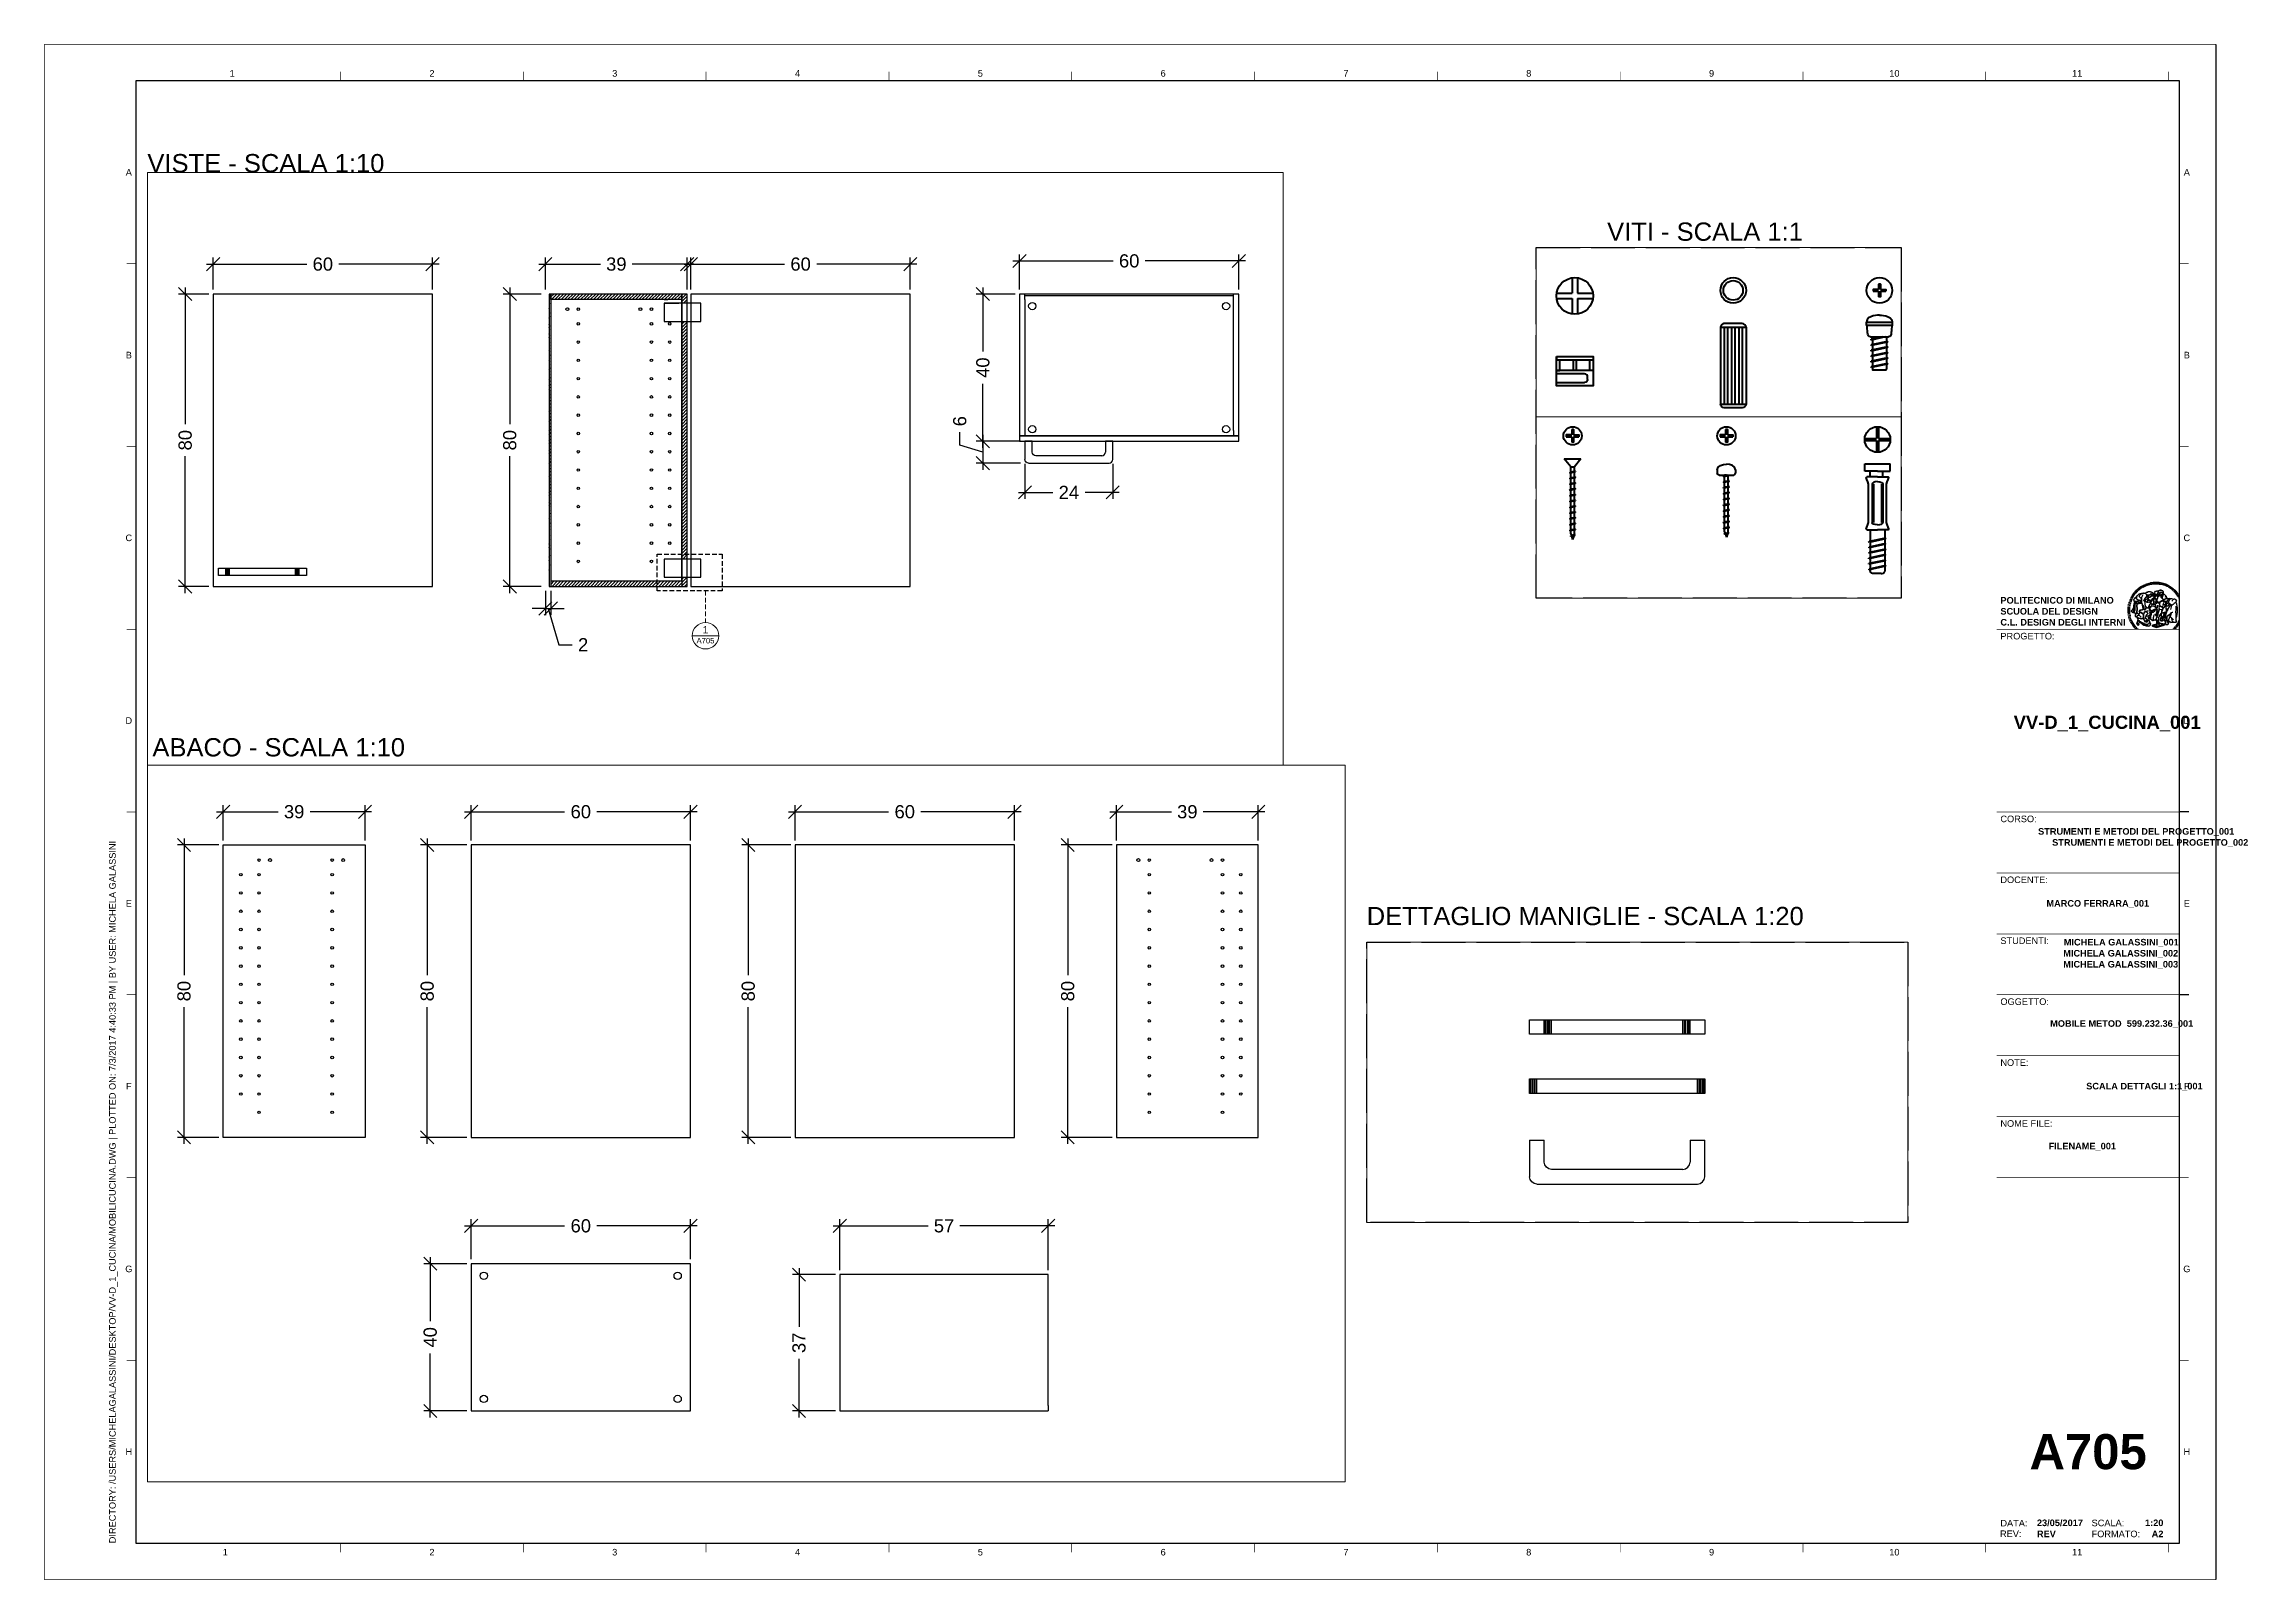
# Paper-space layout 'A705' of a CAD drawing. Header units: millimetres. Extents: x 0 to 603, y 0 to 420.
# The model-space entities are those that its viewports show. They can reach past a viewport. Long polylines and large blocks are cut down to what shows.
import ezdxf
from ezdxf.enums import TextEntityAlignment as Align

# ---------------------------------------------------------------- set-up
doc = ezdxf.new("R2010")
doc.units = ezdxf.units.MM
doc.header["$MEASUREMENT"] = 0
doc.set_wipeout_variables(frame=1)
for name, pattern in [('ACAD_ISO02W100', [15, 12, -3]), ('CONTINUA', [0]), ('DASHED2', [0.375, 0.25, -0.125])]:
    doc.linetypes.add(name, pattern=pattern)
doc.layers.get('DEFPOINTS').update_dxf_attribs({"color": 210})
doc.layers.add('A-ANNO-SYMB', color=3, linetype='Continuous', lineweight=18)
for name, color, linetype in [('ABACO', 5, 'Continuous'), ('CORNICE', 1, 'Continuous'), ('G-ANNO-LOGO', 3, 'Continuous'), ('G-ANNO-TEXT', 3, 'Continuous'), ('G-ANNO-TTLB', 3, 'Continuous'), ('QUOTE', 3, 'Continuous')]:
    doc.layers.add(name, color=color, linetype=linetype)
doc.layers.add('G-ANNO-NPLT', color=210, linetype='Continuous', plot=False)
doc.styles.add('ARIAL', font='Arial.ttf')
doc.styles.add('ARIAL-BOLD', font='Arial Bold.ttf')
doc.styles.get("Standard").update_dxf_attribs({"font": 'Arial.ttf'})
doc.dimstyles.new('TICK_36', dxfattribs={"dimtxt": 3.6, "dimasz": 3.6, "dimexe": 1.8, "dimexo": 1.2, "dimgap": 1.8, "dimtad": 0, "dimdec": 0, "dimzin": 0, "dimdsep": 46, "dimtxsty": 'ARIAL', "dimblk": 'OBLIQUE', "dimcen": 1.8, "dimdle": 1.8, "dimclrd": 256, "dimclrt": 256, "dimadec": 0, "dimazin": 0, "dimtfac": 1, "dimtdec": 0, "dimtmove": 1, "dimatfit": 3, "dimldrblk": 'OPEN90', "dimfxl": 1, "dimtfill": 1, "dimtolj": 1, "dimtzin": 0, "dimarcsym": 0})

psp = doc.layouts.new('A705')

# ---------------------------------------------------------------- texts
at = {"layer": 'G-ANNO-TEXT', "style": 'ARIAL'}
for s, p in [('1', (51.56, 412.27)), ('2', (106.21, 412.27)), ('3', (156.21, 412.27)), ('4', (206.21, 412.27)), ('5', (256.21, 412.27)), ('6', (306.21, 412.27)), ('7', (356.21, 412.27)), ('8', (406.21, 412.27)), ('9', (456.21, 412.27)), ('10', (506.21, 412.27)), ('11', (556.21, 412.27)), ('A', (23.3, 385.2)), ('A', (586.2, 385.2)), ('B', (23.3, 335.2)), ('B', (586.2, 335.2)), ('C', (23.3, 285.2)), ('C', (586.2, 285.2)), ('D', (23.3, 235.2)), ('D', (586.2, 235.2)), ('E', (23.3, 185.2)), ('E', (586.2, 185.2)), ('F', (23.3, 135.2)), ('F', (586.2, 135.2)), ('G', (23.3, 85.2)), ('G', (586.2, 85.2)), ('H', (23.3, 35.2)), ('H', (586.2, 35.2)), ('1', (49.7, 7.7)), ('2', (106.21, 7.7)), ('3', (156.21, 7.7)), ('4', (206.21, 7.7)), ('5', (256.21, 7.7)), ('6', (306.21, 7.7)), ('7', (356.21, 7.7)), ('8', (406.21, 7.7)), ('9', (456.21, 7.7)), ('10', (506.21, 7.7)), ('11', (556.21, 7.7))]:
    psp.add_text(s, height=1.8, dxfattribs=at).set_placement(p, align=Align.MIDDLE_CENTER)
at = {"layer": 'G-ANNO-TEXT', "linetype": 'CONTINUA', "ltscale": 0.02, "style": 'ARIAL'}
for s, p in [('VISTE - SCALA 1:10', (28.38, 385.2)), ('VITI - SCALA 1:1', (427.64, 366.47)), ('ABACO - SCALA 1:10', (29.75, 225.4)), ('DETTAGLIO MANIGLIE - SCALA 1:20', (361.88, 179.24))]:
    psp.add_text(s, height=5, dxfattribs=at).set_placement(p)
at = {"layer": 'G-ANNO-TEXT', "style": 'ARIAL'}
for s, p in [('PROGETTO:', (535.21, 259.21)), ('CORSO:', (535.21, 209.21)), ('DOCENTE:', (535.21, 192.55)), ('STUDENTI:', (535.21, 175.88)), ('OGGETTO:', (535.21, 159.21)), ('NOTE:', (535.21, 142.55)), ('NOME FILE:', (535.21, 125.88))]:
    psp.add_text(s, height=1.8, dxfattribs=at).set_placement(p, align=Align.TOP_LEFT)
for s, p in [('REV:', (535.11, 12.74)), ('DATA:', (535.21, 15.64)), ('SCALA:', (560.15, 15.7)), ('FORMATO:', (560.15, 12.7))]:
    psp.add_text(s, height=1.8, dxfattribs=at).set_placement(p, align=Align.MIDDLE_LEFT)
at = {"layer": 'G-ANNO-TEXT', "style": 'ARIAL-BOLD'}
psp.add_text('A2', height=1.8, dxfattribs=at).set_placement((579.8, 12.7), align=Align.MIDDLE_RIGHT)
at = {"layer": 'G-ANNO-TEXT', "insert": (17.92, 10.14), "char_height": 1.8, "attachment_point": 1, "rotation": 90, "style": 'ARIAL'}
psp.add_mtext_dynamic_manual_height_columns('DIRECTORY: /USERS/MICHELAGALASSINI/DESKTOP/VV-D_1_CUCINA/MOBILICUCINA.DWG | PLOTTED ON: 7/3/2017 4:40:33 PM | BY USER: MICHELA GALASSINI', width=412.209, gutter_width=9, heights=[0], dxfattribs=at)
at = {"layer": 'G-ANNO-TEXT', "style": 'ARIAL-BOLD'}
for tag, p, s, height in [('VV-D_1_CUCINA_001', (538.85, 232.94), 'PROJECT_TITLE', 3.6), ('MICHELA GALASSINI_001', (552.55, 173.68), 'STUDENT 1', 1.8), ('MICHELA GALASSINI_002', (552.4, 170.66), 'STUDENT 2', 1.8), ('MICHELA GALASSINI_003', (552.4, 167.65), 'STUDENT 3', 1.8), ('MOBILE METOD  599.232.36_001', (548.82, 151.43), 'DRAWING_TITLE', 1.8), ('SCALA DETTAGLI 1:1_001', (558.68, 134.3), '-', 1.8), ('FILENAME_001', (548.39, 117.89), 'mobilicucina.dwg', 1.8)]:
    psp.add_attdef(tag, p, s, height=height, dxfattribs=at)
at = {"layer": 'G-ANNO-TEXT', "style": 'ARIAL-BOLD', "flags": 2}
for tag, p, s in [('STRUMENTI E METODI DEL PROGETTO_001', (545.53, 203.99), 'STRUMENTI E METODI'), ('STRUMENTI E METODI DEL PROGETTO_002', (549.37, 200.97), 'DEL PROGETTO'), ('MARCO FERRARA_001', (547.8, 184.3), 'MARCO FERRARA')]:
    psp.add_attdef(tag, p, s, height=1.8, dxfattribs=at)
at = {"layer": 'G-ANNO-TEXT', "style": 'ARIAL-BOLD'}
psp.add_attdef('A705', text='A000', height=9.6, dxfattribs=at).set_placement((559.21, 35.2), align=Align.MIDDLE_CENTER)
for tag, text, p in [('23/05/2017', '2017/05/08', (545.2, 15.73)), ('REV', 'A', (545.2, 12.7))]:
    psp.add_attdef(tag, text=text, height=1.8, dxfattribs=at).set_placement(p, align=Align.MIDDLE_LEFT)
psp.add_attdef('1:20', text='1:0000', height=1.8, dxfattribs=at).set_placement((579.8, 15.73), align=Align.MIDDLE_RIGHT)

msp = doc.modelspace()

# ---------------------------------------------------------------- texts
at = {"layer": 'A-ANNO-SYMB', "linetype": 'Continuous'}
for tag, text, height, p in [('1', 'A301', 2, (4930.167, 946.718)), ('A705', 'A', 1.5, (4930.167, 943.481))]:
    msp.add_attdef(tag, text=text, height=height, dxfattribs=at).set_placement(p, align=Align.TOP_CENTER)

# ---------------------------------------------------------------- blocks, each defined once
blk = doc.blocks.new('logoPolimi')
for p, q in [((-1.41, 1.91), (-1.28, 1.74)), ((-1.32, 1.97), (-1.2, 1.8)), ((-1.22, 2.03), (-1.11, 1.85)), ((-1.13, 2.09), (-1.03, 1.9)), ((-1.03, 2.14), (-0.94, 1.95)), ((-0.93, 2.18), (-0.84, 1.99)), ((-0.83, 2.22), (-0.75, 2.03)), ((-0.72, 2.26), (-0.66, 2.06)), ((-0.61, 2.29), (-0.56, 2.09)), ((-0.51, 2.32), (-0.46, 2.11)), ((-0.4, 2.34), (-0.36, 2.13)), ((-0.29, 2.35), (-0.26, 2.14)), ((-0.18, 2.36), (-0.16, 2.15)), ((-0.07, 2.37), (-0.06, 2.16)), ((0.04, 2.37), (0.04, 2.16)), ((0.15, 2.36), (0.14, 2.16)), ((0.26, 2.36), (0.24, 2.15)), ((0.37, 2.34), (0.34, 2.13)), ((0.48, 2.32), (0.44, 2.12)), ((0.59, 2.3), (0.54, 2.09)), ((0.69, 2.27), (0.63, 2.07)), ((0.8, 2.23), (0.73, 2.03)), ((0.9, 2.19), (0.82, 2)), ((1, 2.15), (0.91, 1.96)), ((1.1, 2.1), (1, 1.91)), ((1.2, 2.04), (1.09, 1.86)), ((1.29, 1.99), (1.18, 1.81)), ((1.38, 1.92), (1.26, 1.75)), ((-2.37, 0.12), (-2.16, 0.11)), ((-2.37, 0.01), (-2.16, 0.01)), ((-2.36, 0.23), (-2.15, 0.21)), ((-2.35, 0.34), (-2.14, 0.31)), ((-2.33, 0.45), (-2.12, 0.41)), ((-2.3, 0.55), (-2.1, 0.51)), ((-2.28, 0.66), (-2.07, 0.6)), ((-2.24, 0.77), (-2.04, 0.7)), ((-2.2, 0.87), (-2.01, 0.79)), ((-2.16, 0.97), (-1.97, 0.89)), ((-2.11, 1.07), (-1.93, 0.98)), ((-2.06, 1.17), (-1.88, 1.07)), ((-2.01, 1.26), (-1.83, 1.15)), ((-1.94, 1.36), (-1.77, 1.24)), ((-1.88, 1.45), (-1.71, 1.32)), ((-1.84, 0.03), (-1.82, 0.35)), ((-1.81, 1.53), (-1.65, 1.4)), ((-1.74, 1.61), (-1.58, 1.47)), ((-1.73, 0.59), (-1.73, 0.59)), ((-1.73, 0.59), (-1.73, 0.59)), ((-1.66, 1.69), (-1.51, 1.54)), ((-1.65, 0.57), (-1.65, 0.57)), ((-1.59, 1.12), (-1.59, 1.12)), ((-1.58, 1.77), (-1.44, 1.61)), ((-1.51, 0.55), (-1.51, 0.55)), ((-1.51, 0.55), (-1.51, 0.55)), ((-1.49, 1.84), (-1.36, 1.68)), ((-1.31, 0.79), (-1.21, 0.75)), ((-1.21, 0.75), (-1.31, 0.79)), ((-1.21, 0.75), (-1.31, 0.79)), ((-1.21, 0.75), (-1.21, 0.75)), ((-1.21, 0.75), (-1.21, 0.75)), ((-1.19, 0.76), (-1.19, 0.76)), ((-1.19, 0.76), (-1.19, 0.76)), ((-1.17, 0.99), (-1.18, 0.99)), ((-1.18, 0.99), (-1.17, 0.99)), ((-1.16, 0.57), (-1.16, 0.57)), ((-1.16, 0.57), (-1.16, 0.57)), ((-1.1, 0.01), (-0.99, 0.06)), ((-0.99, 0.06), (-1.1, 0.01)), ((-0.99, 0.06), (-1.1, 0.01)), ((-0.99, 0.06), (-0.99, 0.06)), ((-0.99, 0.06), (-0.99, 0.06)), ((-0.97, 0.79), (-0.98, 0.79)), ((-0.89, 0.84), (-0.97, 0.79)), ((-0.97, 0.79), (-0.89, 0.84)), ((-0.96, 1.41), (-0.96, 1.41)), ((-0.96, 1.41), (-0.96, 1.41)), ((-0.89, 0.84), (-0.82, 0.87)), ((-0.82, 0.87), (-0.89, 0.84)), ((-0.89, 0.84), (-0.82, 0.87)), ((-0.88, 0.83), (-0.89, 0.84)), ((-0.85, 1.39), (-0.85, 1.39)), ((-0.85, 1.39), (-0.85, 1.39)), ((-0.84, 0.14), (-0.84, 0.14)), ((-0.77, 1.08), (-0.78, 1.08)), ((-0.78, 1.08), (-0.77, 1.08)), ((-0.61, 1.12), (-0.77, 1.08)), ((-0.77, 1.08), (-0.61, 1.12)), ((-0.77, 1.08), (-0.61, 1.12)), ((-0.75, 1.3), (-0.76, 1.29)), ((-0.76, 1.29), (-0.75, 1.3)), ((-0.65, 0.99), (-0.7, 0.96)), ((-0.69, 0.18), (-0.68, 0.18)), ((-0.66, 0.93), (-0.66, 0.93)), ((-0.66, 0.93), (-0.64, 0.93)), ((-0.66, 0.93), (-0.66, 0.93)), ((-0.66, 0.93), (-0.66, 0.93)), ((-0.63, 1.01), (-0.63, 1.01)), ((-0.63, 1.01), (-0.62, 1.01)), ((-0.63, 0.66), (-0.63, 0.66)), ((-0.6, 1.12), (-0.61, 1.12)), ((-0.61, 1.12), (-0.6, 1.12)), ((-0.61, 1.12), (-0.6, 1.12)), ((-0.61, 0.86), (-0.57, 0.85)), ((-0.57, 0.85), (-0.61, 0.86)), ((-0.61, 0.86), (-0.57, 0.85)), ((-0.53, 1.08), (-0.6, 1.12)), ((-0.6, 1.12), (-0.6, 1.11)), ((-0.6, 1.12), (-0.53, 1.08)), ((-0.57, 0.8), (-0.59, 0.8)), ((-0.57, 0.85), (-0.53, 0.84)), ((-0.57, 0.85), (-0.57, 0.85)), ((-0.57, 0.85), (-0.57, 0.85)), ((-0.57, 0.85), (-0.53, 0.84)), ((-0.56, 0.29), (-0.49, 0.48)), ((-0.56, 0.14), (-0.56, 0.29)), ((-0.5, 0.11), (-0.56, 0.14)), ((-0.53, 0.84), (-0.51, 0.84)), ((-0.53, 0.84), (-0.51, 0.84)), ((-0.53, 0.84), (-0.53, 0.84)), ((-0.51, 0.11), (-0.51, 0.11)), ((-0.51, 0.11), (-0.51, 0.11)), ((-0.34, 0.33), (-0.5, 0.11)), ((-0.49, 0.48), (-0.41, 0.55)), ((-0.42, 0.8), (-0.47, 0.79)), ((-0.42, 0.8), (-0.47, 0.79)), ((-0.47, 0.79), (-0.45, 0.76)), ((-0.47, 0.79), (-0.45, 0.76)), ((-0.45, 1.14), (-0.42, 1.11)), ((-0.42, 1.26), (-0.36, 1.22)), ((-0.41, 0.55), (-0.34, 0.49)), ((-0.4, 1.37), (-0.38, 1.38)), ((-0.39, 1.37), (-0.4, 1.37)), ((-0.35, 1.33), (-0.4, 1.37)), ((-0.39, 1.24), (-0.4, 1.23)), ((-0.38, 1.14), (-0.38, 1.14)), ((-0.34, 0.49), (-0.09, 0.48)), ((-0.16, 0.32), (-0.34, 0.33)), ((-0.14, 0.32), (-0.31, 0.34)), ((-0.28, 1.3), (-0.29, 1.3)), ((-0.28, 1.3), (-0.28, 1.3)), ((-0.16, 1.24), (-0.16, 1.25)), ((-0.16, 1.25), (-0.16, 1.25)), ((-0.16, 0.49), (-0.14, 0.64)), ((-0.06, 0.27), (-0.16, 0.32)), ((-0.1, 0.88), (-0.09, 0.87)), ((-0.08, 1.37), (-0.08, 1.38)), ((-0.08, 1.23), (-0.05, 1.21)), ((-0.05, 1.21), (-0.08, 1.23)), ((-0.08, 1.23), (-0.05, 1.21)), ((-0.03, 0.26), (-0.06, 0.27)), ((-0.05, 1.21), (-0.04, 1.21)), ((-0.04, 1.21), (-0.05, 1.21)), ((-0.04, 1.21), (-0.04, 1.21)), ((-0.04, 1.21), (-0.04, 1.21)), ((-0.04, 0.48), (-0.03, 0.26)), ((0.03, 1.15), (0.03, 1.15)), ((0.03, 0.66), (0.03, 0.67)), ((0.07, 0.58), (0.07, 0.57)), ((0.1, 1.18), (0.1, 1.18)), ((0.1, 0.84), (0.1, 0.84)), ((0.13, 1.32), (0.17, 1.19)), ((0.14, 0.71), (0.34, 0.65)), ((0.31, 0.56), (0.17, 0.63)), ((0.27, 1.61), (0.27, 1.61)), ((0.27, 1.61), (0.27, 1.61)), ((0.27, 1.61), (0.27, 1.61)), ((0.29, 1.29), (0.29, 1.29)), ((0.29, 1.29), (0.29, 1.29)), ((0.29, 1.29), (0.29, 1.29)), ((0.29, 1.29), (0.29, 1.29)), ((0.33, 0.49), (0.34, 0.49)), ((0.33, 0.03), (0.35, 0.03)), ((0.33, 0.03), (0.35, 0.03)), ((0.34, 0.65), (0.34, 0.64)), ((0.35, 0.03), (0.57, 0.06)), ((0.35, 0.03), (0.57, 0.06)), ((0.35, 0.03), (0.35, 0.03)), ((0.35, 0.03), (0.35, 0.03)), ((0.38, 1.36), (0.37, 1.35)), ((0.38, 0.34), (0.37, 0.34)), ((0.38, 0.34), (0.38, 0.34)), ((0.43, 0.67), (0.39, 0.64)), ((0.49, 1.05), (0.51, 1.13)), ((0.51, 1.13), (0.49, 1.05)), ((0.49, 1.05), (0.51, 1.13)), ((0.51, 1.31), (0.5, 1.29)), ((0.51, 1.13), (0.52, 1.23)), ((0.52, 1.23), (0.51, 1.23)), ((0.51, 1.23), (0.52, 1.23)), ((0.52, 1.23), (0.51, 1.13)), ((0.51, 1.13), (0.52, 1.23)), ((0.52, 1.24), (0.6, 1.37)), ((0.52, 1.23), (0.6, 1.36)), ((0.6, 1.36), (0.52, 1.23)), ((0.52, 1.23), (0.52, 1.23)), ((0.52, 1.23), (0.52, 1.24)), ((0.52, 1.23), (0.52, 1.23)), ((0.55, 1.07), (0.53, 1.06)), ((0.53, 1.04), (0.53, 1.06)), ((0.53, 1.05), (0.53, 1.04)), ((0.54, 0.3), (0.63, 0.32)), ((0.54, -0.08), (0.61, 0.06)), ((0.61, 0.06), (0.54, -0.08)), ((0.54, -0.08), (0.61, 0.06)), ((0.56, 0.19), (0.59, 0.21)), ((0.57, 1.07), (0.57, 1.07)), ((0.57, 1.07), (0.57, 1.07)), ((0.57, 1.07), (0.57, 1.07)), ((0.57, 1.07), (0.57, 1.07)), ((0.57, 1.07), (0.57, 1.07)), ((0.57, 1.07), (0.57, 1.07)), ((0.57, 1.07), (0.57, 1.07)), ((0.58, 0.3), (0.59, 0.29)), ((0.59, 0.78), (0.59, 0.79)), ((0.59, 0.79), (0.59, 0.79)), ((0.59, 0.79), (0.59, 0.79)), ((0.59, 0.79), (0.59, 0.78)), ((0.61, 0.06), (0.6, 0.07)), ((0.6, 0.07), (0.61, 0.06)), ((0.61, 0.06), (0.61, 0.07)), ((0.62, 0.21), (0.65, 0.22)), ((0.64, 1.37), (0.65, 1.37)), ((0.69, 0.86), (0.68, 0.86)), ((0.68, 0.86), (0.69, 0.86)), ((0.68, 0.76), (0.68, 0.76)), ((0.76, 0.26), (0.76, 0.26)), ((0.82, 0.35), (0.84, 0.36)), ((0.82, 0.35), (0.82, 0.35)), ((0.84, 0.36), (0.84, 0.37)), ((0.85, 0.34), (1.05, 0.35)), ((0.93, 1.05), (0.93, 1.05)), ((0.93, 1.05), (0.93, 1.05)), ((0.93, 1.05), (0.93, 1.04)), ((0.93, 1.05), (0.93, 1.05)), ((0.97, 0.66), (0.96, 0.66)), ((1.01, 0.97), (0.98, 0.96)), ((1.17, 0.96), (1.17, 0.95)), ((1.17, 0.95), (1.17, 0.95)), ((1.34, 0.37), (1.26, 0.04)), ((1.27, 0.37), (1.27, 0.38)), ((1.28, 0.95), (1.28, 0.95)), ((1.47, 1.86), (1.34, 1.69)), ((1.37, 0.73), (1.46, 0.81)), ((1.41, 0.4), (1.41, 0.41)), ((1.56, 1.79), (1.42, 1.63)), ((1.64, 1.71), (1.49, 1.56)), ((1.49, 0.9), (1.57, 0.92)), ((1.72, 1.63), (1.56, 1.49)), ((1.67, 0.6), (1.57, 0.53)), ((1.79, 1.55), (1.63, 1.41)), ((1.86, 1.47), (1.7, 1.34)), ((1.93, 1.38), (1.76, 1.26)), ((1.99, 1.29), (1.81, 1.17)), ((2.05, 1.19), (1.87, 1.09)), ((2.1, 1.1), (1.92, 1)), ((2.15, 1), (1.96, 0.91)), ((2.19, 0.9), (2, 0.82)), ((2.23, 0.79), (2.04, 0.72)), ((2.27, 0.69), (2.07, 0.63)), ((2.3, 0.58), (2.09, 0.53)), ((2.32, 0.47), (2.12, 0.43)), ((2.34, 0.37), (2.13, 0.33)), ((2.36, 0.26), (2.15, 0.23)), ((2.37, 0.15), (2.16, 0.13)), ((2.37, 0.04), (2.16, 0.03)), ((-2.37, -0.1), (-2.16, -0.09)), ((-2.36, -0.21), (-2.15, -0.19)), ((-2.35, -0.32), (-2.14, -0.29)), ((-2.33, -0.43), (-2.12, -0.39)), ((-2.31, -0.54), (-2.1, -0.49)), ((-2.28, -0.65), (-2.08, -0.59)), ((-2.25, -0.75), (-2.05, -0.69)), ((-2.21, -0.86), (-2.02, -0.78)), ((-2.17, -0.96), (-1.98, -0.87)), ((-2.12, -1.06), (-1.93, -0.96)), ((-2.07, -1.16), (-1.89, -1.05)), ((-2.04, -0.15), (-1.97, -0.2)), ((-2.01, -1.25), (-1.84, -1.14)), ((-1.95, -1.34), (-1.78, -1.22)), ((-1.89, -1.43), (-1.72, -1.31)), ((-1.82, -1.52), (-1.66, -1.38)), ((-1.75, -1.6), (-1.59, -1.46)), ((-1.67, -1.68), (-1.52, -1.53)), ((-1.58, -0.12), (-1.6, -0.18)), ((-1.6, -0.18), (-1.58, -0.28)), ((-1.57, -0.54), (-1.59, -0.54)), ((-1.59, -0.54), (-1.59, -0.54)), ((-1.59, -1.76), (-1.45, -1.6)), ((-1.56, -0.32), (-1.56, -0.31)), ((-1.56, -0.31), (-1.56, -0.31)), ((-1.53, -0.65), (-1.53, -0.65)), ((-1.53, -0.65), (-1.53, -0.65)), ((-1.51, -1.83), (-1.37, -1.67)), ((-1.48, -0.86), (-1.48, -0.85)), ((-1.42, -0.37), (-1.42, -0.37)), ((-1.42, -1.9), (-1.29, -1.73)), ((-1.38, -0.46), (-1.38, -0.46)), ((-1.33, -1.96), (-1.21, -1.79)), ((-1.31, -0.24), (-1.31, -0.23)), ((-1.31, -0.23), (-1.31, -0.24)), ((-1.24, -2.02), (-1.13, -1.84)), ((-1.23, -0.19), (-1.23, -0.19)), ((-1.23, -0.19), (-1.23, -0.19)), ((-1.23, -0.19), (-1.23, -0.19)), ((-1.23, -0.19), (-1.23, -0.19)), ((-1.01, -0.39), (-1.02, -0.39)), ((-1.02, -0.39), (-1.01, -0.39)), ((-1.02, -0.7), (-1.02, -0.7)), ((-1.02, -0.7), (-1.02, -0.7)), ((-1.02, -0.7), (-1.02, -0.7)), ((-0.79, -0.51), (-0.83, -0.58)), ((-0.83, -0.58), (-0.79, -0.51)), ((-0.83, -0.58), (-0.79, -0.51)), ((-0.78, -1.05), (-0.83, -0.94)), ((-0.83, -0.94), (-0.78, -1.05)), ((-0.83, -0.94), (-0.83, -0.94)), ((-0.83, -0.94), (-0.78, -1.05)), ((-0.82, -1.23), (-0.82, -1.23)), ((-0.82, -1.23), (-0.77, -1.23)), ((-0.77, -1.23), (-0.82, -1.23)), ((-0.82, -1.23), (-0.82, -1.23)), ((-0.77, -1.23), (-0.82, -1.23)), ((-0.75, -0.96), (-0.8, -0.89)), ((-0.8, -0.89), (-0.79, -0.92)), ((-0.79, -0.92), (-0.8, -0.89)), ((-0.8, -0.89), (-0.75, -0.96)), ((-0.79, -0.92), (-0.8, -0.89)), ((-0.8, -0.89), (-0.8, -0.89)), ((-0.8, -0.89), (-0.75, -0.96)), ((-0.79, -0.92), (-0.78, -0.95)), ((-0.78, -0.95), (-0.79, -0.92)), ((-0.78, -0.95), (-0.79, -0.92)), ((-0.77, -0.49), (-0.78, -0.48)), ((-0.78, -0.48), (-0.77, -0.49)), ((-0.78, -0.95), (-0.76, -1)), ((-0.76, -1), (-0.78, -0.95)), ((-0.76, -1), (-0.78, -0.95)), ((-0.71, -0.89), (-0.75, -0.87)), ((-0.75, -0.87), (-0.71, -0.89)), ((-0.75, -0.87), (-0.71, -0.89)), ((-0.72, -1.01), (-0.75, -0.96)), ((-0.75, -0.96), (-0.72, -1.01)), ((-0.75, -0.96), (-0.72, -1.01)), ((-0.64, -0.93), (-0.71, -0.89)), ((-0.71, -0.89), (-0.64, -0.93)), ((-0.71, -0.89), (-0.64, -0.93)), ((-0.66, -0.53), (-0.66, -0.53)), ((-0.66, -0.53), (-0.66, -0.53)), ((-0.66, -0.53), (-0.66, -0.53)), ((-0.39, -0.81), (-0.51, -0.69)), ((-0.51, -1.04), (-0.5, -1.04)), ((-0.48, -0.42), (-0.48, -0.42)), ((-0.48, -0.42), (-0.48, -0.42)), ((-0.48, -0.42), (-0.48, -0.42)), ((-0.41, -0.51), (-0.41, -0.51)), ((-0.38, -0.05), (-0.39, -0.12)), ((-0.39, -0.12), (-0.37, -0.1)), ((-0.35, -0.14), (-0.37, -0.08)), ((-0.37, -0.09), (-0.37, -0.09)), ((-0.33, -0.12), (-0.35, -0.14)), ((-0.32, -0.14), (-0.35, -0.14)), ((-0.35, -0.18), (-0.34, -0.22)), ((-0.34, -0.08), (-0.29, -0.16)), ((-0.34, -0.22), (-0.34, -0.22)), ((-0.27, -0.17), (-0.32, -0.14)), ((-0.25, -0.91), (-0.26, -0.9)), ((-0.26, -1.29), (0.1, -1.2)), ((0.1, -1.2), (-0.26, -1.29)), ((0.08, -1.4), (-0.26, -1.29)), ((-0.26, -1.29), (0.08, -1.4)), ((-0.26, -1.38), (-0.26, -1.29)), ((-0.26, -1.29), (-0.26, -1.29)), ((-0.26, -1.29), (-0.26, -1.38)), ((-0.26, -1.29), (0.08, -1.4)), ((-0.26, -1.29), (-0.26, -1.29)), ((0.08, -1.49), (-0.26, -1.38)), ((-0.26, -1.38), (0.09, -1.49)), ((-0.14, -0.15), (-0.16, -0.13)), ((-0.11, -0.04), (-0.12, -0.05)), ((-0.04, -0.41), (-0.01, -0.44)), ((-0.01, -0.44), (-0.04, -0.41)), ((-0.04, -0.41), (-0.01, -0.44)), ((0.07, -0.84), (0.07, -0.84)), ((0.07, -0.84), (0.07, -0.84)), ((0.1, -1.2), (0.08, -1.32)), ((0.08, -1.32), (0.13, -1.2)), ((0.08, -1.4), (0.72, -1.22)), ((0.72, -1.22), (0.08, -1.4)), ((0.08, -1.4), (0.72, -1.22)), ((0.72, -1.31), (0.08, -1.49)), ((0.08, -1.44), (0.08, -1.4)), ((0.08, -1.4), (0.08, -1.44)), ((0.08, -1.4), (0.08, -1.49)), ((0.08, -1.49), (0.08, -1.44)), ((0.08, -1.44), (0.08, -1.44)), ((0.08, -1.44), (0.08, -1.45)), ((0.08, -1.45), (0.08, -1.46)), ((0.08, -1.46), (0.08, -1.49)), ((0.1, -1.01), (0.09, -0.86)), ((0.1, -1.01), (0.09, -0.86)), ((0.09, -1.49), (0.72, -1.31)), ((0.1, -1.2), (0.12, -1.04)), ((0.12, -1.04), (0.1, -1.2)), ((0.13, -1.2), (0.1, -1.2)), ((0.1, -1.2), (0.13, -1.2)), ((0.13, -1.2), (0.1, -1.2)), ((0.1, -1.2), (0.1, -1.2)), ((0.11, -0.44), (0.11, -0.44)), ((0.11, -0.44), (0.11, -0.44)), ((0.12, -0.21), (0.12, -0.21)), ((0.12, -0.21), (0.12, -0.21)), ((0.12, -0.21), (0.12, -0.21)), ((0.12, -0.21), (0.12, -0.21)), ((0.12, -0.21), (0.12, -0.21)), ((0.12, -0.21), (0.12, -0.21)), ((0.12, -0.21), (0.12, -0.21)), ((0.12, -0.21), (0.12, -0.21)), ((0.12, -0.21), (0.12, -0.21)), ((0.12, -0.21), (0.12, -0.21)), ((0.12, -0.21), (0.12, -0.21)), ((0.12, -0.21), (0.12, -0.21)), ((0.12, -0.21), (0.12, -0.21)), ((0.12, -0.56), (0.14, -0.53)), ((0.14, -0.53), (0.12, -0.56)), ((0.12, -0.56), (0.14, -0.53)), ((0.12, -1.04), (0.12, -1.04)), ((0.12, -1.04), (0.12, -1.04)), ((0.12, -1.04), (0.12, -1.04)), ((0.21, -0.99), (0.13, -1.2)), ((0.13, -1.2), (0.21, -0.99)), ((0.36, -1.14), (0.13, -1.2)), ((0.13, -1.2), (0.26, -1.17)), ((0.14, -0.53), (0.16, -0.49)), ((0.16, -0.49), (0.14, -0.53)), ((0.14, -0.53), (0.16, -0.49)), ((0.16, -0.49), (0.16, -0.49)), ((0.16, -0.49), (0.16, -0.49)), ((0.28, -1.19), (0.21, -0.99)), ((0.21, -0.99), (0.31, -1.27)), ((0.24, -0.17), (0.24, -0.16)), ((0.24, -0.16), (0.24, -0.17)), ((0.25, -0.84), (0.25, -0.88)), ((0.25, -0.88), (0.25, -0.84)), ((0.25, -0.88), (0.25, -0.84)), ((0.25, -0.88), (0.29, -1.17)), ((0.26, -0.88), (0.25, -0.88)), ((0.31, -1.27), (0.25, -0.88)), ((0.26, -1.17), (0.28, -1.16)), ((0.28, -1.16), (0.36, -1.14)), ((0.29, -1.17), (0.28, -1.19)), ((0.36, -1.14), (0.72, -1.22)), ((0.72, -1.22), (0.36, -1.14)), ((0.49, -0.31), (0.49, -0.31)), ((0.49, -0.31), (0.49, -0.31)), ((0.5, -0.27), (0.5, -0.27)), ((0.51, -0.27), (0.51, -0.27)), ((0.72, -0.81), (0.75, -0.89)), ((0.72, -1.22), (0.72, -1.31)), ((0.72, -1.31), (0.72, -1.22)), ((0.74, -0.23), (0.74, -0.23)), ((0.74, -0.23), (0.75, -0.24)), ((0.75, -0.23), (0.75, -0.23)), ((0.86, -0.25), (0.82, -0.34)), ((0.87, -0.22), (0.86, -0.23)), ((0.87, -0.22), (0.86, -0.25)), ((0.96, -0.58), (0.96, -0.57)), ((1.05, -1.05), (1.04, -1.05)), ((1.28, -2), (1.17, -1.82)), ((1.37, -1.93), (1.25, -1.76)), ((1.31, -0.27), (1.3, -0.26)), ((1.3, -0.26), (1.3, -0.26)), ((1.3, -0.26), (1.3, -0.26)), ((1.3, -0.26), (1.31, -0.27)), ((1.3, -0.26), (1.3, -0.26)), ((1.46, -1.87), (1.33, -1.7)), ((1.54, -1.8), (1.41, -1.64)), ((1.63, -1.72), (1.48, -1.57)), ((1.71, -1.65), (1.55, -1.5)), ((1.78, -1.57), (1.62, -1.43)), ((1.85, -1.48), (1.69, -1.35)), ((1.92, -1.39), (1.75, -1.27)), ((1.98, -1.3), (1.81, -1.19)), ((2.04, -1.21), (1.86, -1.1)), ((2.09, -1.11), (1.91, -1.01)), ((2.14, -1.01), (1.95, -0.92)), ((2.19, -0.91), (1.99, -0.83)), ((2.23, -0.81), (2.03, -0.74)), ((2.26, -0.7), (2.06, -0.64)), ((2.29, -0.6), (2.09, -0.55)), ((2.32, -0.49), (2.11, -0.45)), ((2.34, -0.38), (2.13, -0.35)), ((2.35, -0.27), (2.15, -0.25)), ((2.37, -0.08), (2.16, -0.07)), ((2.36, -0.16), (2.16, -0.15)), ((-1.14, -2.08), (-1.04, -1.89)), ((-1.04, -2.13), (-0.95, -1.94)), ((-0.94, -2.18), (-0.86, -1.98)), ((-0.84, -2.22), (-0.77, -2.02)), ((-0.74, -2.25), (-0.67, -2.05)), ((-0.63, -2.29), (-0.57, -2.08)), ((-0.52, -2.31), (-0.48, -2.11)), ((-0.42, -2.33), (-0.38, -2.13)), ((-0.31, -2.35), (-0.28, -2.14)), ((-0.2, -2.36), (-0.18, -2.15)), ((-0.09, -2.37), (-0.08, -2.16)), ((0.03, -2.37), (0.02, -2.16)), ((0.14, -2.37), (0.12, -2.16)), ((0.25, -2.36), (0.22, -2.15)), ((0.35, -2.34), (0.32, -2.14)), ((0.46, -2.32), (0.42, -2.12)), ((0.57, -2.3), (0.52, -2.1)), ((0.68, -2.27), (0.62, -2.07)), ((0.78, -2.24), (0.71, -2.04)), ((0.89, -2.2), (0.81, -2)), ((0.99, -2.15), (0.9, -1.96)), ((1.09, -2.11), (0.99, -1.92)), ((1.19, -2.05), (1.08, -1.87))]:
    blk.add_line(p, q)
for points in [[(-1.9, 0.12), (-1.94, 0.02), (-2.05, -0.09), (-2.05, -0.09)], [(-1.86, 0.38), (-1.86, 0.38), (-1.87, 0.19), (-1.9, 0.12)], [(-1.76, 0.6), (-1.76, 0.6), (-1.84, 0.57), (-1.86, 0.38)], [(-1.86, -0.04), (-1.84, 0.02), (-1.84, 0.03), (-1.84, 0.03)], [(-1.82, 0.78), (-1.83, 0.8), (-1.85, 0.86), (-1.83, 0.88)], [(-1.82, 0.78), (-1.83, 0.8), (-1.85, 0.86), (-1.83, 0.88)], [(-1.83, 0.88), (-1.81, 0.9), (-1.76, 0.96), (-1.76, 0.96)], [(-1.83, 0.88), (-1.81, 0.9), (-1.76, 0.96), (-1.76, 0.96)], [(-1.76, 0.6), (-1.83, 0.7), (-1.78, 0.74), (-1.78, 0.74)], [(-1.78, 0.74), (-1.79, 0.74), (-1.83, 0.7), (-1.76, 0.6)], [(-1.78, 0.74), (-1.8, 0.76), (-1.81, 0.78), (-1.82, 0.78)], [(-1.78, 0.74), (-1.8, 0.76), (-1.81, 0.78), (-1.82, 0.78)], [(-1.82, 0.35), (-1.81, 0.5), (-1.73, 0.59), (-1.73, 0.59)], [(-1.82, -0.19), (-1.73, -0.07), (-1.75, 0.14), (-1.75, 0.3)], [(-1.75, 0.33), (-1.75, 0.17), (-1.73, -0.05), (-1.8, -0.17)], [(-1.78, 0.74), (-1.75, 0.72), (-1.72, 0.69), (-1.68, 0.7)], [(-1.68, 0.7), (-1.72, 0.69), (-1.75, 0.72), (-1.78, 0.74)], [(-1.68, 0.7), (-1.72, 0.69), (-1.75, 0.72), (-1.78, 0.74)], [(-1.78, 0.74), (-1.78, 0.74), (-1.78, 0.74), (-1.78, 0.74)], [(-1.76, 0.96), (-1.68, 1.1), (-1.59, 1.12), (-1.59, 1.12)], [(-1.76, 0.96), (-1.68, 1.1), (-1.6, 1.12), (-1.6, 1.12)], [(-1.73, 0.59), (-1.74, 0.59), (-1.75, 0.6), (-1.76, 0.6)], [(-1.73, 0.59), (-1.74, 0.59), (-1.75, 0.6), (-1.76, 0.6)], [(-1.75, 0.3), (-1.76, 0.47), (-1.65, 0.57), (-1.65, 0.57)], [(-1.65, 0.57), (-1.65, 0.57), (-1.76, 0.5), (-1.75, 0.33)], [(-1.65, 0.57), (-1.68, 0.58), (-1.7, 0.58), (-1.73, 0.59)], [(-1.65, 0.57), (-1.68, 0.58), (-1.7, 0.58), (-1.73, 0.59)], [(-1.5, 0.71), (-1.53, 0.74), (-1.61, 0.71), (-1.68, 0.7)], [(-1.68, 0.7), (-1.61, 0.71), (-1.53, 0.73), (-1.5, 0.71)], [(-1.5, 0.71), (-1.53, 0.73), (-1.61, 0.71), (-1.68, 0.7)], [(-1.51, 0.55), (-1.56, 0.56), (-1.61, 0.56), (-1.65, 0.57)], [(-1.65, 0.57), (-1.61, 0.56), (-1.56, 0.56), (-1.51, 0.55)], [(-1.51, 0.55), (-1.56, 0.56), (-1.61, 0.56), (-1.65, 0.57)], [(-1.59, 1.12), (-1.6, 1.06), (-1.61, 0.99), (-1.61, 0.97)], [(-1.61, 0.97), (-1.61, 0.99), (-1.6, 1.06), (-1.59, 1.12)], [(-1.61, 0.97), (-1.61, 0.99), (-1.6, 1.06), (-1.59, 1.12)], [(-1.61, 0.97), (-1.61, 0.95), (-1.56, 0.88), (-1.54, 0.87)], [(-1.54, 0.87), (-1.56, 0.88), (-1.61, 0.95), (-1.61, 0.97)], [(-1.54, 0.87), (-1.56, 0.88), (-1.61, 0.96), (-1.61, 0.97)], [(-1.59, 1.12), (-1.59, 1.13), (-1.59, 1.15), (-1.58, 1.16)], [(-1.59, 1.12), (-1.59, 1.13), (-1.59, 1.15), (-1.58, 1.16)], [(-1.58, 1.16), (-1.57, 1.21), (-1.52, 1.23), (-1.49, 1.25)], [(-1.58, 1.16), (-1.57, 1.21), (-1.52, 1.23), (-1.49, 1.25)], [(-1.58, 0.36), (-1.58, 0.48), (-1.51, 0.55), (-1.51, 0.55)], [(-1.51, 0.55), (-1.51, 0.55), (-1.58, 0.48), (-1.58, 0.36)], [(-1.51, 0.55), (-1.51, 0.55), (-1.58, 0.48), (-1.58, 0.36)], [(-1.55, 0.04), (-1.55, 0.08), (-1.58, 0.25), (-1.58, 0.36)], [(-1.58, 0.36), (-1.58, 0.25), (-1.55, 0.08), (-1.55, 0.04)], [(-1.58, 0.36), (-1.58, 0.25), (-1.55, 0.08), (-1.55, 0.04)], [(-1.58, -0.12), (-1.57, -0.06), (-1.55, 0.02), (-1.55, 0.04)], [(-1.55, 0.04), (-1.55, 0.02), (-1.57, -0.06), (-1.58, -0.12)], [(-1.55, 0.04), (-1.55, 0.02), (-1.56, -0.04), (-1.57, -0.1)], [(-1.54, 0.87), (-1.52, 0.85), (-1.47, 0.83), (-1.44, 0.83)], [(-1.44, 0.83), (-1.47, 0.83), (-1.52, 0.85), (-1.54, 0.87)], [(-1.45, 0.83), (-1.47, 0.83), (-1.52, 0.85), (-1.54, 0.87)], [(-1.51, 0.55), (-1.33, 0.54), (-1.16, 0.57), (-1.16, 0.57)], [(-1.16, 0.57), (-1.16, 0.57), (-1.33, 0.54), (-1.51, 0.55)], [(-1.16, 0.57), (-1.16, 0.57), (-1.33, 0.54), (-1.51, 0.55)], [(-1.5, 0.71), (-1.46, 0.68), (-1.4, 0.62), (-1.33, 0.66)], [(-1.33, 0.66), (-1.4, 0.62), (-1.46, 0.68), (-1.5, 0.71)], [(-1.33, 0.66), (-1.4, 0.62), (-1.46, 0.68), (-1.5, 0.71)], [(-1.49, 1.25), (-1.46, 1.26), (-1.42, 1.33), (-1.39, 1.36)], [(-1.49, 1.25), (-1.46, 1.27), (-1.43, 1.34), (-1.39, 1.36)], [(-1.31, 0.79), (-1.33, 0.79), (-1.42, 0.83), (-1.45, 0.83)], [(-1.44, 0.83), (-1.42, 0.83), (-1.33, 0.79), (-1.31, 0.79)], [(-1.31, 0.79), (-1.33, 0.79), (-1.42, 0.83), (-1.44, 0.83)], [(-1.35, 1.1), (-1.4, 1.17), (-1.36, 1.23), (-1.29, 1.31)], [(-1.29, 1.31), (-1.36, 1.23), (-1.4, 1.17), (-1.35, 1.1)], [(-1.35, 1.1), (-1.4, 1.17), (-1.36, 1.23), (-1.29, 1.31)], [(-1.39, 1.36), (-1.35, 1.38), (-1.26, 1.4), (-1.19, 1.41)], [(-1.39, 1.36), (-1.35, 1.38), (-1.26, 1.4), (-1.19, 1.41)], [(-1.18, 0.99), (-1.24, 0.97), (-1.3, 1.03), (-1.35, 1.1)], [(-1.35, 1.1), (-1.3, 1.03), (-1.24, 0.97), (-1.18, 0.99)], [(-1.18, 1), (-1.24, 0.97), (-1.3, 1.03), (-1.35, 1.1)], [(-1.33, 0.66), (-1.28, 0.7), (-1.23, 0.73), (-1.21, 0.75)], [(-1.21, 0.75), (-1.23, 0.73), (-1.28, 0.7), (-1.33, 0.66)], [(-1.21, 0.75), (-1.23, 0.73), (-1.28, 0.7), (-1.33, 0.66)], [(-1.29, 1.31), (-1.22, 1.39), (-1.01, 1.41), (-0.96, 1.41)], [(-0.96, 1.41), (-1.01, 1.41), (-1.22, 1.39), (-1.29, 1.31)], [(-1.29, 1.31), (-1.22, 1.39), (-1.01, 1.41), (-0.96, 1.41)], [(-1.24, -0.02), (-1.21, -0.01), (-1.1, 0.01), (-1.1, 0.01)], [(-1.1, 0.01), (-1.1, 0.01), (-1.21, -0.01), (-1.24, -0.02)], [(-1.1, 0.01), (-1.1, 0.01), (-1.21, -0.01), (-1.24, -0.02)], [(-1.21, 0.75), (-1.2, 0.75), (-1.19, 0.76), (-1.19, 0.76)], [(-1.19, 0.76), (-1.19, 0.76), (-1.2, 0.75), (-1.21, 0.75)], [(-1.19, 0.76), (-1.19, 0.76), (-1.2, 0.76), (-1.21, 0.75)], [(-1.19, 1.41), (-1.11, 1.43), (-0.97, 1.41), (-0.97, 1.41)], [(-1.19, 1.41), (-1.12, 1.43), (-0.98, 1.41), (-0.98, 1.41)], [(-1.19, 0.76), (-1.19, 0.77), (-1.18, 0.78), (-1.18, 0.79)], [(-1.18, 0.79), (-1.18, 0.78), (-1.19, 0.77), (-1.19, 0.76)], [(-1.19, 0.76), (-1.19, 0.77), (-1.19, 0.78), (-1.18, 0.79)], [(-1.18, 0.68), (-1.18, 0.68), (-1.19, 0.71), (-1.19, 0.76)], [(-1.19, 0.76), (-1.19, 0.71), (-1.18, 0.68), (-1.18, 0.68)], [(-1.18, 0.68), (-1.18, 0.68), (-1.19, 0.71), (-1.19, 0.76)], [(-1.18, 0.97), (-1.18, 0.97), (-1.18, 0.98), (-1.17, 0.99)], [(-1.17, 0.99), (-1.18, 0.98), (-1.18, 0.97), (-1.18, 0.97)], [(-1.18, 0.97), (-1.18, 0.97), (-1.18, 0.98), (-1.17, 0.99)], [(-1.18, 0.79), (-1.17, 0.86), (-1.18, 0.95), (-1.18, 0.97)], [(-1.18, 0.97), (-1.18, 0.95), (-1.17, 0.86), (-1.18, 0.79)], [(-1.18, 0.79), (-1.17, 0.86), (-1.18, 0.95), (-1.18, 0.97)], [(-1.16, 0.57), (-1.17, 0.6), (-1.18, 0.64), (-1.18, 0.68)], [(-1.18, 0.68), (-1.18, 0.64), (-1.17, 0.6), (-1.16, 0.57)], [(-1.16, 0.57), (-1.17, 0.6), (-1.18, 0.64), (-1.18, 0.68)], [(-1.17, 0.99), (-1.17, 1.03), (-1.16, 1.09), (-1.14, 1.13)], [(-1.09, 0.42), (-1.1, 0.44), (-1.14, 0.48), (-1.16, 0.57)], [(-1.16, 0.57), (-1.14, 0.48), (-1.1, 0.44), (-1.09, 0.42)], [(-1.09, 0.42), (-1.1, 0.44), (-1.14, 0.48), (-1.16, 0.57)], [(-1.14, 1.13), (-1.12, 1.18), (-1.05, 1.31), (-1.05, 1.31)], [(-1.12, 0.46), (-1.12, 0.46), (-1.13, 0.38), (-1.11, 0.26)], [(-1.11, 0.26), (-1.08, 0.14), (-1.05, 0.03), (-1.05, 0.03)], [(-1.02, 0.32), (-1.02, 0.32), (-1.08, 0.4), (-1.09, 0.42)], [(-1.09, 0.42), (-1.08, 0.4), (-1.02, 0.32), (-1.02, 0.32)], [(-1.02, 0.32), (-1.02, 0.32), (-1.08, 0.4), (-1.09, 0.42)], [(-0.98, 0.2), (-0.98, 0.21), (-1.02, 0.32), (-1.02, 0.32)], [(-1.02, 0.32), (-1.02, 0.32), (-0.98, 0.21), (-0.98, 0.2)], [(-0.98, 0.2), (-0.98, 0.21), (-1.02, 0.32), (-1.02, 0.32)], [(-1.01, 0.12), (-1, 0.16), (-0.98, 0.19), (-0.98, 0.2)], [(-0.98, 0.2), (-0.98, 0.19), (-1, 0.16), (-1.01, 0.12)], [(-1.01, 0.12), (-1, 0.16), (-0.98, 0.19), (-0.98, 0.2)], [(-0.99, 0.06), (-1, 0.07), (-1.01, 0.1), (-1.01, 0.12)], [(-1.01, 0.12), (-1.01, 0.1), (-1, 0.07), (-0.99, 0.06)], [(-0.99, 0.06), (-1, 0.07), (-1.01, 0.1), (-1.01, 0.12)], [(-0.99, 0.06), (-0.99, 0.06), (-0.99, 0.06), (-0.98, 0.05)], [(-0.98, 0.05), (-0.99, 0.06), (-0.99, 0.06), (-0.99, 0.06)], [(-0.99, 0.05), (-0.99, 0.06), (-0.99, 0.06), (-0.99, 0.06)], [(-0.95, 0.02), (-0.96, 0.03), (-0.97, 0.04), (-0.99, 0.05)], [(-0.98, 1.41), (-0.98, 1.41), (-0.97, 1.41), (-0.96, 1.41)], [(-0.98, 0.81), (-0.94, 0.85), (-0.92, 0.93), (-0.91, 0.97)], [(-0.91, 0.97), (-0.92, 0.93), (-0.94, 0.85), (-0.98, 0.81)], [(-0.91, 0.97), (-0.92, 0.93), (-0.94, 0.85), (-0.98, 0.81)], [(-0.98, 0.79), (-0.98, 0.81), (-0.98, 0.81), (-0.98, 0.81)], [(-0.98, 0.81), (-0.98, 0.81), (-0.98, 0.81), (-0.98, 0.79)], [(-0.98, 0.81), (-0.98, 0.81), (-0.98, 0.81), (-0.98, 0.79)], [(-0.98, 0.79), (-0.98, 0.79), (-0.98, 0.78), (-0.97, 0.77)], [(-0.98, 0.79), (-0.98, 0.79), (-0.98, 0.78), (-0.97, 0.77)], [(-0.98, 0.05), (-0.97, 0.04), (-0.96, 0.03), (-0.95, 0.02)], [(-0.95, 0.02), (-0.96, 0.03), (-0.97, 0.04), (-0.98, 0.05)], [(-0.97, 1.41), (-0.97, 1.41), (-0.97, 1.41), (-0.96, 1.41)], [(-0.97, 0.77), (-0.96, 0.74), (-0.91, 0.64), (-0.91, 0.57)], [(-0.97, 0.77), (-0.96, 0.74), (-0.91, 0.64), (-0.91, 0.57)], [(-0.96, 1.41), (-0.94, 1.41), (-0.9, 1.41), (-0.85, 1.39)], [(-0.96, 1.41), (-0.94, 1.41), (-0.9, 1.41), (-0.85, 1.39)], [(-0.95, 0.02), (-0.94, 0.01), (-0.92, 0.01), (-0.9, 0.01)], [(-0.9, 0.01), (-0.92, 0.01), (-0.94, 0.01), (-0.95, 0.02)], [(-0.91, 0.01), (-0.92, 0.01), (-0.94, 0.01), (-0.95, 0.02)], [(-0.91, 0.97), (-0.89, 1), (-0.87, 1.01), (-0.84, 1.02)], [(-0.84, 1.02), (-0.87, 1.01), (-0.89, 1), (-0.91, 0.97)], [(-0.84, 1.02), (-0.87, 1.01), (-0.89, 1.01), (-0.91, 0.97)], [(-0.91, 0.57), (-0.91, 0.5), (-0.9, 0.43), (-0.88, 0.37)], [(-0.91, 0.57), (-0.91, 0.5), (-0.9, 0.43), (-0.88, 0.37)], [(-0.87, 0.03), (-0.87, 0.03), (-0.89, 0.01), (-0.91, 0.01)], [(-0.9, 0.01), (-0.89, 0.01), (-0.87, 0.03), (-0.87, 0.03)], [(-0.87, 0.03), (-0.87, 0.03), (-0.89, 0.01), (-0.9, 0.01)], [(-0.88, 0.84), (-0.88, 0.84), (-0.89, 0.79), (-0.88, 0.77)], [(-0.88, 0.77), (-0.89, 0.79), (-0.88, 0.83), (-0.88, 0.83)], [(-0.74, 0.66), (-0.85, 0.67), (-0.88, 0.77), (-0.88, 0.77)], [(-0.88, 0.77), (-0.88, 0.77), (-0.85, 0.67), (-0.74, 0.66)], [(-0.88, 0.37), (-0.86, 0.32), (-0.83, 0.25), (-0.82, 0.25)], [(-0.88, 0.37), (-0.86, 0.32), (-0.83, 0.25), (-0.82, 0.25)], [(-0.87, 0.03), (-0.86, 0.03), (-0.86, 0.05), (-0.86, 0.06)], [(-0.86, 0.06), (-0.86, 0.05), (-0.86, 0.03), (-0.87, 0.03)], [(-0.86, 0.06), (-0.86, 0.05), (-0.86, 0.03), (-0.87, 0.03)], [(-0.85, 1.39), (-0.86, 1.42), (-0.8, 1.45), (-0.8, 1.46)], [(-0.85, 1.39), (-0.86, 1.42), (-0.83, 1.44), (-0.82, 1.45)], [(-0.86, 0.06), (-0.86, 0.07), (-0.86, 0.1), (-0.85, 0.11)], [(-0.85, 0.11), (-0.86, 0.1), (-0.86, 0.07), (-0.86, 0.06)], [(-0.85, 0.11), (-0.86, 0.1), (-0.86, 0.07), (-0.86, 0.06)], [(-0.81, 1.36), (-0.83, 1.37), (-0.84, 1.38), (-0.85, 1.39)], [(-0.85, 1.39), (-0.84, 1.38), (-0.83, 1.37), (-0.81, 1.36)], [(-0.85, 1.39), (-0.84, 1.38), (-0.83, 1.37), (-0.81, 1.36)], [(-0.85, 0.11), (-0.85, 0.12), (-0.84, 0.14), (-0.84, 0.14)], [(-0.84, 0.14), (-0.84, 0.14), (-0.85, 0.12), (-0.85, 0.11)], [(-0.84, 0.14), (-0.84, 0.14), (-0.85, 0.12), (-0.85, 0.11)], [(-0.84, 1.02), (-0.83, 1.03), (-0.81, 1.05), (-0.78, 1.08)], [(-0.78, 1.08), (-0.81, 1.05), (-0.83, 1.03), (-0.84, 1.02)], [(-0.78, 1.08), (-0.81, 1.05), (-0.83, 1.03), (-0.84, 1.02)], [(-0.84, 0.14), (-0.83, 0.15), (-0.81, 0.16), (-0.81, 0.16)], [(-0.81, 0.16), (-0.81, 0.16), (-0.83, 0.15), (-0.84, 0.14)], [(-0.81, 0.16), (-0.81, 0.16), (-0.84, 0.15), (-0.84, 0.14)], [(-0.84, 0.15), (-0.84, 0.15), (-0.84, 0.15), (-0.84, 0.14)], [(-0.84, 0.14), (-0.84, 0.14), (-0.84, 0.14), (-0.84, 0.14)], [(-0.84, 0.14), (-0.84, 0.14), (-0.84, 0.14), (-0.84, 0.14)], [(-0.84, 0.14), (-0.84, 0.14), (-0.84, 0.14), (-0.84, 0.14)], [(-0.82, 1.45), (-0.82, 1.45), (-0.8, 1.45), (-0.8, 1.45)], [(-0.82, 0.87), (-0.82, 0.87), (-0.72, 0.91), (-0.66, 0.93)], [(-0.66, 0.93), (-0.72, 0.91), (-0.82, 0.87), (-0.82, 0.87)], [(-0.82, 0.87), (-0.82, 0.87), (-0.72, 0.91), (-0.66, 0.93)], [(-0.82, 0.25), (-0.8, 0.25), (-0.77, 0.24), (-0.77, 0.23)], [(-0.82, 0.25), (-0.8, 0.25), (-0.78, 0.24), (-0.77, 0.23)], [(-0.76, 1.29), (-0.77, 1.32), (-0.79, 1.34), (-0.81, 1.36)], [(-0.81, 1.36), (-0.79, 1.34), (-0.77, 1.32), (-0.76, 1.29)], [(-0.81, 1.36), (-0.79, 1.34), (-0.77, 1.32), (-0.76, 1.3)], [(-0.81, 0.16), (-0.8, 0.17), (-0.8, 0.17), (-0.79, 0.18)], [(-0.79, 0.18), (-0.8, 0.17), (-0.8, 0.17), (-0.81, 0.16)], [(-0.79, 0.18), (-0.8, 0.17), (-0.8, 0.17), (-0.81, 0.16)], [(-0.8, 1.46), (-0.8, 1.49), (-0.69, 1.51), (-0.69, 1.51)], [(-0.8, 1.46), (-0.8, 1.49), (-0.75, 1.49), (-0.75, 1.49)], [(-0.8, 1.45), (-0.8, 1.45), (-0.8, 1.46), (-0.8, 1.46)], [(-0.79, 0.18), (-0.78, 0.18), (-0.77, 0.16), (-0.77, 0.16)], [(-0.77, 0.16), (-0.77, 0.16), (-0.78, 0.18), (-0.79, 0.18)], [(-0.77, 0.16), (-0.77, 0.16), (-0.78, 0.18), (-0.79, 0.18)], [(-0.78, 1.08), (-0.77, 1.1), (-0.76, 1.13), (-0.75, 1.16)], [(-0.75, 1.16), (-0.76, 1.13), (-0.77, 1.1), (-0.78, 1.08)], [(-0.75, 1.16), (-0.76, 1.13), (-0.77, 1.1), (-0.78, 1.08)], [(-0.77, 0.23), (-0.76, 0.22), (-0.72, 0.2), (-0.71, 0.2)], [(-0.77, 0.23), (-0.76, 0.22), (-0.72, 0.2), (-0.71, 0.2)], [(-0.77, 0.16), (-0.77, 0.16), (-0.74, 0.16), (-0.7, 0.17)], [(-0.7, 0.17), (-0.74, 0.16), (-0.77, 0.16), (-0.77, 0.16)], [(-0.7, 0.17), (-0.74, 0.16), (-0.77, 0.16), (-0.77, 0.16)], [(-0.76, 1.3), (-0.74, 1.25), (-0.73, 1.2), (-0.75, 1.16)], [(-0.75, 1.16), (-0.73, 1.2), (-0.74, 1.25), (-0.76, 1.29)], [(-0.76, 1.29), (-0.74, 1.25), (-0.73, 1.2), (-0.75, 1.16)], [(-0.75, 1.49), (-0.75, 1.52), (-0.69, 1.51), (-0.69, 1.51)], [(-0.7, 1.26), (-0.7, 1.28), (-0.73, 1.28), (-0.75, 1.3)], [(-0.75, 1.3), (-0.73, 1.28), (-0.7, 1.28), (-0.7, 1.26)], [(-0.71, 1.24), (-0.72, 1.25), (-0.73, 1.27), (-0.75, 1.28)], [(-0.63, 0.66), (-0.63, 0.66), (-0.73, 0.66), (-0.74, 0.66)], [(-0.74, 0.66), (-0.73, 0.66), (-0.63, 0.66), (-0.63, 0.66)], [(-0.65, 1.23), (-0.67, 1.24), (-0.71, 1.23), (-0.71, 1.24)], [(-0.71, 0.2), (-0.7, 0.2), (-0.69, 0.19), (-0.69, 0.18)], [(-0.71, 0.2), (-0.7, 0.2), (-0.69, 0.19), (-0.69, 0.18)], [(-0.65, 1.23), (-0.67, 1.24), (-0.7, 1.25), (-0.7, 1.26)], [(-0.7, 1.26), (-0.7, 1.25), (-0.67, 1.24), (-0.65, 1.23)], [(-0.7, 0.17), (-0.69, 0.17), (-0.68, 0.18), (-0.69, 0.18)], [(-0.69, 0.18), (-0.68, 0.18), (-0.69, 0.17), (-0.7, 0.17)], [(-0.69, 0.18), (-0.68, 0.18), (-0.69, 0.17), (-0.7, 0.17)], [(-0.69, 1.51), (-0.69, 1.59), (-0.51, 1.55), (-0.51, 1.55)], [(-0.69, 1.51), (-0.66, 1.55), (-0.66, 1.55), (-0.66, 1.55)], [(-0.66, 0.67), (-0.69, 0.69), (-0.68, 0.72), (-0.68, 0.76)], [(-0.68, 0.76), (-0.68, 0.72), (-0.69, 0.69), (-0.66, 0.67)], [(-0.66, 0.68), (-0.69, 0.69), (-0.68, 0.72), (-0.68, 0.76)], [(-0.68, 0.76), (-0.68, 0.79), (-0.67, 0.82), (-0.66, 0.83)], [(-0.66, 0.83), (-0.67, 0.82), (-0.68, 0.79), (-0.68, 0.76)], [(-0.68, 0.76), (-0.68, 0.79), (-0.67, 0.82), (-0.66, 0.83)], [(-0.68, 0.18), (-0.68, 0.18), (-0.56, 0.15), (-0.51, 0.11)], [(-0.68, 0.18), (-0.68, 0.18), (-0.56, 0.15), (-0.51, 0.11)], [(-0.66, 1.55), (-0.63, 1.57), (-0.51, 1.55), (-0.51, 1.55)], [(-0.62, 0.95), (-0.63, 0.95), (-0.64, 0.94), (-0.66, 0.93)], [(-0.66, 0.93), (-0.64, 0.94), (-0.63, 0.95), (-0.62, 0.95)], [(-0.66, 0.83), (-0.65, 0.85), (-0.61, 0.86), (-0.61, 0.86)], [(-0.61, 0.86), (-0.61, 0.86), (-0.65, 0.84), (-0.66, 0.83)], [(-0.66, 0.83), (-0.65, 0.84), (-0.61, 0.86), (-0.61, 0.86)], [(-0.63, 0.66), (-0.64, 0.67), (-0.65, 0.67), (-0.66, 0.68)], [(-0.63, 0.66), (-0.64, 0.67), (-0.65, 0.67), (-0.66, 0.67)], [(-0.66, 0.67), (-0.65, 0.67), (-0.64, 0.67), (-0.63, 0.66)], [(-0.59, 1.24), (-0.6, 1.23), (-0.63, 1.22), (-0.65, 1.23)], [(-0.65, 1.23), (-0.63, 1.22), (-0.6, 1.23), (-0.59, 1.24)], [(-0.56, 1.24), (-0.56, 1.24), (-0.63, 1.22), (-0.65, 1.23)], [(-0.63, 1.01), (-0.63, 1.01), (-0.64, 1), (-0.65, 0.99)], [(-0.64, 0.93), (-0.64, 0.93), (-0.58, 0.88), (-0.57, 0.85)], [(-0.64, 0.93), (-0.64, 0.93), (-0.58, 0.88), (-0.57, 0.85)], [(-0.6, 1.11), (-0.6, 1.11), (-0.59, 1.05), (-0.63, 1.01)], [(-0.6, 1.11), (-0.6, 1.11), (-0.59, 1.05), (-0.63, 1.01)], [(-0.5, 0.65), (-0.55, 0.61), (-0.6, 0.64), (-0.63, 0.66)], [(-0.5, 0.65), (-0.55, 0.61), (-0.6, 0.64), (-0.63, 0.66)], [(-0.62, 1.01), (-0.62, 1.01), (-0.62, 0.97), (-0.62, 0.95)], [(-0.62, 0.95), (-0.62, 0.97), (-0.62, 1.01), (-0.62, 1.01)], [(-0.56, 1.24), (-0.56, 1.24), (-0.57, 1.25), (-0.59, 1.24)], [(-0.59, 1.24), (-0.57, 1.25), (-0.56, 1.24), (-0.56, 1.24)], [(-0.41, 0.55), (-0.41, 0.55), (-0.59, 0.44), (-0.56, 0.15)], [(-0.52, 0.81), (-0.53, 0.8), (-0.56, 0.79), (-0.57, 0.8)], [(-0.57, 0.01), (-0.57, 0.01), (-0.38, -0.06), (-0.35, -0.15)], [(-0.49, 1.27), (-0.5, 1.26), (-0.53, 1.24), (-0.56, 1.24)], [(-0.52, 1.26), (-0.53, 1.26), (-0.54, 1.22), (-0.56, 1.24)], [(-0.56, 1.24), (-0.54, 1.22), (-0.53, 1.26), (-0.52, 1.26)], [(-0.47, 1.06), (-0.49, 1.06), (-0.53, 1.08), (-0.53, 1.08)], [(-0.53, 1.08), (-0.53, 1.08), (-0.49, 1.06), (-0.47, 1.06)], [(-0.53, 0.84), (-0.53, 0.84), (-0.52, 0.81), (-0.52, 0.81)], [(-0.49, 1.27), (-0.5, 1.26), (-0.51, 1.26), (-0.52, 1.26)], [(-0.52, 1.26), (-0.51, 1.26), (-0.5, 1.26), (-0.49, 1.27)], [(-0.51, 0.12), (-0.51, 0.12), (-0.52, 0.19), (-0.49, 0.21)], [(-0.51, 0.19), (-0.51, 0.18), (-0.52, 0.15), (-0.51, 0.14)], [(-0.51, 1.55), (-0.43, 1.57), (-0.43, 1.53), (-0.43, 1.53)], [(-0.51, 1.55), (-0.43, 1.57), (-0.35, 1.51), (-0.35, 1.51)], [(-0.51, 0.84), (-0.51, 0.84), (-0.46, 0.83), (-0.45, 0.83)], [(-0.51, 0.84), (-0.51, 0.84), (-0.46, 0.83), (-0.45, 0.83)], [(-0.42, 0.27), (-0.43, 0.27), (-0.5, 0.2), (-0.51, 0.19)], [(-0.51, 0.14), (-0.51, 0.13), (-0.47, 0.05), (-0.47, 0.04)], [(-0.51, 0.11), (-0.51, 0.11), (-0.51, 0.11), (-0.51, 0.11)], [(-0.51, 0.11), (-0.51, 0.11), (-0.47, 0.1), (-0.46, 0.04)], [(-0.51, 0.11), (-0.51, 0.11), (-0.51, 0.11), (-0.51, 0.11)], [(-0.51, 0.11), (-0.5, 0.11), (-0.5, 0.1), (-0.49, 0.1)], [(-0.47, 0.71), (-0.46, 0.66), (-0.5, 0.65), (-0.5, 0.65)], [(-0.47, 0.71), (-0.46, 0.66), (-0.5, 0.65), (-0.5, 0.65)], [(-0.44, 1.3), (-0.45, 1.3), (-0.47, 1.28), (-0.49, 1.27)], [(-0.49, 1.27), (-0.47, 1.28), (-0.45, 1.3), (-0.44, 1.3)], [(-0.44, 1.3), (-0.45, 1.3), (-0.47, 1.28), (-0.49, 1.27)], [(-0.49, 0.21), (-0.48, 0.21), (-0.47, 0.22), (-0.47, 0.23)], [(-0.49, 0.21), (-0.49, 0.21), (-0.49, 0.21), (-0.49, 0.21)], [(-0.37, -0.09), (-0.37, -0.07), (-0.49, 0.1), (-0.49, 0.1)], [(-0.46, 1.08), (-0.46, 1.07), (-0.46, 1.06), (-0.47, 1.06)], [(-0.47, 1.06), (-0.46, 1.06), (-0.46, 1.07), (-0.46, 1.08)], [(-0.45, 0.76), (-0.44, 0.74), (-0.47, 0.71), (-0.47, 0.71)], [(-0.45, 0.76), (-0.44, 0.74), (-0.47, 0.71), (-0.47, 0.71)], [(-0.47, 0.23), (-0.46, 0.24), (-0.44, 0.27), (-0.42, 0.27)], [(-0.47, 0.04), (-0.47, 0.03), (-0.44, 0.02), (-0.44, 0.01)], [(-0.44, 1.1), (-0.45, 1.1), (-0.46, 1.08), (-0.46, 1.08)], [(-0.46, 1.08), (-0.46, 1.09), (-0.45, 1.1), (-0.44, 1.1)], [(-0.46, 0.04), (-0.46, 0.03), (-0.45, 0.03), (-0.44, 0.02)], [(-0.45, 0.83), (-0.44, 0.83), (-0.39, 0.82), (-0.39, 0.82)], [(-0.45, 0.83), (-0.44, 0.83), (-0.39, 0.82), (-0.39, 0.82)], [(-0.36, 0.68), (-0.36, 0.66), (-0.45, 0.58), (-0.41, 0.55)], [(-0.41, 0.55), (-0.45, 0.58), (-0.4, 0.62), (-0.39, 0.62)], [(-0.41, 1.32), (-0.42, 1.3), (-0.43, 1.3), (-0.44, 1.3)], [(-0.44, 1.3), (-0.43, 1.3), (-0.42, 1.3), (-0.41, 1.32)], [(-0.41, 1.32), (-0.42, 1.3), (-0.43, 1.3), (-0.44, 1.3)], [(-0.42, 1.11), (-0.42, 1.11), (-0.44, 1.1), (-0.44, 1.1)], [(-0.44, 1.1), (-0.44, 1.1), (-0.42, 1.11), (-0.42, 1.11)], [(-0.44, 0.02), (-0.43, 0.01), (-0.44, 0.01), (-0.43, 0)], [(-0.44, 0.01), (-0.43, 0), (-0.43, -0.02), (-0.38, -0.05)], [(-0.43, 1.53), (-0.37, 1.53), (-0.35, 1.5), (-0.35, 1.5)], [(-0.4, 1.12), (-0.4, 1.11), (-0.42, 1.11), (-0.42, 1.11)], [(-0.42, 1.11), (-0.42, 1.11), (-0.4, 1.11), (-0.4, 1.12)], [(-0.39, 0.82), (-0.39, 0.81), (-0.42, 0.8), (-0.42, 0.8)], [(-0.39, 0.82), (-0.39, 0.81), (-0.42, 0.8), (-0.42, 0.8)], [(-0.35, 0.32), (-0.36, 0.31), (-0.41, 0.28), (-0.42, 0.27)], [(-0.42, 0.27), (-0.41, 0.27), (-0.39, 0.28), (-0.38, 0.3)], [(-0.4, 1.37), (-0.4, 1.37), (-0.39, 1.33), (-0.41, 1.32)], [(-0.41, 1.32), (-0.39, 1.33), (-0.4, 1.37), (-0.4, 1.37)], [(-0.4, 1.37), (-0.4, 1.37), (-0.39, 1.33), (-0.41, 1.32)], [(-0.34, 0.49), (-0.35, 0.51), (-0.36, 0.52), (-0.41, 0.55)], [(-0.41, 0.55), (-0.36, 0.52), (-0.35, 0.51), (-0.34, 0.49)], [(-0.38, 1.14), (-0.38, 1.14), (-0.39, 1.12), (-0.4, 1.12)], [(-0.4, 1.12), (-0.39, 1.12), (-0.38, 1.14), (-0.38, 1.14)], [(-0.37, 1.36), (-0.38, 1.36), (-0.38, 1.35), (-0.39, 1.37)], [(-0.39, 0.63), (-0.39, 0.64), (-0.38, 0.65), (-0.36, 0.67)], [(-0.39, 0.62), (-0.38, 0.63), (-0.39, 0.63), (-0.39, 0.63)], [(-0.38, 1.38), (-0.38, 1.38), (-0.38, 1.36), (-0.36, 1.36)], [(-0.38, 1.14), (-0.38, 1.14), (-0.35, 1.11), (-0.35, 1.15)], [(-0.35, 1.14), (-0.35, 1.11), (-0.38, 1.14), (-0.38, 1.14)], [(-0.38, 0.3), (-0.37, 0.31), (-0.34, 0.35), (-0.3, 0.34)], [(-0.35, 1.34), (-0.37, 1.35), (-0.37, 1.36), (-0.37, 1.36)], [(-0.36, 1.36), (-0.36, 1.36), (-0.37, 1.35), (-0.35, 1.34)], [(-0.36, 0.67), (-0.34, 0.68), (-0.35, 0.68), (-0.35, 0.73)], [(-0.35, 0.73), (-0.36, 0.68), (-0.35, 0.69), (-0.36, 0.68)], [(-0.35, 1.5), (-0.33, 1.52), (-0.31, 1.5), (-0.31, 1.5)], [(-0.35, 1.51), (-0.28, 1.52), (-0.25, 1.44), (-0.25, 1.44)], [(-0.28, 1.3), (-0.31, 1.32), (-0.34, 1.34), (-0.35, 1.34)], [(-0.35, 1.34), (-0.34, 1.34), (-0.31, 1.32), (-0.28, 1.3)], [(-0.28, 1.31), (-0.31, 1.32), (-0.31, 1.31), (-0.35, 1.33)], [(-0.3, 1.28), (-0.3, 1.26), (-0.34, 1.18), (-0.35, 1.14)], [(-0.35, 1.15), (-0.34, 1.18), (-0.3, 1.26), (-0.3, 1.28)], [(-0.3, 0.9), (-0.3, 0.9), (-0.34, 0.77), (-0.35, 0.73)], [(-0.35, 0.73), (-0.34, 0.78), (-0.32, 0.79), (-0.32, 0.79)], [(-0.31, 0.34), (-0.31, 0.34), (-0.34, 0.33), (-0.35, 0.32)], [(-0.25, 0.48), (-0.27, 0.49), (-0.33, 0.47), (-0.34, 0.49)], [(-0.34, 0.49), (-0.33, 0.47), (-0.21, 0.46), (-0.18, 0.47)], [(-0.32, 0.79), (-0.33, 0.84), (-0.31, 0.88), (-0.31, 0.88)], [(-0.31, 1.5), (-0.26, 1.48), (-0.25, 1.44), (-0.25, 1.44)], [(-0.31, 0.88), (-0.31, 0.91), (-0.26, 0.94), (-0.26, 0.94)], [(-0.29, 1.3), (-0.29, 1.3), (-0.29, 1.29), (-0.3, 1.28)], [(-0.3, 1.28), (-0.29, 1.29), (-0.29, 1.3), (-0.29, 1.3)], [(-0.3, 1.19), (-0.3, 1.2), (-0.26, 1.22), (-0.26, 1.22)], [(-0.3, 1.19), (-0.3, 1.2), (-0.26, 1.22), (-0.26, 1.22)], [(-0.25, 1.17), (-0.28, 1.17), (-0.29, 1.18), (-0.3, 1.19)], [(-0.25, 1.17), (-0.28, 1.17), (-0.29, 1.19), (-0.3, 1.19)], [(-0.26, 0.94), (-0.26, 0.94), (-0.29, 0.92), (-0.3, 0.9)], [(-0.3, 0.34), (-0.25, 0.33), (-0.15, 0.33), (-0.14, 0.32)], [(-0.25, 1.3), (-0.26, 1.3), (-0.27, 1.3), (-0.28, 1.31)], [(-0.25, 1.3), (-0.26, 1.3), (-0.27, 1.3), (-0.28, 1.3)], [(-0.26, 1.22), (-0.26, 1.22), (-0.22, 1.24), (-0.18, 1.24)], [(-0.26, 1.22), (-0.26, 1.22), (-0.22, 1.24), (-0.18, 1.24)], [(-0.26, 0.94), (-0.23, 1), (-0.18, 0.98), (-0.18, 0.98)], [(-0.18, 0.98), (-0.18, 0.98), (-0.23, 1), (-0.26, 0.94)], [(-0.25, 1.44), (-0.19, 1.42), (-0.22, 1.38), (-0.22, 1.38)], [(-0.25, 1.44), (-0.19, 1.42), (-0.21, 1.33), (-0.22, 1.33)], [(-0.22, 1.33), (-0.22, 1.32), (-0.22, 1.3), (-0.25, 1.3)], [(-0.22, 1.32), (-0.22, 1.32), (-0.22, 1.3), (-0.25, 1.3)], [(-0.22, 1.18), (-0.23, 1.17), (-0.23, 1.17), (-0.25, 1.17)], [(-0.22, 1.18), (-0.23, 1.17), (-0.23, 1.17), (-0.25, 1.17)], [(-0.18, 0.47), (-0.18, 0.47), (-0.23, 0.46), (-0.25, 0.48)], [(-0.22, 1.38), (-0.18, 1.35), (-0.21, 1.33), (-0.22, 1.32)], [(-0.21, 1.18), (-0.21, 1.19), (-0.22, 1.18), (-0.22, 1.18)], [(-0.21, 1.18), (-0.21, 1.18), (-0.22, 1.18), (-0.22, 1.18)], [(-0.22, 0.88), (-0.21, 0.91), (-0.19, 0.95), (-0.17, 0.96)], [(-0.17, 0.96), (-0.19, 0.95), (-0.21, 0.91), (-0.22, 0.88)], [(-0.22, 0.88), (-0.21, 0.91), (-0.19, 0.96), (-0.17, 0.96)], [(-0.19, 0.81), (-0.21, 0.83), (-0.22, 0.85), (-0.22, 0.88)], [(-0.22, 0.88), (-0.22, 0.85), (-0.21, 0.83), (-0.19, 0.81)], [(-0.19, 0.82), (-0.21, 0.83), (-0.22, 0.85), (-0.22, 0.88)], [(-0.13, 1.11), (-0.13, 1.11), (-0.2, 1.17), (-0.21, 1.18)], [(-0.13, 1.11), (-0.13, 1.11), (-0.2, 1.17), (-0.21, 1.18)], [(-0.16, 0), (-0.16, -0.01), (-0.17, -0.02), (-0.21, -0.04)], [(-0.17, 0.75), (-0.17, 0.77), (-0.18, 0.8), (-0.19, 0.82)], [(-0.17, 0.75), (-0.17, 0.77), (-0.18, 0.8), (-0.19, 0.81)], [(-0.19, 0.81), (-0.18, 0.8), (-0.17, 0.77), (-0.17, 0.75)], [(-0.19, -0.02), (-0.18, -0.02), (-0.16, -0.01), (-0.16, 0)], [(-0.18, 1.24), (-0.17, 1.24), (-0.17, 1.24), (-0.16, 1.25)], [(-0.18, 1.24), (-0.17, 1.24), (-0.17, 1.24), (-0.16, 1.24)], [(-0.18, 0.98), (-0.15, 0.99), (-0.13, 1), (-0.13, 1)], [(-0.13, 0.99), (-0.13, 0.99), (-0.15, 0.99), (-0.18, 0.98)], [(-0.18, 0.47), (-0.15, 0.48), (-0.14, 0.57), (-0.14, 0.57)], [(-0.15, 0.51), (-0.15, 0.49), (-0.18, 0.47), (-0.18, 0.47)], [(-0.17, 0.96), (-0.16, 0.96), (-0.13, 0.99), (-0.06, 0.97)], [(-0.06, 0.97), (-0.13, 0.99), (-0.16, 0.96), (-0.17, 0.96)], [(-0.17, 0.96), (-0.16, 0.97), (-0.13, 0.99), (-0.06, 0.97)], [(-0.15, 0.67), (-0.17, 0.7), (-0.17, 0.74), (-0.17, 0.75)], [(-0.17, 0.75), (-0.17, 0.74), (-0.17, 0.7), (-0.15, 0.67)], [(-0.15, 0.67), (-0.17, 0.7), (-0.17, 0.74), (-0.17, 0.75)], [(-0.17, -0.01), (-0.15, 0), (-0.08, 0.04), (-0.06, 0.05)], [(-0.16, 1.25), (-0.16, 1.25), (-0.16, 1.31), (-0.14, 1.33)], [(-0.16, 1.25), (-0.16, 1.25), (-0.16, 1.32), (-0.14, 1.33)], [(-0.16, 1.24), (-0.13, 1.25), (-0.11, 1.25), (-0.08, 1.23)], [(-0.08, 1.23), (-0.11, 1.25), (-0.13, 1.25), (-0.16, 1.24)], [(-0.16, 1.25), (-0.13, 1.25), (-0.11, 1.25), (-0.08, 1.23)], [(0.03, 0.66), (-0.09, 0.66), (-0.16, 0.69), (-0.16, 0.69)], [(-0.16, 0.49), (-0.16, 0.49), (0.03, 0.44), (0.07, 0.57)], [(0, 0.49), (-0.07, 0.47), (-0.16, 0.49), (-0.16, 0.49)], [(-0.16, 0), (-0.16, 0.01), (-0.14, 0.01), (-0.13, 0.01)], [(-0.13, 0.01), (-0.14, 0.01), (-0.16, 0.01), (-0.16, 0)], [(-0.14, 0.64), (-0.15, 0.65), (-0.15, 0.66), (-0.15, 0.67)], [(-0.15, 0.67), (-0.15, 0.66), (-0.15, 0.65), (-0.14, 0.64)], [(-0.14, 0.64), (-0.15, 0.65), (-0.15, 0.66), (-0.15, 0.67)], [(-0.14, 0.57), (-0.15, 0.56), (-0.15, 0.52), (-0.15, 0.51)], [(-0.14, 1.33), (-0.13, 1.34), (-0.1, 1.36), (-0.08, 1.37)], [(-0.14, 1.33), (-0.13, 1.34), (-0.1, 1.36), (-0.08, 1.37)], [(-0.14, 0.64), (-0.14, 0.61), (-0.13, 0.58), (-0.14, 0.57)], [(-0.14, 0.57), (-0.14, 0.59), (-0.14, 0.61), (-0.14, 0.64)], [(-0.06, 0.27), (-0.11, 0.27), (-0.14, 0.32), (-0.14, 0.32)], [(-0.14, 0.32), (-0.13, 0.31), (-0.07, 0.26), (-0.06, 0.26)], [(-0.04, 1.1), (-0.09, 1.08), (-0.13, 1.11), (-0.13, 1.11)], [(-0.04, 1.11), (-0.09, 1.08), (-0.13, 1.11), (-0.13, 1.11)], [(-0.06, 1.01), (-0.07, 1.01), (-0.13, 0.99), (-0.13, 0.99)], [(-0.13, 1), (-0.13, 1), (-0.11, 1), (-0.1, 1)], [(-0.13, 0.86), (-0.13, 0.86), (-0.1, 0.91), (-0.08, 0.89)], [(-0.13, 0.01), (-0.11, 0.02), (-0.07, 0.04), (-0.06, 0.05)], [(-0.06, 0.05), (-0.07, 0.04), (-0.11, 0.02), (-0.13, 0.01)], [(-0.08, 1.38), (-0.08, 1.38), (-0.12, 1.44), (-0.06, 1.51)], [(-0.08, 1.38), (-0.08, 1.38), (-0.12, 1.44), (-0.06, 1.51)], [(-0.1, 1), (-0.09, 1), (-0.06, 1.01), (-0.05, 1)], [(-0.09, 0.48), (-0.09, 0.48), (0, 0.47), (0.01, 0.49)], [(-0.05, 1.36), (-0.06, 1.37), (-0.07, 1.37), (-0.08, 1.37)], [(-0.08, 1.37), (-0.07, 1.37), (-0.06, 1.37), (-0.05, 1.36)], [(-0.08, 1.37), (-0.07, 1.37), (-0.06, 1.37), (-0.05, 1.36)], [(-0.06, 1.51), (0, 1.58), (0.02, 1.59), (0.04, 1.59)], [(-0.06, 1.51), (0, 1.58), (0.02, 1.59), (0.04, 1.59)], [(-0.05, 1.23), (-0.05, 1.23), (-0.06, 1.24), (-0.05, 1.25)], [(-0.05, 1.25), (-0.06, 1.24), (-0.05, 1.23), (-0.05, 1.23)], [(-0.05, 1.23), (-0.05, 1.23), (-0.06, 1.24), (-0.05, 1.25)], [(-0.01, 0.98), (-0.02, 1), (-0.06, 1.01), (-0.06, 1.01)], [(-0.06, 0.97), (-0.06, 0.97), (-0.03, 0.95), (-0.03, 0.95)], [(-0.03, 0.95), (-0.03, 0.95), (-0.06, 0.97), (-0.06, 0.97)], [(-0.06, 0.97), (-0.06, 0.97), (-0.03, 0.95), (-0.03, 0.95)], [(0.02, 0.2), (0.02, 0.21), (0, 0.26), (-0.06, 0.27)], [(-0.06, 0.26), (-0.05, 0.26), (-0.04, 0.26), (-0.03, 0.26)], [(-0.06, 0.05), (-0.04, 0.06), (0, 0.03), (0.01, 0.03)], [(-0.06, 0.05), (-0.05, 0.06), (-0.04, 0.06), (-0.03, 0.06)], [(-0.03, 0.06), (-0.04, 0.06), (-0.05, 0.06), (-0.06, 0.05)], [(0.1, 1.25), (0.08, 1.31), (-0.02, 1.35), (-0.05, 1.36)], [(-0.05, 1.36), (-0.02, 1.35), (0.08, 1.31), (0.1, 1.25)], [(-0.05, 1.36), (-0.02, 1.35), (0.08, 1.31), (0.1, 1.25)], [(-0.05, 1.25), (-0.04, 1.26), (-0.03, 1.25), (-0.03, 1.25)], [(-0.03, 1.25), (-0.03, 1.25), (-0.04, 1.26), (-0.05, 1.25)], [(-0.05, 1.25), (-0.04, 1.26), (-0.03, 1.25), (-0.03, 1.25)], [(-0.04, 1.21), (-0.05, 1.22), (-0.05, 1.23), (-0.05, 1.23)], [(-0.05, 1.23), (-0.05, 1.23), (-0.05, 1.22), (-0.04, 1.21)], [(-0.04, 1.21), (-0.05, 1.22), (-0.05, 1.23), (-0.05, 1.23)], [(-0.05, 1), (-0.05, 1), (-0.03, 1), (-0.02, 0.98)], [(-0.05, -0.03), (-0.05, -0.03), (-0.02, -0.01), (-0.01, 0.03)], [(-0.01, 0.03), (-0.02, -0.01), (-0.05, -0.03), (-0.05, -0.03)], [(-0.05, -0.03), (-0.05, -0.03), (-0.02, -0.01), (-0.01, 0.03)], [(-0.03, 1.18), (-0.03, 1.18), (-0.04, 1.2), (-0.04, 1.21)], [(0.03, 1.15), (0.02, 1.12), (-0.01, 1.12), (-0.04, 1.1)], [(0.03, 1.15), (0.02, 1.12), (-0.01, 1.13), (-0.04, 1.11)], [(-0.01, 0.9), (-0.04, 0.91), (-0.01, 0.93), (-0.01, 0.93)], [(-0.03, 1.25), (-0.02, 1.25), (-0.01, 1.24), (0, 1.23)], [(0, 1.23), (-0.01, 1.24), (-0.02, 1.25), (-0.03, 1.25)], [(-0.03, 1.25), (-0.02, 1.25), (-0.01, 1.24), (0, 1.23)], [(-0.03, 0.95), (-0.02, 0.94), (0, 0.93), (0.01, 0.92)], [(0.01, 0.92), (0, 0.93), (-0.02, 0.94), (-0.03, 0.95)], [(-0.03, 0.95), (-0.02, 0.94), (0, 0.93), (0.01, 0.92)], [(0.01, 0.23), (0.01, 0.25), (-0.02, 0.26), (-0.03, 0.26)], [(-0.03, 0.26), (-0.02, 0.26), (0.01, 0.25), (0.01, 0.23)], [(-0.03, 0.06), (-0.02, 0.05), (-0.01, 0.03), (-0.01, 0.03)], [(-0.01, 0.03), (-0.01, 0.03), (-0.02, 0.05), (-0.03, 0.06)], [(-0.02, 0.98), (-0.02, 0.98), (0.01, 0.98), (0.02, 0.97)], [(0.03, 0.95), (0.02, 0.97), (-0.01, 0.98), (-0.01, 0.98)], [(0.07, 0.85), (0.07, 0.85), (0.02, 0.89), (-0.01, 0.9)], [(-0.01, 0.03), (0, 0.03), (0.05, 0.04), (0.05, 0.04)], [(0.05, 0.04), (0.05, 0.04), (0, 0.03), (-0.01, 0.03)], [(0, 1.23), (0.01, 1.21), (0.01, 1.22), (0.02, 1.17)], [(0.02, 1.17), (0.01, 1.22), (0.01, 1.21), (0, 1.23)], [(0, 1.23), (0.01, 1.22), (0.01, 1.23), (0.02, 1.17)], [(0.06, 0.57), (0.04, 0.54), (0.03, 0.5), (0, 0.49)], [(0.01, 0.92), (0.03, 0.91), (0.03, 0.9), (0.03, 0.89)], [(0.03, 0.89), (0.03, 0.9), (0.03, 0.91), (0.01, 0.92)], [(0.01, 0.92), (0.03, 0.91), (0.03, 0.89), (0.03, 0.89)], [(0.01, 0.76), (0.01, 0.76), (0.04, 0.77), (0.06, 0.78)], [(0.01, 0.49), (0.03, 0.53), (0.07, 0.58), (0.07, 0.58)], [(0.02, 0.17), (0.04, 0.21), (0.01, 0.23), (0.01, 0.23)], [(0.01, 0.23), (0.01, 0.23), (0.04, 0.21), (0.02, 0.17)], [(0.01, 0.03), (0.02, 0.03), (0.12, 0.05), (0.08, 0.11)], [(0.02, 1.17), (0.03, 1.16), (0.03, 1.15), (0.03, 1.15)], [(0.03, 1.15), (0.03, 1.15), (0.03, 1.16), (0.02, 1.17)], [(0.02, 1.17), (0.03, 1.16), (0.03, 1.16), (0.03, 1.15)], [(0.02, 0.97), (0.02, 0.95), (0.05, 0.96), (0.05, 0.92)], [(0.08, 0.11), (0.04, 0.16), (0.02, 0.19), (0.02, 0.2)], [(0.07, 0.12), (0.07, 0.14), (0.02, 0.17), (0.02, 0.17)], [(0.02, 0.17), (0.02, 0.17), (0.07, 0.14), (0.07, 0.12)], [(0.21, 0.03), (0.21, 0.03), (0.02, -0.05), (0.1, -0.22)], [(0.08, 1.16), (0.07, 1.15), (0.03, 1.15), (0.03, 1.15)], [(0.08, 1.16), (0.07, 1.16), (0.03, 1.15), (0.03, 1.15)], [(0.06, 0.9), (0.07, 0.94), (0.03, 0.93), (0.03, 0.95)], [(0.03, 0.89), (0.03, 0.89), (0.05, 0.87), (0.05, 0.86)], [(0.05, 0.86), (0.05, 0.87), (0.03, 0.89), (0.03, 0.89)], [(0.03, 0.81), (0.06, 0.83), (0.07, 0.85), (0.07, 0.85)], [(0.03, 0.67), (0.04, 0.67), (0.06, 0.68), (0.08, 0.7)], [(0.08, 0.69), (0.07, 0.68), (0.04, 0.67), (0.03, 0.66)], [(0.04, 0.59), (0.04, 0.6), (0.03, 0.6), (0.03, 0.66)], [(0.03, 0.66), (0.03, 0.6), (0.06, 0.59), (0.06, 0.58)], [(0.04, 1.59), (0.07, 1.59), (0.11, 1.6), (0.11, 1.6)], [(0.04, 1.59), (0.07, 1.59), (0.11, 1.6), (0.11, 1.6)], [(0.06, 0.58), (0.05, 0.58), (0.05, 0.59), (0.04, 0.59)], [(0.05, 0.92), (0.05, 0.92), (0.07, 0.89), (0.07, 0.88)], [(0.05, 0.86), (0.05, 0.86), (0.07, 0.81), (0.07, 0.81)], [(0.06, 0.85), (0.05, 0.86), (0.05, 0.86), (0.05, 0.86)], [(0.05, 0.04), (0.09, 0.05), (0.08, 0.1), (0.07, 0.12)], [(0.07, 0.12), (0.08, 0.1), (0.09, 0.05), (0.05, 0.04)], [(0.08, 0.87), (0.08, 0.89), (0.06, 0.9), (0.06, 0.9)], [(0.07, 0.81), (0.07, 0.81), (0.06, 0.84), (0.06, 0.85)], [(0.08, 0.7), (0.06, 0.68), (0.08, 0.58), (0.06, 0.57)], [(0.08, 0.57), (0.08, 0.57), (0.07, 0.57), (0.06, 0.58)], [(0.06, 0.58), (0.07, 0.57), (0.07, 0.56), (0.07, 0.56)], [(0.07, 0.88), (0.07, 0.86), (0.1, 0.87), (0.1, 0.84)], [(0.07, 0.84), (0.07, 0.83), (0.08, 0.76), (0.08, 0.76)], [(0.07, 0.81), (0.07, 0.8), (0.08, 0.76), (0.08, 0.76)], [(0.08, 0.76), (0.08, 0.76), (0.07, 0.8), (0.07, 0.81)], [(0.07, 0.57), (0.08, 0.57), (0.08, 0.56), (0.08, 0.56)], [(0.07, 0.56), (0.07, 0.56), (0.09, 0.56), (0.11, 0.56)], [(0.1, 1.18), (0.1, 1.17), (0.09, 1.17), (0.08, 1.16)], [(0.1, 1.18), (0.1, 1.17), (0.09, 1.17), (0.08, 1.16)], [(0.11, 0.84), (0.1, 0.87), (0.08, 0.87), (0.08, 0.87)], [(0.08, 0.76), (0.08, 0.75), (0.09, 0.71), (0.08, 0.7)], [(0.08, 0.7), (0.09, 0.71), (0.08, 0.75), (0.08, 0.76)], [(0.08, 0.76), (0.08, 0.75), (0.1, 0.7), (0.08, 0.69)], [(0.11, 0.56), (0.1, 0.56), (0.08, 0.57), (0.08, 0.57)], [(0.08, 0.56), (0.08, 0.56), (0.1, 0.56), (0.11, 0.56)], [(0.1, 1.18), (0.11, 1.2), (0.12, 1.22), (0.1, 1.25)], [(0.1, 1.25), (0.12, 1.22), (0.11, 1.2), (0.1, 1.18)], [(0.1, 1.25), (0.12, 1.22), (0.11, 1.2), (0.1, 1.18)], [(0.16, 1.21), (0.15, 1.24), (0.11, 1.18), (0.1, 1.18)], [(0.16, 1.21), (0.15, 1.23), (0.11, 1.18), (0.1, 1.18)], [(0.1, 1.18), (0.1, 1.18), (0.1, 1.18), (0.1, 1.18)], [(0.1, 0.84), (0.1, 0.84), (0.15, 0.92), (0.16, 0.93)], [(0.11, 0.83), (0.1, 0.83), (0.1, 0.84), (0.1, 0.84)], [(0.1, 0.84), (0.1, 0.84), (0.1, 0.83), (0.11, 0.83)], [(0.11, 1.6), (0.11, 1.6), (0.19, 1.66), (0.27, 1.61)], [(0.11, 1.6), (0.11, 1.6), (0.19, 1.65), (0.27, 1.61)], [(0.11, 0.83), (0.11, 0.83), (0.16, 0.92), (0.16, 0.93)], [(0.12, 0.81), (0.12, 0.81), (0.11, 0.84), (0.11, 0.84)], [(0.12, 0.79), (0.11, 0.8), (0.11, 0.83), (0.11, 0.83)], [(0.11, 0.83), (0.11, 0.83), (0.11, 0.8), (0.12, 0.79)], [(0.11, 0.56), (0.11, 0.56), (0.12, 0.57), (0.14, 0.59)], [(0.14, 0.59), (0.12, 0.57), (0.11, 0.56), (0.11, 0.56)], [(0.11, 0.56), (0.13, 0.57), (0.15, 0.59), (0.15, 0.59)], [(0.12, -0.03), (0.12, -0.03), (0.11, 0.09), (0.12, 0.13)], [(0.13, 0.77), (0.12, 0.78), (0.12, 0.81), (0.12, 0.81)], [(0.12, 0.76), (0.12, 0.76), (0.12, 0.77), (0.12, 0.79)], [(0.12, 0.79), (0.12, 0.77), (0.12, 0.76), (0.12, 0.76)], [(0.15, 0.73), (0.15, 0.74), (0.12, 0.76), (0.12, 0.76)], [(0.12, 0.76), (0.12, 0.76), (0.15, 0.74), (0.15, 0.73)], [(0.12, 0.13), (0.12, 0.16), (0.15, 0.28), (0.17, 0.39)], [(0.12, 0.1), (0.12, 0.1), (0.2, 0.35), (0.25, 0.37)], [(0.13, 0.74), (0.13, 0.74), (0.14, 0.76), (0.13, 0.77)], [(0.16, 0.71), (0.16, 0.72), (0.14, 0.74), (0.13, 0.74)], [(0.14, 0.71), (0.14, 0.71), (0.15, 0.72), (0.15, 0.73)], [(0.15, 0.73), (0.15, 0.72), (0.14, 0.71), (0.14, 0.71)], [(0.16, 0.66), (0.16, 0.68), (0.14, 0.71), (0.14, 0.71)], [(0.14, 0.71), (0.14, 0.71), (0.16, 0.68), (0.16, 0.66)], [(0.14, 0.59), (0.17, 0.61), (0.15, 0.64), (0.16, 0.66)], [(0.16, 0.66), (0.15, 0.64), (0.17, 0.61), (0.14, 0.59)], [(0.16, 0.66), (0.17, 0.68), (0.15, 0.71), (0.15, 0.71)], [(0.15, 0.71), (0.15, 0.71), (0.16, 0.71), (0.16, 0.71)], [(0.15, 0.59), (0.18, 0.61), (0.16, 0.64), (0.16, 0.66)], [(0.16, 0.93), (0.16, 0.93), (0.23, 1.03), (0.16, 1.21)], [(0.16, 0.93), (0.16, 0.93), (0.23, 1.03), (0.16, 1.21)], [(0.18, 1.38), (0.18, 1.41), (0.21, 1.48), (0.21, 1.49)], [(0.21, 1.49), (0.21, 1.48), (0.18, 1.41), (0.18, 1.38)], [(0.18, 1.38), (0.18, 1.41), (0.21, 1.48), (0.21, 1.49)], [(0.2, 1.23), (0.2, 1.25), (0.18, 1.36), (0.18, 1.38)], [(0.18, 1.38), (0.18, 1.36), (0.2, 1.25), (0.2, 1.23)], [(0.2, 1.23), (0.2, 1.25), (0.18, 1.36), (0.18, 1.38)], [(0.23, 1.16), (0.23, 1.17), (0.21, 1.22), (0.2, 1.23)], [(0.2, 1.23), (0.21, 1.22), (0.23, 1.17), (0.23, 1.16)], [(0.23, 1.16), (0.23, 1.17), (0.21, 1.22), (0.2, 1.23)], [(0.21, 1.49), (0.21, 1.5), (0.23, 1.55), (0.24, 1.58)], [(0.24, 1.58), (0.23, 1.55), (0.21, 1.5), (0.21, 1.49)], [(0.21, 1.49), (0.21, 1.5), (0.23, 1.55), (0.24, 1.58)], [(0.22, 1.12), (0.22, 1.12), (0.22, 1.16), (0.23, 1.16)], [(0.23, 1.16), (0.22, 1.16), (0.22, 1.12), (0.22, 1.12)], [(0.22, 1.12), (0.22, 1.12), (0.23, 1.16), (0.23, 1.16)], [(0.25, 1.14), (0.24, 1.14), (0.22, 1.12), (0.22, 1.12)], [(0.22, 1.12), (0.22, 1.12), (0.24, 1.14), (0.25, 1.14)], [(0.25, 1.14), (0.24, 1.14), (0.22, 1.12), (0.22, 1.12)], [(0.24, 1.58), (0.25, 1.58), (0.26, 1.59), (0.27, 1.61)], [(0.27, 1.61), (0.26, 1.59), (0.25, 1.58), (0.24, 1.58)], [(0.24, 1.58), (0.25, 1.58), (0.26, 1.59), (0.27, 1.61)], [(0.28, 1.15), (0.27, 1.14), (0.25, 1.14), (0.25, 1.14)], [(0.25, 1.14), (0.25, 1.14), (0.27, 1.14), (0.28, 1.15)], [(0.28, 1.15), (0.27, 1.14), (0.25, 1.14), (0.25, 1.14)], [(0.27, 1.61), (0.28, 1.63), (0.31, 1.65), (0.32, 1.66)], [(0.27, 1.61), (0.29, 1.63), (0.31, 1.65), (0.32, 1.66)], [(0.27, 1.61), (0.27, 1.61), (0.27, 1.61), (0.27, 1.61)], [(0.28, 1.27), (0.27, 1.26), (0.28, 1.24), (0.28, 1.22)], [(0.28, 1.22), (0.28, 1.24), (0.27, 1.26), (0.28, 1.27)], [(0.28, 1.27), (0.27, 1.26), (0.28, 1.25), (0.28, 1.22)], [(0.29, 1.3), (0.28, 1.29), (0.28, 1.28), (0.28, 1.27)], [(0.29, 1.29), (0.28, 1.29), (0.28, 1.28), (0.28, 1.27)], [(0.28, 1.27), (0.28, 1.28), (0.28, 1.29), (0.29, 1.29)], [(0.28, 1.22), (0.28, 1.2), (0.28, 1.16), (0.28, 1.15)], [(0.28, 1.15), (0.28, 1.16), (0.28, 1.2), (0.28, 1.22)], [(0.28, 1.22), (0.28, 1.2), (0.28, 1.16), (0.28, 1.15)], [(0.35, 0.29), (0.34, 0.29), (0.28, 0.21), (0.29, 0.16)], [(0.35, 0.29), (0.34, 0.29), (0.28, 0.21), (0.29, 0.16)], [(0.3, 1.32), (0.3, 1.31), (0.29, 1.3), (0.29, 1.29)], [(0.29, 1.29), (0.29, 1.3), (0.3, 1.31), (0.3, 1.32)], [(0.3, 1.32), (0.3, 1.31), (0.29, 1.3), (0.29, 1.3)], [(0.37, 1.18), (0.32, 1.2), (0.29, 1.29), (0.29, 1.29)], [(0.29, 1.29), (0.29, 1.29), (0.32, 1.2), (0.37, 1.18)], [(0.29, 1.29), (0.29, 1.29), (0.32, 1.2), (0.37, 1.19)], [(0.29, 0.16), (0.3, 0.11), (0.33, 0.03), (0.33, 0.03)], [(0.29, 0.16), (0.3, 0.11), (0.33, 0.03), (0.33, 0.03)], [(0.31, 1.4), (0.31, 1.39), (0.3, 1.34), (0.3, 1.32)], [(0.31, 1.39), (0.31, 1.39), (0.3, 1.34), (0.3, 1.32)], [(0.3, 1.32), (0.3, 1.34), (0.31, 1.39), (0.31, 1.39)], [(0.32, 0.59), (0.3, 0.58), (0.32, 0.54), (0.32, 0.53)], [(0.32, 0.53), (0.32, 0.54), (0.3, 0.58), (0.32, 0.59)], [(0.35, 1.46), (0.34, 1.44), (0.32, 1.4), (0.31, 1.39)], [(0.31, 1.39), (0.32, 1.4), (0.34, 1.44), (0.35, 1.46)], [(0.35, 1.46), (0.34, 1.45), (0.32, 1.4), (0.31, 1.4)], [(0.32, 0.57), (0.31, 0.56), (0.31, 0.51), (0.32, 0.5)], [(0.32, 0.53), (0.31, 0.51), (0.33, 0.49), (0.33, 0.49)], [(0.33, 0.49), (0.33, 0.49), (0.31, 0.51), (0.32, 0.53)], [(0.32, 1.66), (0.33, 1.67), (0.41, 1.69), (0.41, 1.69)], [(0.32, 1.66), (0.33, 1.67), (0.4, 1.68), (0.4, 1.68)], [(0.34, 0.64), (0.33, 0.62), (0.33, 0.6), (0.32, 0.59)], [(0.34, 0.64), (0.34, 0.63), (0.32, 0.58), (0.32, 0.57)], [(0.32, 0.59), (0.33, 0.6), (0.33, 0.62), (0.34, 0.64)], [(0.32, 0.5), (0.33, 0.49), (0.33, 0.44), (0.34, 0.43)], [(0.35, 0.03), (0.35, 0.03), (0.33, -0.03), (0.32, -0.04)], [(0.32, -0.04), (0.33, -0.03), (0.35, 0.03), (0.35, 0.03)], [(0.32, -0.04), (0.33, -0.03), (0.35, 0.03), (0.35, 0.03)], [(0.4, 0.68), (0.39, 0.67), (0.34, 0.65), (0.34, 0.64)], [(0.37, 0.67), (0.36, 0.66), (0.35, 0.65), (0.34, 0.64)], [(0.34, 0.64), (0.35, 0.65), (0.36, 0.66), (0.37, 0.67)], [(0.39, 0.64), (0.39, 0.64), (0.35, 0.59), (0.34, 0.49)], [(0.34, 0.49), (0.34, 0.47), (0.34, 0.45), (0.34, 0.42)], [(0.34, 0.49), (0.34, 0.47), (0.34, 0.45), (0.35, 0.42)], [(0.34, 0.43), (0.35, 0.41), (0.37, 0.34), (0.4, 0.32)], [(0.34, 0.42), (0.34, 0.42), (0.35, 0.37), (0.38, 0.34)], [(0.39, 1.48), (0.38, 1.48), (0.35, 1.47), (0.35, 1.46)], [(0.35, 1.46), (0.35, 1.47), (0.38, 1.48), (0.39, 1.48)], [(0.39, 1.48), (0.38, 1.48), (0.35, 1.47), (0.35, 1.46)], [(0.35, 1.38), (0.35, 1.38), (0.38, 1.36), (0.41, 1.36)], [(0.35, 0.42), (0.35, 0.42), (0.35, 0.37), (0.38, 0.34)], [(0.37, 0.34), (0.37, 0.34), (0.36, 0.3), (0.35, 0.29)], [(0.37, 0.34), (0.37, 0.34), (0.36, 0.3), (0.35, 0.29)], [(0.37, 1.24), (0.37, 1.24), (0.39, 1.22), (0.41, 1.22)], [(0.51, 1.23), (0.45, 1.18), (0.37, 1.18), (0.37, 1.18)], [(0.37, 1.18), (0.37, 1.18), (0.45, 1.18), (0.51, 1.23)], [(0.37, 1.19), (0.37, 1.19), (0.45, 1.18), (0.52, 1.23)], [(0.43, 0.72), (0.4, 0.71), (0.41, 0.67), (0.37, 0.67)], [(0.37, 0.67), (0.41, 0.67), (0.4, 0.71), (0.43, 0.72)], [(0.38, 0.34), (0.39, 0.33), (0.44, 0.29), (0.44, 0.29)], [(0.46, 1.48), (0.45, 1.47), (0.4, 1.48), (0.39, 1.48)], [(0.39, 1.48), (0.4, 1.48), (0.45, 1.47), (0.46, 1.48)], [(0.46, 1.48), (0.45, 1.47), (0.4, 1.48), (0.39, 1.48)], [(0.4, 1.27), (0.4, 1.27), (0.39, 1.26), (0.42, 1.26)], [(0.4, 1.68), (0.4, 1.68), (0.5, 1.69), (0.55, 1.64)], [(0.46, 0.74), (0.42, 0.71), (0.4, 0.7), (0.4, 0.68)], [(0.4, 0.32), (0.44, 0.29), (0.49, 0.28), (0.5, 0.27)], [(0.41, 1.69), (0.41, 1.69), (0.5, 1.69), (0.55, 1.64)], [(0.5, 0.76), (0.49, 0.76), (0.46, 0.73), (0.43, 0.72)], [(0.43, 0.72), (0.46, 0.73), (0.49, 0.76), (0.5, 0.76)], [(0.47, 0.7), (0.46, 0.7), (0.43, 0.67), (0.43, 0.67)], [(0.44, 0.29), (0.44, 0.29), (0.47, 0.28), (0.47, 0.28)], [(0.53, 1.53), (0.53, 1.53), (0.47, 1.48), (0.46, 1.48)], [(0.46, 1.48), (0.47, 1.48), (0.53, 1.53), (0.53, 1.53)], [(0.53, 1.53), (0.53, 1.53), (0.47, 1.48), (0.46, 1.48)], [(0.64, 0.78), (0.61, 0.78), (0.5, 0.76), (0.46, 0.74)], [(0.53, 0.73), (0.51, 0.72), (0.48, 0.71), (0.47, 0.7)], [(0.47, 0.28), (0.48, 0.28), (0.5, 0.27), (0.5, 0.26)], [(0.48, 1.32), (0.48, 1.32), (0.52, 1.3), (0.55, 1.3)], [(0.52, 1.01), (0.51, 1.01), (0.49, 1.05), (0.49, 1.05)], [(0.49, 1.05), (0.49, 1.05), (0.51, 1.01), (0.52, 1.01)], [(0.52, 1.01), (0.51, 1.01), (0.49, 1.05), (0.49, 1.05)], [(0.56, 0.77), (0.55, 0.77), (0.51, 0.75), (0.5, 0.76)], [(0.5, 0.76), (0.51, 0.75), (0.55, 0.77), (0.56, 0.77)], [(0.5, 0.27), (0.5, 0.25), (0.54, 0.18), (0.56, 0.19)], [(0.5, 0.26), (0.51, 0.24), (0.53, 0.18), (0.56, 0.19)], [(0.53, 1.06), (0.53, 1.06), (0.52, 1), (0.52, 1.01)], [(0.53, 1.04), (0.53, 1.04), (0.52, 1), (0.52, 1.01)], [(0.52, 1.01), (0.52, 1), (0.53, 1.04), (0.53, 1.04)], [(0.54, 1.48), (0.54, 1.49), (0.53, 1.53), (0.53, 1.53)], [(0.53, 1.53), (0.53, 1.53), (0.54, 1.49), (0.54, 1.48)], [(0.54, 1.48), (0.54, 1.49), (0.53, 1.53), (0.53, 1.53)], [(0.55, 1.07), (0.54, 1.07), (0.53, 1.05), (0.53, 1.05)], [(0.53, 1.06), (0.53, 1.06), (0.54, 1.07), (0.55, 1.07)], [(0.59, 0.74), (0.58, 0.74), (0.54, 0.74), (0.53, 0.73)], [(0.58, 1.43), (0.57, 1.44), (0.54, 1.47), (0.54, 1.48)], [(0.54, 1.48), (0.54, 1.47), (0.57, 1.44), (0.58, 1.43)], [(0.58, 1.43), (0.57, 1.44), (0.54, 1.47), (0.54, 1.48)], [(0.68, 0.86), (0.54, 0.97), (0.57, 1.07), (0.57, 1.07)], [(0.57, 1.07), (0.57, 1.07), (0.54, 0.97), (0.68, 0.86)], [(0.57, 1.07), (0.57, 1.07), (0.54, 0.97), (0.68, 0.86)], [(0.55, 1.64), (0.55, 1.64), (0.6, 1.64), (0.62, 1.61)], [(0.55, 1.64), (0.55, 1.64), (0.6, 1.64), (0.62, 1.61)], [(0.57, 1.07), (0.56, 1.06), (0.55, 1.06), (0.55, 1.07)], [(0.55, 1.07), (0.55, 1.06), (0.56, 1.06), (0.57, 1.07)], [(0.57, 1.07), (0.56, 1.07), (0.55, 1.07), (0.55, 1.07)], [(0.59, 0.78), (0.58, 0.78), (0.57, 0.77), (0.56, 0.77)], [(0.56, 0.77), (0.57, 0.78), (0.58, 0.78), (0.59, 0.78)], [(0.56, 0.19), (0.57, 0.2), (0.59, 0.22), (0.61, 0.21)], [(0.57, 1.07), (0.57, 1.07), (0.58, 1.08), (0.58, 1.09)], [(0.58, 1.09), (0.58, 1.08), (0.57, 1.07), (0.57, 1.07)], [(0.58, 1.09), (0.58, 1.08), (0.57, 1.07), (0.57, 1.07)], [(0.57, 0.06), (0.57, 0.06), (0.58, 0.06), (0.6, 0.07)], [(0.57, 0.06), (0.57, 0.06), (0.58, 0.06), (0.6, 0.07)], [(0.6, 1.36), (0.6, 1.37), (0.59, 1.42), (0.58, 1.43)], [(0.58, 1.43), (0.59, 1.42), (0.6, 1.37), (0.6, 1.36)], [(0.6, 1.37), (0.6, 1.37), (0.59, 1.42), (0.58, 1.43)], [(0.58, 1.09), (0.6, 1.11), (0.59, 1.16), (0.59, 1.16)], [(0.59, 1.16), (0.59, 1.16), (0.6, 1.11), (0.58, 1.09)], [(0.59, 1.16), (0.59, 1.16), (0.6, 1.11), (0.58, 1.09)], [(0.59, 1.16), (0.59, 1.17), (0.59, 1.18), (0.6, 1.19)], [(0.6, 1.19), (0.59, 1.18), (0.59, 1.17), (0.59, 1.16)], [(0.61, 1.19), (0.59, 1.18), (0.59, 1.17), (0.59, 1.16)], [(0.59, 0.79), (0.59, 0.79), (0.63, 0.84), (0.69, 0.86)], [(0.69, 0.86), (0.63, 0.84), (0.59, 0.79), (0.59, 0.79)], [(0.59, 0.79), (0.59, 0.79), (0.63, 0.84), (0.69, 0.86)], [(0.63, 0.78), (0.63, 0.78), (0.61, 0.78), (0.59, 0.78)], [(0.59, 0.78), (0.61, 0.78), (0.63, 0.78), (0.63, 0.78)], [(0.66, 0.72), (0.66, 0.73), (0.6, 0.74), (0.59, 0.74)], [(0.59, 0.21), (0.59, 0.21), (0.62, 0.2), (0.63, 0.2)], [(0.6, 1.19), (0.62, 1.2), (0.62, 1.24), (0.62, 1.25)], [(0.62, 1.25), (0.62, 1.24), (0.62, 1.2), (0.6, 1.19)], [(0.6, 0.07), (0.62, 0.08), (0.65, 0.09), (0.66, 0.11)], [(0.6, 0.07), (0.62, 0.08), (0.65, 0.09), (0.66, 0.11)], [(0.62, 1.25), (0.62, 1.24), (0.62, 1.2), (0.61, 1.19)], [(0.61, 0.21), (0.63, 0.2), (0.69, 0.18), (0.72, 0.21)], [(0.62, 1.61), (0.63, 1.57), (0.66, 1.51), (0.66, 1.5)], [(0.62, 1.61), (0.63, 1.57), (0.66, 1.51), (0.66, 1.5)], [(0.62, 1.25), (0.62, 1.26), (0.63, 1.26), (0.64, 1.27)], [(0.64, 1.27), (0.63, 1.26), (0.62, 1.26), (0.62, 1.25)], [(0.64, 1.27), (0.63, 1.27), (0.62, 1.26), (0.62, 1.25)], [(0.63, 1.34), (0.63, 1.35), (0.63, 1.36), (0.64, 1.37)], [(0.64, 1.37), (0.63, 1.36), (0.63, 1.35), (0.63, 1.34)], [(0.64, 1.37), (0.63, 1.36), (0.63, 1.35), (0.63, 1.34)], [(0.64, 1.27), (0.65, 1.28), (0.63, 1.32), (0.63, 1.34)], [(0.63, 1.34), (0.63, 1.32), (0.65, 1.28), (0.64, 1.27)], [(0.63, 1.34), (0.63, 1.32), (0.65, 1.28), (0.64, 1.27)], [(0.68, 0.76), (0.66, 0.76), (0.64, 0.77), (0.63, 0.78)], [(0.63, 0.78), (0.64, 0.77), (0.66, 0.77), (0.68, 0.76)], [(0.63, 0.2), (0.64, 0.19), (0.7, 0.16), (0.76, 0.26)], [(0.65, 1.45), (0.65, 1.44), (0.65, 1.39), (0.64, 1.37)], [(0.65, 1.45), (0.65, 1.44), (0.65, 1.39), (0.64, 1.38)], [(0.64, 1.38), (0.64, 1.37), (0.64, 1.37), (0.64, 1.37)], [(0.64, 1.37), (0.64, 1.37), (0.64, 1.37), (0.64, 1.37)], [(0.76, 0.73), (0.76, 0.73), (0.67, 0.77), (0.64, 0.78)], [(0.66, 1.5), (0.66, 1.48), (0.65, 1.46), (0.65, 1.45)], [(0.66, 1.5), (0.66, 1.48), (0.65, 1.46), (0.65, 1.45)], [(0.65, 1.37), (0.65, 1.37), (0.8, 1.31), (0.89, 1.15)], [(0.65, 1.37), (0.65, 1.37), (0.8, 1.31), (0.89, 1.15)], [(0.67, 0.51), (0.67, 0.51), (0.65, 0.53), (0.66, 0.55)], [(0.65, 0.45), (0.66, 0.46), (0.67, 0.47), (0.67, 0.48)], [(0.66, 0.4), (0.65, 0.41), (0.65, 0.44), (0.65, 0.45)], [(0.72, 0.69), (0.72, 0.69), (0.67, 0.72), (0.66, 0.72)], [(0.66, 0.55), (0.68, 0.57), (0.72, 0.63), (0.72, 0.65)], [(0.72, 0.41), (0.71, 0.41), (0.66, 0.38), (0.66, 0.4)], [(0.66, 0.11), (0.69, 0.14), (0.76, 0.26), (0.76, 0.26)], [(0.66, 0.11), (0.69, 0.14), (0.77, 0.26), (0.77, 0.26)], [(0.67, 0.48), (0.68, 0.49), (0.67, 0.5), (0.67, 0.51)], [(0.91, 0.71), (0.83, 0.74), (0.75, 0.73), (0.68, 0.76)], [(0.68, 0.76), (0.69, 0.75), (0.71, 0.75), (0.71, 0.75)], [(0.69, 0.86), (0.7, 0.87), (0.96, 1.01), (1.2, 0.96)], [(0.69, 0.86), (0.7, 0.87), (0.71, 0.87), (0.73, 0.87)], [(0.73, 0.87), (0.71, 0.87), (0.7, 0.87), (0.69, 0.86)], [(0.71, 0.75), (0.73, 0.75), (0.78, 0.72), (0.79, 0.72)], [(0.72, 0.65), (0.73, 0.67), (0.72, 0.69), (0.72, 0.69)], [(0.76, 0.43), (0.76, 0.42), (0.72, 0.41), (0.72, 0.41)], [(0.72, 0.21), (0.76, 0.25), (0.79, 0.32), (0.83, 0.34)], [(0.73, 0.87), (0.79, 0.91), (0.91, 0.96), (1.02, 0.96)], [(0.98, 0.96), (0.87, 0.94), (0.79, 0.91), (0.73, 0.87)], [(0.88, 0.71), (0.86, 0.71), (0.76, 0.73), (0.76, 0.73)], [(0.8, 0.44), (0.79, 0.44), (0.76, 0.44), (0.76, 0.43)], [(0.76, 0.26), (0.77, 0.27), (0.78, 0.28), (0.79, 0.3)], [(0.76, 0.26), (0.77, 0.27), (0.78, 0.28), (0.79, 0.3)], [(0.79, 0.3), (0.79, 0.3), (0.78, 0.31), (0.82, 0.35)], [(0.79, 0.72), (0.8, 0.72), (0.83, 0.72), (0.83, 0.71)], [(0.82, 0.42), (0.82, 0.42), (0.81, 0.35), (0.79, 0.3)], [(0.79, 0.3), (0.79, 0.3), (0.81, 0.36), (0.84, 0.41)], [(0.83, 0.48), (0.82, 0.48), (0.81, 0.45), (0.8, 0.44)], [(0.82, 0.72), (0.82, 0.72), (0.97, 0.75), (0.97, 0.59)], [(0.83, 0.71), (0.82, 0.7), (0.82, 0.69), (0.82, 0.68)], [(0.82, 0.68), (0.83, 0.68), (0.85, 0.67), (0.85, 0.66)], [(0.93, 1.04), (0.9, 1.06), (0.87, 1.08), (0.83, 1.1)], [(0.85, 0.51), (0.84, 0.51), (0.84, 0.49), (0.83, 0.48)], [(0.83, 0.34), (0.87, 0.36), (0.92, 0.39), (0.94, 0.45)], [(0.85, 0.66), (0.85, 0.66), (0.84, 0.64), (0.84, 0.63)], [(0.84, 0.63), (0.84, 0.62), (0.86, 0.59), (0.87, 0.58)], [(0.84, 0.41), (0.84, 0.41), (0.86, 0.42), (0.87, 0.43)], [(0.84, -0.7), (0.84, -0.7), (0.87, -0.1), (1.27, 0.37)], [(0.84, 0.37), (0.84, 0.37), (0.91, 0.36), (0.91, 0.34)], [(0.84, -0.7), (0.84, -0.7), (0.87, -0.1), (1.27, 0.37)], [(0.86, 0.55), (0.86, 0.55), (0.85, 0.54), (0.85, 0.54)], [(0.85, 0.54), (0.86, 0.53), (0.86, 0.52), (0.85, 0.51)], [(0.87, 0.58), (0.87, 0.57), (0.87, 0.56), (0.86, 0.55)], [(0.87, 0.18), (0.87, 0.16), (0.86, 0.13), (0.88, 0.1)], [(0.87, 0.18), (0.87, 0.16), (0.86, 0.13), (0.88, 0.1)], [(0.87, 0.43), (0.95, 0.45), (0.98, 0.56), (0.98, 0.56)], [(0.91, 0.34), (0.9, 0.32), (0.87, 0.2), (0.87, 0.18)], [(0.91, 0.34), (0.9, 0.32), (0.87, 0.2), (0.87, 0.18)], [(1.41, 0.41), (0.88, 0.55), (1.23, 0.9), (1.28, 0.95)], [(1.41, 0.41), (0.88, 0.55), (1.23, 0.9), (1.28, 0.95)], [(0.97, 0.64), (0.95, 0.69), (0.91, 0.71), (0.88, 0.71)], [(0.88, 0.1), (0.89, 0.07), (0.9, 0), (0.9, -0.03)], [(0.88, 0.1), (0.89, 0.07), (0.9, 0), (0.9, -0.03)], [(0.89, 1.15), (0.89, 1.15), (0.93, 1.09), (0.93, 1.06)], [(0.89, 1.15), (0.89, 1.15), (0.93, 1.09), (0.93, 1.06)], [(0.96, 0.66), (0.95, 0.7), (0.94, 0.7), (0.91, 0.71)], [(0.93, 1.06), (0.93, 1.05), (0.93, 1.05), (0.93, 1.05)], [(0.93, 1.06), (0.93, 1.05), (0.93, 1.05), (0.93, 1.05)], [(0.93, 1.05), (0.93, 1.05), (0.93, 1.06), (0.93, 1.06)], [(0.93, 1.04), (0.98, 1), (1.01, 0.97), (1.01, 0.97)], [(1, 0.97), (1, 0.97), (0.98, 1), (0.93, 1.04)], [(0.94, 0.45), (0.96, 0.5), (0.99, 0.59), (0.97, 0.64)], [(1.17, 0.95), (1.04, 0.89), (0.97, 0.67), (0.97, 0.66)], [(0.97, 0.66), (0.97, 0.67), (1.04, 0.89), (1.18, 0.95)], [(0.98, 0.56), (0.98, 0.56), (0.98, 0.57), (0.97, 0.59)], [(1.27, 0.38), (1.12, 0.41), (0.98, 0.59), (0.98, 0.59)], [(0.99, 0.11), (0.99, 0.11), (0.99, 0.04), (1, -0.06)], [(1.02, 0.96), (1.06, 0.97), (1.14, 0.97), (1.17, 0.96)], [(1.05, 0.35), (1.05, 0.35), (1.1, 0.36), (1.13, 0.37)], [(1.18, 0.95), (1.23, 0.98), (1.28, 0.95), (1.28, 0.95)], [(1.41, 0.4), (1.37, 0.37), (1.32, 0.37), (1.27, 0.38)], [(1.27, 0.38), (1.32, 0.37), (1.37, 0.37), (1.41, 0.4)], [(1.28, 0.95), (1.32, 0.94), (1.36, 0.97), (1.5, 0.9)], [(1.28, 0.95), (1.31, 0.94), (1.4, 0.97), (1.49, 0.9)], [(1.57, 0.53), (1.54, 0.48), (1.44, 0.43), (1.41, 0.4)], [(1.5, 0.9), (1.51, 0.89), (1.58, 0.93), (1.6, 0.93)], [(1.57, 0.92), (1.7, 0.95), (1.76, 0.83), (1.76, 0.76)], [(1.6, 0.93), (1.64, 0.94), (1.74, 0.84), (1.76, 0.82)], [(1.76, 0.76), (1.76, 0.69), (1.67, 0.6), (1.67, 0.6)], [(1.71, 0.01), (1.68, -0.15), (1.74, -0.62), (1.73, -0.71)], [(1.75, 0.72), (1.74, 0.69), (1.71, 0.67), (1.71, 0.65)], [(1.71, 0.65), (1.75, 0.57), (1.78, 0.49), (1.79, 0.34)], [(1.71, 0.31), (1.71, 0.31), (1.74, 0.17), (1.71, 0.01)], [(1.72, 0.66), (1.77, 0.55), (1.79, 0.39), (1.82, 0.18)], [(1.82, 0.18), (1.86, -0.22), (1.76, -0.58), (1.73, -0.71)], [(1.76, 0.82), (1.76, 0.8), (1.77, 0.76), (1.75, 0.72)], [(1.79, 0.34), (1.79, 0.34), (1.82, 0.21), (1.82, 0.07)], [(1.82, 0.07), (1.83, -0.04), (1.82, -0.16), (1.82, -0.24)], [(-2.05, -0.09), (-2.05, -0.09), (-2.07, -0.12), (-2.04, -0.15)], [(-1.95, -0.22), (-1.95, -0.22), (-1.96, -0.21), (-1.95, -0.2)], [(-1.95, -0.2), (-1.94, -0.2), (-1.93, -0.18), (-1.92, -0.16)], [(-1.84, -0.25), (-1.84, -0.26), (-1.95, -0.23), (-1.95, -0.22)], [(-1.92, -0.16), (-1.92, -0.16), (-1.92, -0.16), (-1.9, -0.13)], [(-1.9, -0.13), (-1.89, -0.1), (-1.86, -0.04), (-1.86, -0.04)], [(-1.81, -0.2), (-1.81, -0.2), (-1.86, -0.26), (-1.82, -0.26)], [(-1.81, -0.25), (-1.85, -0.25), (-1.84, -0.23), (-1.84, -0.23)], [(-1.84, -0.23), (-1.83, -0.22), (-1.82, -0.2), (-1.82, -0.19)], [(-1.82, -0.26), (-1.78, -0.26), (-1.75, -0.26), (-1.73, -0.28)], [(-1.8, -0.17), (-1.8, -0.18), (-1.81, -0.19), (-1.81, -0.2)], [(-1.73, -0.29), (-1.75, -0.26), (-1.77, -0.26), (-1.81, -0.25)], [(-1.73, -0.41), (-1.73, -0.46), (-1.77, -0.58), (-1.65, -0.58)], [(-1.73, -0.28), (-1.72, -0.29), (-1.71, -0.3), (-1.7, -0.31)], [(-1.63, -0.31), (-1.66, -0.33), (-1.71, -0.31), (-1.73, -0.29)], [(-1.62, -0.31), (-1.64, -0.31), (-1.72, -0.36), (-1.73, -0.41)], [(-1.7, -0.31), (-1.7, -0.31), (-1.66, -0.32), (-1.61, -0.31)], [(-1.65, -0.58), (-1.65, -0.58), (-1.61, -0.56), (-1.59, -0.54)], [(-1.58, -0.28), (-1.58, -0.28), (-1.56, -0.32), (-1.63, -0.31)], [(-1.56, -0.32), (-1.58, -0.31), (-1.61, -0.31), (-1.62, -0.31)], [(-1.57, -0.1), (-1.58, -0.14), (-1.6, -0.22), (-1.57, -0.31)], [(-1.59, -0.19), (-1.59, -0.18), (-1.59, -0.15), (-1.58, -0.12)], [(-1.56, -0.31), (-1.59, -0.26), (-1.59, -0.21), (-1.59, -0.19)], [(-1.59, -0.54), (-1.58, -0.53), (-1.58, -0.53), (-1.58, -0.53)], [(-1.59, -0.54), (-1.58, -0.53), (-1.58, -0.53), (-1.58, -0.53)], [(-1.58, -0.53), (-1.56, -0.51), (-1.48, -0.46), (-1.46, -0.46)], [(-1.58, -0.53), (-1.56, -0.51), (-1.48, -0.46), (-1.46, -0.46)], [(-1.58, -1.15), (-1.58, -1.13), (-1.54, -1.04), (-1.52, -1)], [(-1.53, -1), (-1.54, -1.04), (-1.58, -1.13), (-1.58, -1.15)], [(-1.52, -1.26), (-1.52, -1.26), (-1.57, -1.17), (-1.58, -1.15)], [(-1.58, -1.15), (-1.57, -1.18), (-1.53, -1.26), (-1.52, -1.27)], [(-1.54, -0.64), (-1.57, -0.61), (-1.57, -0.54), (-1.57, -0.54)], [(-1.57, -0.54), (-1.57, -0.54), (-1.57, -0.61), (-1.54, -0.64)], [(-1.51, -0.32), (-1.51, -0.32), (-1.53, -0.32), (-1.56, -0.32)], [(-1.51, -0.32), (-1.52, -0.32), (-1.54, -0.32), (-1.56, -0.32)], [(-1.48, -0.85), (-1.56, -0.77), (-1.53, -0.65), (-1.53, -0.65)], [(-1.53, -0.65), (-1.53, -0.65), (-1.56, -0.78), (-1.48, -0.85)], [(-1.53, -0.65), (-1.53, -0.64), (-1.54, -0.64), (-1.54, -0.64)], [(-1.54, -0.64), (-1.54, -0.64), (-1.54, -0.64), (-1.53, -0.65)], [(-1.53, -0.65), (-1.5, -0.68), (-1.41, -0.73), (-1.31, -0.74)], [(-1.31, -0.74), (-1.41, -0.73), (-1.5, -0.68), (-1.53, -0.65)], [(-1.53, -0.65), (-1.5, -0.68), (-1.41, -0.73), (-1.31, -0.74)], [(-1.51, -0.9), (-1.51, -0.92), (-1.51, -0.96), (-1.53, -1)], [(-1.52, -1), (-1.51, -0.96), (-1.51, -0.92), (-1.5, -0.9)], [(-1.51, -1.28), (-1.51, -1.28), (-1.52, -1.27), (-1.52, -1.26)], [(-1.52, -1.27), (-1.52, -1.27), (-1.51, -1.28), (-1.51, -1.28)], [(-1.42, -0.37), (-1.42, -0.37), (-1.5, -0.32), (-1.51, -0.32)], [(-1.42, -0.37), (-1.42, -0.37), (-1.5, -0.32), (-1.51, -0.32)], [(-1.48, -0.86), (-1.48, -0.86), (-1.5, -0.87), (-1.51, -0.9)], [(-1.48, -1.29), (-1.48, -1.29), (-1.5, -1.28), (-1.51, -1.28)], [(-1.51, -1.28), (-1.51, -1.29), (-1.48, -1.29), (-1.48, -1.29)], [(-1.5, -0.9), (-1.5, -0.87), (-1.48, -0.86), (-1.48, -0.86)], [(-1.48, -0.85), (-1.48, -0.85), (-1.48, -0.85), (-1.48, -0.86)], [(-1.48, -0.86), (-1.48, -0.85), (-1.48, -0.85), (-1.48, -0.85)], [(-1.48, -0.85), (-1.48, -0.85), (-1.48, -0.85), (-1.48, -0.86)], [(-1.48, -0.86), (-1.39, -0.93), (-1.31, -1.02), (-1.2, -1.07)], [(-1.2, -1.07), (-1.31, -1.02), (-1.39, -0.93), (-1.48, -0.86)], [(-1.48, -0.86), (-1.39, -0.93), (-1.31, -1.02), (-1.21, -1.07)], [(-1.47, -1.17), (-1.48, -1.18), (-1.47, -1.19), (-1.47, -1.2)], [(-1.47, -1.2), (-1.47, -1.19), (-1.48, -1.18), (-1.47, -1.17)], [(-1.45, -1.29), (-1.46, -1.29), (-1.47, -1.29), (-1.48, -1.29)], [(-1.48, -1.29), (-1.48, -1.29), (-1.46, -1.29), (-1.46, -1.29)], [(-1.45, -1.14), (-1.45, -1.15), (-1.47, -1.16), (-1.47, -1.17)], [(-1.47, -1.17), (-1.47, -1.16), (-1.46, -1.15), (-1.45, -1.14)], [(-1.47, -1.2), (-1.46, -1.21), (-1.45, -1.21), (-1.44, -1.21)], [(-1.44, -1.21), (-1.45, -1.21), (-1.46, -1.21), (-1.47, -1.2)], [(-1.46, -0.46), (-1.45, -0.46), (-1.41, -0.46), (-1.38, -0.46)], [(-1.46, -0.46), (-1.45, -0.46), (-1.41, -0.46), (-1.38, -0.46)], [(-1.46, -1.29), (-1.45, -1.29), (-1.44, -1.28), (-1.44, -1.28)], [(-1.33, -1.07), (-1.34, -1.07), (-1.44, -1.14), (-1.45, -1.14)], [(-1.45, -1.14), (-1.44, -1.14), (-1.34, -1.07), (-1.33, -1.07)], [(-1.43, -1.28), (-1.44, -1.28), (-1.45, -1.29), (-1.45, -1.29)], [(-1.44, -1.21), (-1.43, -1.21), (-1.42, -1.22), (-1.41, -1.22)], [(-1.41, -1.22), (-1.42, -1.22), (-1.43, -1.21), (-1.44, -1.21)], [(-1.43, -1.26), (-1.44, -1.26), (-1.43, -1.27), (-1.43, -1.28)], [(-1.44, -1.28), (-1.44, -1.27), (-1.44, -1.26), (-1.43, -1.26)], [(-1.41, -1.22), (-1.4, -1.22), (-1.43, -1.25), (-1.43, -1.26)], [(-1.43, -1.26), (-1.43, -1.26), (-1.4, -1.22), (-1.41, -1.22)], [(-1.36, -0.27), (-1.39, -0.31), (-1.41, -0.34), (-1.42, -0.37)], [(-1.42, -0.37), (-1.41, -0.34), (-1.39, -0.31), (-1.36, -0.27)], [(-1.36, -0.27), (-1.39, -0.31), (-1.41, -0.34), (-1.42, -0.37)], [(-1.42, -0.39), (-1.42, -0.38), (-1.42, -0.38), (-1.42, -0.37)], [(-1.42, -0.37), (-1.42, -0.38), (-1.42, -0.38), (-1.42, -0.39)], [(-1.38, -0.46), (-1.39, -0.45), (-1.42, -0.42), (-1.42, -0.39)], [(-1.42, -0.39), (-1.42, -0.42), (-1.39, -0.45), (-1.38, -0.46)], [(-1.36, -0.21), (-1.38, -0.19), (-1.37, -0.17), (-1.37, -0.1)], [(-1.37, -0.1), (-1.37, -0.17), (-1.38, -0.19), (-1.36, -0.21)], [(-1.37, -0.1), (-1.37, -0.17), (-1.38, -0.19), (-1.36, -0.21)], [(-1.38, -0.46), (-1.36, -0.47), (-1.34, -0.47), (-1.33, -0.48)], [(-1.37, -0.1), (-1.37, -0.04), (-1.27, -0.02), (-1.24, -0.02)], [(-1.24, -0.02), (-1.27, -0.02), (-1.37, -0.04), (-1.37, -0.1)], [(-1.24, -0.02), (-1.27, -0.02), (-1.37, -0.04), (-1.37, -0.1)], [(-1.31, -0.23), (-1.31, -0.23), (-1.33, -0.22), (-1.36, -0.21)], [(-1.36, -0.21), (-1.33, -0.22), (-1.31, -0.23), (-1.31, -0.23)], [(-1.36, -0.21), (-1.34, -0.22), (-1.32, -0.23), (-1.32, -0.23)], [(-1.31, -0.24), (-1.33, -0.25), (-1.35, -0.26), (-1.36, -0.27)], [(-1.36, -0.27), (-1.35, -0.26), (-1.33, -0.25), (-1.31, -0.24)], [(-1.31, -0.24), (-1.33, -0.25), (-1.35, -0.26), (-1.36, -0.27)], [(-1.33, -0.48), (-1.31, -0.5), (-1.31, -0.56), (-1.3, -0.57)], [(-1.26, -1.1), (-1.27, -1.08), (-1.31, -1.07), (-1.33, -1.07)], [(-1.33, -1.07), (-1.31, -1.07), (-1.27, -1.08), (-1.26, -1.1)], [(-1.23, -0.19), (-1.23, -0.19), (-1.27, -0.21), (-1.31, -0.24)], [(-1.31, -0.24), (-1.27, -0.21), (-1.23, -0.19), (-1.23, -0.19)], [(-1.23, -0.19), (-1.23, -0.19), (-1.28, -0.21), (-1.31, -0.24)], [(-1.31, -0.74), (-1.2, -0.75), (-1.08, -0.76), (-1.02, -0.7)], [(-1.02, -0.7), (-1.08, -0.76), (-1.2, -0.75), (-1.31, -0.74)], [(-1.31, -0.74), (-1.2, -0.75), (-1.08, -0.76), (-1.02, -0.7)], [(-1.3, -0.57), (-1.29, -0.58), (-1.22, -0.63), (-1.22, -0.63)], [(-1.26, -0.16), (-1.26, -0.16), (-1.25, -0.17), (-1.23, -0.19)], [(-1.08, -1.23), (-1.11, -1.22), (-1.24, -1.11), (-1.26, -1.1)], [(-1.26, -1.1), (-1.24, -1.11), (-1.11, -1.22), (-1.08, -1.24)], [(-1.02, -0.39), (-1.07, -0.36), (-1.18, -0.24), (-1.23, -0.19)], [(-1.23, -0.19), (-1.18, -0.24), (-1.07, -0.36), (-1.02, -0.39)], [(-1.23, -0.19), (-1.18, -0.24), (-1.07, -0.36), (-1.02, -0.39)], [(-1.21, -1.07), (-1.1, -1.12), (-0.87, -1.21), (-0.85, -1.22)], [(-1.2, -1.07), (-1.1, -1.12), (-0.87, -1.21), (-0.85, -1.22)], [(-0.85, -1.22), (-0.87, -1.21), (-1.1, -1.12), (-1.2, -1.07)], [(-0.88, -1.32), (-0.94, -1.32), (-1.05, -1.25), (-1.08, -1.23)], [(-1.08, -1.24), (-1.06, -1.25), (-0.94, -1.32), (-0.88, -1.32)], [(-1.03, -0.55), (-1.03, -0.49), (-1.02, -0.44), (-1.01, -0.39)], [(-1.01, -0.39), (-1.02, -0.44), (-1.03, -0.49), (-1.03, -0.55)], [(-1.01, -0.39), (-1.02, -0.44), (-1.03, -0.49), (-1.03, -0.55)], [(-1.02, -0.7), (-1.02, -0.65), (-1.02, -0.6), (-1.03, -0.55)], [(-1.03, -0.55), (-1.02, -0.6), (-1.02, -0.65), (-1.02, -0.7)], [(-1.03, -0.55), (-1.02, -0.6), (-1.02, -0.65), (-1.02, -0.7)], [(-0.97, -0.86), (-1, -0.84), (-1.01, -0.78), (-1.02, -0.7)], [(-1.02, -0.7), (-1.01, -0.78), (-1, -0.84), (-0.97, -0.86)], [(-1.02, -0.7), (-1.02, -0.7), (-1.02, -0.7), (-1.02, -0.7)], [(-1.02, -0.7), (-1.01, -0.78), (-1, -0.84), (-0.97, -0.86)], [(-0.96, -0.26), (-0.98, -0.3), (-0.99, -0.34), (-1.01, -0.39)], [(-1.01, -0.39), (-0.99, -0.34), (-0.98, -0.3), (-0.96, -0.26)], [(-0.96, -0.26), (-0.98, -0.3), (-1, -0.34), (-1.01, -0.39)], [(-0.93, -0.9), (-0.94, -0.89), (-0.97, -0.86), (-0.97, -0.86)], [(-0.97, -0.86), (-0.97, -0.86), (-0.94, -0.89), (-0.93, -0.9)], [(-0.97, -0.86), (-0.97, -0.86), (-0.94, -0.89), (-0.93, -0.9)], [(-0.86, -0.15), (-0.86, -0.15), (-0.93, -0.19), (-0.96, -0.26)], [(-0.96, -0.26), (-0.93, -0.19), (-0.86, -0.15), (-0.86, -0.15)], [(-0.86, -0.15), (-0.86, -0.15), (-0.93, -0.19), (-0.96, -0.26)], [(-0.89, -0.93), (-0.9, -0.92), (-0.93, -0.9), (-0.93, -0.9)], [(-0.93, -0.9), (-0.93, -0.9), (-0.9, -0.92), (-0.89, -0.93)], [(-0.93, -0.9), (-0.93, -0.9), (-0.9, -0.92), (-0.89, -0.93)], [(-0.91, -1.01), (-0.92, -1), (-0.91, -0.98), (-0.91, -0.98)], [(-0.91, -0.98), (-0.91, -0.98), (-0.92, -1), (-0.91, -1.01)], [(-0.91, -0.98), (-0.91, -0.98), (-0.92, -1), (-0.91, -1.01)], [(-0.91, -0.98), (-0.91, -0.98), (-0.89, -0.97), (-0.89, -0.96)], [(-0.89, -0.96), (-0.89, -0.97), (-0.91, -0.98), (-0.91, -0.98)], [(-0.89, -0.96), (-0.89, -0.97), (-0.91, -0.98), (-0.91, -0.98)], [(-0.89, -1.01), (-0.9, -1.01), (-0.91, -1.01), (-0.91, -1.01)], [(-0.91, -1.01), (-0.91, -1.01), (-0.9, -1.01), (-0.89, -1.01)], [(-0.91, -1.01), (-0.91, -1.01), (-0.9, -1.01), (-0.9, -1.01)], [(-0.9, -1.01), (-0.89, -1), (-0.88, -1), (-0.87, -0.99)], [(-0.89, -0.96), (-0.88, -0.96), (-0.89, -0.93), (-0.89, -0.93)], [(-0.89, -0.93), (-0.89, -0.93), (-0.88, -0.96), (-0.89, -0.96)], [(-0.89, -0.93), (-0.89, -0.93), (-0.88, -0.96), (-0.89, -0.96)], [(-0.87, -0.99), (-0.88, -0.99), (-0.89, -1), (-0.89, -1.01)], [(-0.89, -1.01), (-0.89, -1), (-0.88, -0.99), (-0.87, -0.99)], [(-0.83, -0.58), (-0.83, -0.58), (-0.87, -0.69), (-0.88, -0.71)], [(-0.88, -0.71), (-0.87, -0.69), (-0.83, -0.58), (-0.83, -0.58)], [(-0.88, -0.71), (-0.87, -0.69), (-0.83, -0.58), (-0.83, -0.58)], [(-0.88, -0.71), (-0.88, -0.73), (-0.84, -0.73), (-0.83, -0.74)], [(-0.83, -0.74), (-0.84, -0.73), (-0.88, -0.73), (-0.88, -0.71)], [(-0.83, -0.74), (-0.84, -0.73), (-0.88, -0.73), (-0.88, -0.71)], [(-0.68, -1.36), (-0.73, -1.35), (-0.83, -1.33), (-0.88, -1.32)], [(-0.88, -1.32), (-0.83, -1.33), (-0.73, -1.35), (-0.68, -1.36)], [(-0.83, -0.96), (-0.84, -0.98), (-0.87, -0.99), (-0.87, -0.99)], [(-0.87, -0.99), (-0.87, -0.99), (-0.84, -0.98), (-0.83, -0.96)], [(-0.87, -0.99), (-0.87, -0.99), (-0.84, -0.98), (-0.83, -0.97)], [(-0.86, -0.15), (-0.86, -0.15), (-0.81, -0.09), (-0.7, -0.09)], [(-0.66, -0.33), (-0.65, -0.29), (-0.63, -0.23), (-0.86, -0.15)], [(-0.86, -0.15), (-0.63, -0.23), (-0.65, -0.29), (-0.66, -0.33)], [(-0.66, -0.33), (-0.65, -0.29), (-0.63, -0.23), (-0.86, -0.15)], [(-0.85, -1.22), (-0.84, -1.22), (-0.83, -1.22), (-0.82, -1.23)], [(-0.82, -1.23), (-0.83, -1.22), (-0.84, -1.22), (-0.85, -1.22)], [(-0.85, -1.22), (-0.84, -1.22), (-0.83, -1.22), (-0.82, -1.23)], [(-0.83, -0.74), (-0.81, -0.74), (-0.77, -0.77), (-0.76, -0.77)], [(-0.76, -0.77), (-0.77, -0.77), (-0.81, -0.74), (-0.83, -0.74)], [(-0.76, -0.77), (-0.77, -0.77), (-0.81, -0.74), (-0.83, -0.74)], [(-0.83, -0.94), (-0.83, -0.94), (-0.83, -0.95), (-0.83, -0.96)], [(-0.83, -0.96), (-0.83, -0.95), (-0.83, -0.94), (-0.83, -0.94)], [(-0.83, -0.97), (-0.83, -0.95), (-0.83, -0.94), (-0.83, -0.94)], [(-0.82, -1.23), (-0.77, -1.25), (-0.69, -1.28), (-0.68, -1.3)], [(-0.78, -0.48), (-0.79, -0.5), (-0.79, -0.51), (-0.79, -0.51)], [(-0.79, -0.51), (-0.79, -0.51), (-0.79, -0.5), (-0.78, -0.48)], [(-0.79, -0.51), (-0.79, -0.51), (-0.79, -0.5), (-0.78, -0.48)], [(-0.78, -0.48), (-0.76, -0.45), (-0.74, -0.4), (-0.74, -0.38)], [(-0.74, -0.38), (-0.74, -0.4), (-0.76, -0.45), (-0.78, -0.48)], [(-0.78, -0.48), (-0.76, -0.45), (-0.74, -0.4), (-0.74, -0.38)], [(-0.76, -1.05), (-0.76, -1.06), (-0.78, -1.05), (-0.78, -1.05)], [(-0.78, -1.05), (-0.78, -1.05), (-0.76, -1.06), (-0.76, -1.05)], [(-0.78, -1.05), (-0.78, -1.05), (-0.76, -1.06), (-0.76, -1.05)], [(-0.66, -0.53), (-0.73, -0.53), (-0.77, -0.49), (-0.77, -0.49)], [(-0.77, -0.49), (-0.77, -0.49), (-0.73, -0.53), (-0.66, -0.53)], [(-0.77, -0.49), (-0.77, -0.49), (-0.73, -0.53), (-0.66, -0.53)], [(-0.77, -1.23), (-0.57, -1.24), (-0.56, -1.15), (-0.52, -1.07)], [(-0.52, -1.07), (-0.56, -1.15), (-0.57, -1.24), (-0.77, -1.23)], [(-0.52, -1.07), (-0.56, -1.15), (-0.57, -1.24), (-0.77, -1.23)], [(-0.76, -0.77), (-0.76, -0.78), (-0.73, -0.8), (-0.73, -0.81)], [(-0.73, -0.81), (-0.73, -0.8), (-0.76, -0.78), (-0.76, -0.77)], [(-0.73, -0.81), (-0.73, -0.8), (-0.76, -0.78), (-0.76, -0.77)], [(-0.76, -1), (-0.76, -1), (-0.75, -1.03), (-0.75, -1.04)], [(-0.75, -1.04), (-0.75, -1.03), (-0.76, -1), (-0.76, -1)], [(-0.75, -1.04), (-0.76, -1.03), (-0.76, -1), (-0.76, -1)], [(-0.75, -1.04), (-0.75, -1.04), (-0.76, -1.05), (-0.76, -1.05)], [(-0.76, -1.05), (-0.76, -1.05), (-0.75, -1.04), (-0.75, -1.04)], [(-0.76, -1.05), (-0.76, -1.05), (-0.75, -1.05), (-0.75, -1.04)], [(-0.75, -0.87), (-0.73, -0.89), (-0.71, -0.94), (-0.71, -0.94)], [(-0.71, -0.94), (-0.71, -0.94), (-0.73, -0.89), (-0.75, -0.87)], [(-0.71, -0.94), (-0.71, -0.94), (-0.73, -0.89), (-0.75, -0.87)], [(-0.74, -0.38), (-0.74, -0.38), (-0.66, -0.37), (-0.66, -0.33)], [(-0.66, -0.33), (-0.66, -0.37), (-0.74, -0.38), (-0.74, -0.38)], [(-0.74, -0.38), (-0.74, -0.38), (-0.66, -0.37), (-0.66, -0.33)], [(-0.73, -0.81), (-0.73, -0.81), (-0.72, -0.82), (-0.72, -0.82)], [(-0.72, -0.82), (-0.72, -0.82), (-0.73, -0.81), (-0.73, -0.81)], [(-0.72, -0.82), (-0.72, -0.82), (-0.73, -0.81), (-0.73, -0.81)], [(-0.72, -0.82), (-0.71, -0.83), (-0.69, -0.84), (-0.69, -0.84)], [(-0.69, -0.84), (-0.69, -0.84), (-0.71, -0.83), (-0.72, -0.82)], [(-0.69, -0.84), (-0.69, -0.84), (-0.71, -0.83), (-0.72, -0.82)], [(-0.7, -1.02), (-0.71, -1.02), (-0.72, -1.01), (-0.72, -1.01)], [(-0.72, -1.01), (-0.72, -1.01), (-0.71, -1.02), (-0.7, -1.02)], [(-0.72, -1.01), (-0.72, -1.01), (-0.71, -1.02), (-0.7, -1.02)], [(-0.71, -0.94), (-0.71, -0.94), (-0.69, -0.97), (-0.69, -0.99)], [(-0.69, -0.99), (-0.69, -0.97), (-0.71, -0.94), (-0.71, -0.94)], [(-0.69, -0.99), (-0.69, -0.97), (-0.71, -0.94), (-0.71, -0.94)], [(-0.7, -0.09), (-0.7, -0.09), (-0.66, -0.09), (-0.62, -0.09)], [(-0.69, -0.99), (-0.68, -1.01), (-0.69, -1.01), (-0.7, -1.02)], [(-0.7, -1.02), (-0.69, -1.01), (-0.68, -1.01), (-0.69, -0.99)], [(-0.7, -1.02), (-0.69, -1.01), (-0.68, -1.01), (-0.69, -0.99)], [(-0.69, -0.84), (-0.69, -0.84), (-0.64, -0.9), (-0.63, -0.91)], [(-0.63, -0.91), (-0.64, -0.9), (-0.69, -0.84), (-0.69, -0.84)], [(-0.63, -0.91), (-0.64, -0.9), (-0.69, -0.84), (-0.69, -0.84)], [(-0.51, -1.34), (-0.55, -1.39), (-0.64, -1.37), (-0.68, -1.36)], [(-0.68, -1.36), (-0.64, -1.37), (-0.55, -1.39), (-0.51, -1.35)], [(-0.66, -0.53), (-0.57, -0.51), (-0.51, -0.46), (-0.48, -0.42)], [(-0.54, -0.48), (-0.59, -0.51), (-0.63, -0.52), (-0.66, -0.53)], [(-0.66, -0.53), (-0.66, -0.53), (-0.61, -0.63), (-0.61, -0.66)], [(-0.66, -0.53), (-0.66, -0.53), (-0.61, -0.63), (-0.61, -0.66)], [(-0.63, -0.93), (-0.63, -0.93), (-0.64, -0.93), (-0.64, -0.93)], [(-0.64, -0.93), (-0.64, -0.93), (-0.63, -0.93), (-0.63, -0.93)], [(-0.64, -0.93), (-0.64, -0.93), (-0.63, -0.93), (-0.63, -0.93)], [(-0.63, -0.91), (-0.63, -0.91), (-0.62, -0.92), (-0.63, -0.93)], [(-0.63, -0.93), (-0.62, -0.92), (-0.63, -0.91), (-0.63, -0.91)], [(-0.63, -0.93), (-0.62, -0.92), (-0.63, -0.91), (-0.63, -0.91)], [(-0.61, -0.66), (-0.6, -0.68), (-0.58, -0.77), (-0.56, -0.84)], [(-0.61, -0.66), (-0.6, -0.69), (-0.58, -0.77), (-0.56, -0.84)], [(-0.45, -0.6), (-0.46, -0.65), (-0.58, -0.75), (-0.58, -0.75)], [(-0.56, -0.84), (-0.54, -0.88), (-0.53, -0.92), (-0.53, -0.93)], [(-0.56, -0.84), (-0.54, -0.88), (-0.53, -0.92), (-0.53, -0.93)], [(-0.48, -0.42), (-0.51, -0.46), (-0.54, -0.48), (-0.54, -0.48)], [(-0.53, -0.93), (-0.52, -0.94), (-0.49, -0.97), (-0.5, -1.03)], [(-0.53, -0.93), (-0.52, -0.94), (-0.49, -0.98), (-0.5, -1.03)], [(-0.48, -0.42), (-0.45, -0.35), (-0.42, -0.26), (-0.52, -0.13)], [(-0.52, -1.07), (-0.51, -1.06), (-0.51, -1.05), (-0.51, -1.04)], [(-0.51, -1.04), (-0.51, -1.05), (-0.51, -1.06), (-0.52, -1.07)], [(-0.51, -1.04), (-0.51, -1.05), (-0.51, -1.06), (-0.52, -1.07)], [(-0.51, -0.69), (-0.48, -0.52), (-0.41, -0.51), (-0.41, -0.51)], [(-0.5, -1.03), (-0.5, -1.03), (-0.51, -1.04), (-0.51, -1.04)], [(-0.5, -1.03), (-0.5, -1.04), (-0.51, -1.04), (-0.51, -1.04)], [(-0.44, -1.27), (-0.45, -1.3), (-0.47, -1.3), (-0.51, -1.34)], [(-0.51, -1.35), (-0.47, -1.3), (-0.45, -1.3), (-0.45, -1.27)], [(-0.5, -0.69), (-0.5, -0.69), (-0.32, -0.89), (-0.25, -0.9)], [(-0.5, -1.04), (-0.5, -1.04), (-0.48, -1.07), (-0.45, -1.11)], [(-0.45, -1.11), (-0.48, -1.07), (-0.5, -1.04), (-0.5, -1.04)], [(-0.34, -0.22), (-0.34, -0.27), (-0.36, -0.41), (-0.48, -0.42)], [(-0.48, -0.42), (-0.36, -0.41), (-0.34, -0.26), (-0.34, -0.22)], [(-0.41, -0.51), (-0.41, -0.51), (-0.43, -0.56), (-0.45, -0.6)], [(-0.45, -1.11), (-0.43, -1.15), (-0.44, -1.24), (-0.44, -1.27)], [(-0.45, -1.27), (-0.44, -1.24), (-0.43, -1.16), (-0.45, -1.11)], [(-0.43, 0), (-0.42, -0.02), (-0.4, -0.03), (-0.39, -0.05)], [(-0.41, -0.51), (-0.38, -0.42), (-0.35, -0.28), (-0.34, -0.23)], [(-0.36, -0.33), (-0.38, -0.37), (-0.38, -0.42), (-0.41, -0.51)], [(-0.39, -0.8), (-0.39, -0.8), (-0.41, -0.54), (-0.41, -0.5)], [(-0.39, -0.05), (-0.38, -0.06), (-0.37, -0.09), (-0.37, -0.09)], [(-0.26, -0.9), (-0.32, -0.89), (-0.39, -0.81), (-0.39, -0.81)], [(-0.21, -0.04), (-0.21, -0.04), (-0.37, -0.08), (-0.37, -0.08)], [(-0.37, -0.08), (-0.37, -0.07), (-0.35, -0.09), (-0.34, -0.08)], [(-0.37, -0.08), (-0.36, -0.07), (-0.29, -0.08), (-0.28, -0.07)], [(-0.37, -0.1), (-0.37, -0.1), (-0.26, -0.11), (-0.25, -0.08)], [(-0.37, -0.09), (-0.36, -0.13), (-0.35, -0.18), (-0.35, -0.18)], [(-0.35, -0.17), (-0.35, -0.17), (-0.36, -0.13), (-0.37, -0.09)], [(-0.34, -0.22), (-0.34, -0.21), (-0.35, -0.17), (-0.35, -0.17)], [(-0.34, -0.23), (-0.34, -0.23), (-0.35, -0.19), (-0.34, -0.18)], [(-0.33, -0.1), (-0.33, -0.1), (-0.31, -0.13), (-0.29, -0.15)], [(-0.29, -0.15), (-0.28, -0.17), (-0.22, -0.2), (-0.18, -0.19)], [(-0.29, -0.16), (-0.29, -0.16), (-0.2, -0.21), (-0.19, -0.2)], [(-0.28, -0.07), (-0.27, -0.06), (-0.25, -0.07), (-0.25, -0.06)], [(-0.19, -0.19), (-0.21, -0.2), (-0.27, -0.17), (-0.27, -0.17)], [(-0.25, -0.08), (-0.24, -0.06), (-0.2, -0.03), (-0.17, -0.01)], [(-0.25, -0.06), (-0.24, -0.05), (-0.23, -0.05), (-0.21, -0.04)], [(-0.17, -0.58), (-0.18, -0.72), (-0.25, -0.9), (-0.25, -0.9)], [(-0.25, -0.9), (-0.25, -0.9), (-0.18, -0.9), (-0.11, -0.87)], [(-0.11, -0.88), (-0.18, -0.9), (-0.25, -0.91), (-0.25, -0.91)], [(-0.21, -0.04), (-0.2, -0.03), (-0.2, -0.02), (-0.19, -0.02)], [(-0.19, -0.2), (-0.17, -0.19), (-0.16, -0.17), (-0.15, -0.17)], [(-0.15, -0.17), (-0.16, -0.17), (-0.18, -0.18), (-0.19, -0.19)], [(-0.18, -0.19), (-0.16, -0.18), (-0.16, -0.17), (-0.15, -0.17)], [(-0.15, -0.41), (-0.16, -0.51), (-0.17, -0.58), (-0.17, -0.58)], [(-0.15, -0.17), (-0.14, -0.16), (-0.13, -0.15), (-0.12, -0.15)], [(-0.12, -0.15), (-0.13, -0.15), (-0.14, -0.16), (-0.15, -0.17)], [(-0.15, -0.17), (-0.14, -0.16), (-0.13, -0.15), (-0.12, -0.15)], [(-0.08, -0.05), (-0.08, -0.05), (-0.12, -0.04), (-0.13, -0.02)], [(-0.09, -0.12), (-0.09, -0.12), (-0.12, -0.11), (-0.12, -0.1)], [(-0.12, -0.15), (-0.11, -0.15), (-0.09, -0.12), (-0.09, -0.12)], [(-0.09, -0.12), (-0.09, -0.12), (-0.11, -0.15), (-0.12, -0.15)], [(-0.12, -0.15), (-0.11, -0.15), (-0.09, -0.12), (-0.09, -0.12)], [(0.07, -0.84), (0, -0.8), (-0.04, -0.86), (-0.11, -0.88)], [(-0.11, -0.87), (-0.04, -0.85), (0, -0.8), (0.07, -0.84)], [(-0.09, -0.12), (-0.09, -0.12), (-0.06, -0.13), (-0.05, -0.11)], [(-0.05, -0.11), (-0.06, -0.13), (-0.09, -0.12), (-0.09, -0.12)], [(-0.09, -0.12), (-0.09, -0.12), (-0.06, -0.13), (-0.05, -0.11)], [(-0.04, -0.37), (-0.03, -0.39), (-0.08, -0.38), (-0.04, -0.41)], [(-0.04, -0.41), (-0.08, -0.38), (-0.03, -0.39), (-0.04, -0.37)], [(-0.04, -0.37), (-0.03, -0.39), (-0.08, -0.38), (-0.04, -0.41)], [(-0.05, -0.11), (-0.05, -0.09), (-0.05, -0.03), (-0.05, -0.03)], [(-0.05, -0.03), (-0.05, -0.03), (-0.05, -0.09), (-0.05, -0.11)], [(-0.05, -0.11), (-0.05, -0.09), (-0.05, -0.03), (-0.05, -0.03)], [(-0.02, -0.36), (-0.03, -0.36), (-0.04, -0.36), (-0.04, -0.37)], [(-0.04, -0.37), (-0.04, -0.36), (-0.03, -0.36), (-0.02, -0.36)], [(-0.02, -0.36), (-0.03, -0.36), (-0.04, -0.36), (-0.04, -0.37)], [(0.02, -0.4), (0.02, -0.4), (0, -0.36), (-0.02, -0.36)], [(-0.02, -0.36), (0, -0.36), (0.02, -0.4), (0.02, -0.4)], [(0.02, -0.4), (0.02, -0.4), (0, -0.36), (-0.02, -0.36)], [(-0.01, -0.44), (-0.01, -0.44), (0.02, -0.46), (0.04, -0.47)], [(0.04, -0.47), (0.02, -0.46), (-0.01, -0.44), (-0.01, -0.44)], [(-0.01, -0.44), (-0.01, -0.44), (0.02, -0.46), (0.04, -0.47)], [(0.06, -0.38), (0.05, -0.38), (0.02, -0.4), (0.02, -0.4)], [(0.02, -0.4), (0.02, -0.4), (0.05, -0.38), (0.06, -0.38)], [(0.06, -0.38), (0.05, -0.39), (0.02, -0.4), (0.02, -0.4)], [(0.04, -0.47), (0.06, -0.47), (0.09, -0.47), (0.11, -0.44)], [(0.11, -0.44), (0.09, -0.47), (0.06, -0.47), (0.04, -0.47)], [(0.04, -0.47), (0.06, -0.47), (0.09, -0.47), (0.11, -0.44)], [(0.08, -0.27), (0.08, -0.28), (0.06, -0.34), (0.06, -0.35)], [(0.06, -0.35), (0.06, -0.34), (0.08, -0.28), (0.08, -0.27)], [(0.08, -0.27), (0.08, -0.28), (0.06, -0.34), (0.06, -0.35)], [(0.06, -0.35), (0.06, -0.36), (0.06, -0.38), (0.06, -0.38)], [(0.06, -0.38), (0.06, -0.38), (0.06, -0.36), (0.06, -0.35)], [(0.06, -0.35), (0.06, -0.36), (0.06, -0.38), (0.06, -0.38)], [(0.12, -0.63), (0.09, -0.68), (0.07, -0.72), (0.06, -0.75)], [(0.06, -0.75), (0.07, -0.72), (0.09, -0.68), (0.12, -0.63)], [(0.06, -0.75), (0.07, -0.72), (0.1, -0.68), (0.12, -0.63)], [(0.06, -0.75), (0.06, -0.78), (0.06, -0.81), (0.07, -0.84)], [(0.07, -0.84), (0.06, -0.81), (0.06, -0.78), (0.06, -0.75)], [(0.07, -0.84), (0.06, -0.81), (0.06, -0.78), (0.06, -0.75)], [(0.09, -0.86), (0.08, -0.86), (0.08, -0.85), (0.07, -0.84)], [(0.09, -0.86), (0.08, -0.86), (0.08, -0.85), (0.07, -0.84)], [(0.12, -0.21), (0.08, -0.26), (0.09, -0.25), (0.08, -0.27)], [(0.08, -0.27), (0.09, -0.25), (0.08, -0.26), (0.12, -0.21)], [(0.12, -0.21), (0.08, -0.26), (0.09, -0.25), (0.08, -0.27)], [(0.1, -0.49), (0.09, -0.5), (0.08, -0.54), (0.08, -0.55)], [(0.08, -0.55), (0.08, -0.54), (0.09, -0.5), (0.1, -0.49)], [(0.1, -0.49), (0.09, -0.5), (0.08, -0.54), (0.08, -0.55)], [(0.08, -0.55), (0.08, -0.55), (0.1, -0.59), (0.12, -0.56)], [(0.12, -0.56), (0.1, -0.59), (0.08, -0.55), (0.08, -0.55)], [(0.08, -0.55), (0.08, -0.55), (0.1, -0.59), (0.12, -0.56)], [(0.11, -0.34), (0.1, -0.35), (0.09, -0.39), (0.12, -0.4)], [(0.11, -0.44), (0.11, -0.46), (0.1, -0.48), (0.1, -0.49)], [(0.1, -0.49), (0.1, -0.48), (0.11, -0.46), (0.11, -0.44)], [(0.11, -0.44), (0.11, -0.46), (0.1, -0.48), (0.1, -0.49)], [(0.12, -1.04), (0.1, -1.04), (0.1, -1.01), (0.1, -1.01)], [(0.12, -1.04), (0.1, -1.04), (0.1, -1.01), (0.1, -1.01)], [(0.12, -0.4), (0.12, -0.4), (0.11, -0.42), (0.11, -0.44)], [(0.16, -0.18), (0.12, -0.21), (0.12, -0.21), (0.12, -0.21)], [(0.12, -0.21), (0.12, -0.21), (0.12, -0.21), (0.16, -0.18)], [(0.16, -0.18), (0.12, -0.21), (0.12, -0.21), (0.12, -0.21)], [(0.12, -0.21), (0.12, -0.21), (0.12, -0.21), (0.12, -0.21)], [(0.12, -0.21), (0.12, -0.21), (0.12, -0.21), (0.12, -0.21)], [(0.12, -0.21), (0.12, -0.21), (0.12, -0.21), (0.12, -0.21)], [(0.12, -0.21), (0.12, -0.21), (0.12, -0.21), (0.12, -0.21)], [(0.12, -0.21), (0.12, -0.21), (0.12, -0.21), (0.12, -0.21)], [(0.12, -0.21), (0.12, -0.21), (0.12, -0.21), (0.12, -0.21)], [(0.12, -0.21), (0.12, -0.21), (0.12, -0.21), (0.12, -0.21)], [(0.12, -0.21), (0.12, -0.21), (0.12, -0.21), (0.12, -0.21)], [(0.12, -0.21), (0.12, -0.21), (0.12, -0.21), (0.12, -0.21)], [(0.12, -0.4), (0.12, -0.4), (0.15, -0.4), (0.15, -0.37)], [(0.16, -0.49), (0.15, -0.55), (0.13, -0.61), (0.12, -0.63)], [(0.12, -0.63), (0.13, -0.61), (0.15, -0.55), (0.16, -0.49)], [(0.12, -0.63), (0.13, -0.61), (0.15, -0.55), (0.16, -0.49)], [(0.12, -1.04), (0.12, -1.04), (0.14, -1.02), (0.14, -1)], [(0.14, -1), (0.14, -1.02), (0.12, -1.04), (0.12, -1.04)], [(0.14, -1), (0.14, -1.02), (0.12, -1.04), (0.12, -1.04)], [(0.14, -1), (0.15, -0.97), (0.17, -0.9), (0.19, -0.87)], [(0.19, -0.87), (0.17, -0.9), (0.15, -0.97), (0.14, -1)], [(0.19, -0.87), (0.17, -0.9), (0.15, -0.97), (0.14, -1)], [(0.15, -0.37), (0.15, -0.35), (0.16, -0.34), (0.17, -0.32)], [(0.24, -0.16), (0.24, -0.16), (0.2, -0.13), (0.16, -0.18)], [(0.16, -0.18), (0.2, -0.13), (0.24, -0.16), (0.24, -0.16)], [(0.24, -0.17), (0.24, -0.17), (0.2, -0.13), (0.16, -0.18)], [(0.16, -0.49), (0.18, -0.42), (0.2, -0.36), (0.2, -0.36)], [(0.2, -0.36), (0.2, -0.36), (0.18, -0.42), (0.16, -0.49)], [(0.16, -0.49), (0.18, -0.42), (0.2, -0.36), (0.2, -0.36)], [(0.19, -0.87), (0.21, -0.84), (0.25, -0.84), (0.25, -0.84)], [(0.25, -0.84), (0.25, -0.84), (0.21, -0.84), (0.19, -0.87)], [(0.25, -0.84), (0.25, -0.84), (0.21, -0.84), (0.19, -0.87)], [(0.2, -0.36), (0.21, -0.27), (0.23, -0.21), (0.24, -0.17)], [(0.24, -0.17), (0.23, -0.21), (0.21, -0.27), (0.2, -0.36)], [(0.2, -0.36), (0.21, -0.27), (0.23, -0.21), (0.24, -0.17)], [(0.32, -0.04), (0.31, -0.05), (0.28, -0.07), (0.24, -0.17)], [(0.24, -0.17), (0.28, -0.07), (0.31, -0.05), (0.32, -0.04)], [(0.24, -0.17), (0.28, -0.07), (0.31, -0.05), (0.32, -0.04)], [(0.27, -0.61), (0.26, -0.64), (0.26, -0.66), (0.28, -0.75)], [(0.28, -0.75), (0.26, -0.66), (0.26, -0.64), (0.27, -0.61)], [(0.28, -0.75), (0.29, -0.81), (0.27, -0.85), (0.26, -0.88)], [(0.26, -0.88), (0.27, -0.85), (0.3, -0.81), (0.28, -0.75)], [(0.47, -0.32), (0.39, -0.46), (0.28, -0.6), (0.27, -0.61)], [(0.27, -0.61), (0.28, -0.6), (0.39, -0.46), (0.47, -0.32)], [(0.45, -0.93), (0.4, -0.92), (0.41, -0.87), (0.41, -0.87)], [(0.41, -0.87), (0.41, -0.87), (0.4, -0.92), (0.45, -0.93)], [(0.41, -0.87), (0.41, -0.87), (0.43, -0.8), (0.44, -0.79)], [(0.44, -0.79), (0.43, -0.8), (0.41, -0.87), (0.41, -0.87)], [(0.44, -0.72), (0.44, -0.7), (0.46, -0.65), (0.48, -0.62)], [(0.48, -0.62), (0.46, -0.65), (0.44, -0.7), (0.44, -0.72)], [(0.44, -0.79), (0.44, -0.78), (0.44, -0.74), (0.44, -0.72)], [(0.44, -0.72), (0.44, -0.74), (0.44, -0.78), (0.44, -0.79)], [(0.6, -0.92), (0.57, -0.93), (0.5, -0.93), (0.45, -0.93)], [(0.45, -0.93), (0.5, -0.93), (0.57, -0.94), (0.6, -0.92)], [(0.5, -0.27), (0.49, -0.28), (0.48, -0.3), (0.47, -0.32)], [(0.47, -0.32), (0.48, -0.3), (0.49, -0.28), (0.5, -0.27)], [(0.48, -0.62), (0.5, -0.6), (0.49, -0.52), (0.49, -0.51)], [(0.49, -0.51), (0.49, -0.53), (0.5, -0.6), (0.48, -0.62)], [(0.49, -0.31), (0.49, -0.3), (0.5, -0.28), (0.51, -0.27)], [(0.49, -0.28), (0.49, -0.28), (0.49, -0.49), (0.49, -0.51)], [(0.49, -0.51), (0.49, -0.49), (0.49, -0.31), (0.49, -0.31)], [(0.5, -0.27), (0.53, -0.2), (0.55, -0.14), (0.54, -0.08)], [(0.54, -0.08), (0.55, -0.14), (0.53, -0.2), (0.5, -0.27)], [(0.5, -0.27), (0.53, -0.2), (0.55, -0.14), (0.54, -0.08)], [(0.74, -0.23), (0.68, -0.24), (0.6, -0.25), (0.5, -0.27)], [(0.5, -0.27), (0.6, -0.25), (0.68, -0.24), (0.75, -0.23)], [(0.51, -0.27), (0.6, -0.25), (0.68, -0.24), (0.74, -0.23)], [(0.58, -0.75), (0.57, -0.77), (0.59, -0.8), (0.6, -0.82)], [(0.6, -0.82), (0.59, -0.8), (0.57, -0.77), (0.58, -0.75)], [(0.59, -0.63), (0.58, -0.65), (0.58, -0.7), (0.58, -0.71)], [(0.58, -0.71), (0.58, -0.7), (0.58, -0.65), (0.59, -0.63)], [(0.58, -0.71), (0.58, -0.72), (0.58, -0.75), (0.58, -0.75)], [(0.58, -0.75), (0.58, -0.75), (0.58, -0.72), (0.58, -0.71)], [(0.69, -0.48), (0.69, -0.48), (0.6, -0.61), (0.59, -0.63)], [(0.59, -0.63), (0.6, -0.61), (0.69, -0.48), (0.69, -0.48)], [(0.6, -0.82), (0.61, -0.83), (0.63, -0.84), (0.64, -0.86)], [(0.64, -0.86), (0.63, -0.85), (0.61, -0.83), (0.6, -0.82)], [(0.64, -0.86), (0.65, -0.88), (0.63, -0.91), (0.6, -0.92)], [(0.6, -0.92), (0.63, -0.91), (0.65, -0.88), (0.64, -0.86)], [(0.74, -0.51), (0.72, -0.55), (0.67, -0.65), (0.72, -0.81)], [(0.75, -0.24), (0.73, -0.42), (0.69, -0.48), (0.69, -0.48)], [(0.69, -0.48), (0.69, -0.48), (0.73, -0.42), (0.75, -0.24)], [(0.86, -0.23), (0.86, -0.23), (0.82, -0.23), (0.74, -0.23)], [(0.82, -0.34), (0.82, -0.34), (0.75, -0.48), (0.74, -0.51)], [(0.75, -0.23), (0.82, -0.23), (0.87, -0.23), (0.87, -0.23)], [(0.75, -0.89), (0.79, -1.02), (0.8, -1.03), (0.85, -1.04)], [(0.87, -0.65), (0.87, -0.65), (0.76, -0.73), (0.92, -0.78)], [(0.82, -1.17), (0.82, -1.16), (0.82, -1.15), (0.83, -1.14)], [(0.83, -1.14), (0.82, -1.15), (0.82, -1.16), (0.82, -1.18)], [(0.85, -1.24), (0.83, -1.23), (0.83, -1.21), (0.82, -1.17)], [(0.82, -1.18), (0.83, -1.21), (0.83, -1.24), (0.85, -1.24)], [(0.83, -1.14), (0.83, -1.12), (0.84, -1.1), (0.85, -1.09)], [(0.85, -1.09), (0.84, -1.1), (0.83, -1.12), (0.83, -1.14)], [(0.88, -0.64), (0.87, -0.65), (0.84, -0.7), (0.84, -0.7)], [(0.88, -0.64), (0.87, -0.65), (0.84, -0.7), (0.84, -0.7)], [(0.85, -1.09), (0.85, -1.07), (0.87, -1.01), (0.87, -0.99)], [(0.87, -0.99), (0.87, -1.01), (0.86, -1.07), (0.85, -1.09)], [(0.91, -1.23), (0.91, -1.23), (0.88, -1.24), (0.85, -1.24)], [(0.85, -1.24), (0.88, -1.24), (0.91, -1.23), (0.91, -1.23)], [(0.9, -0.03), (0.9, -0.07), (0.88, -0.15), (0.87, -0.2)], [(0.9, -0.03), (0.9, -0.07), (0.88, -0.15), (0.87, -0.2)], [(0.87, -0.2), (0.87, -0.21), (0.87, -0.22), (0.87, -0.22)], [(0.87, -0.2), (0.87, -0.21), (0.87, -0.22), (0.87, -0.22)], [(0.87, -0.99), (0.87, -0.96), (0.89, -0.91), (0.92, -0.85)], [(0.92, -0.85), (0.89, -0.91), (0.87, -0.96), (0.87, -0.99)], [(0.96, -0.57), (0.92, -0.6), (0.89, -0.63), (0.88, -0.64)], [(0.96, -0.58), (0.92, -0.6), (0.89, -0.63), (0.88, -0.64)], [(0.96, -1.25), (0.95, -1.25), (0.91, -1.23), (0.91, -1.23)], [(0.91, -1.23), (0.91, -1.23), (0.95, -1.25), (0.96, -1.25)], [(0.92, -0.85), (0.94, -0.79), (0.96, -0.58), (0.96, -0.58)], [(0.96, -0.58), (0.96, -0.58), (0.94, -0.79), (0.92, -0.85)], [(1.27, -0.3), (1.23, -0.35), (1.07, -0.49), (0.96, -0.57)], [(0.96, -0.57), (1.07, -0.49), (1.23, -0.35), (1.27, -0.3)], [(1.27, -0.3), (1.23, -0.35), (1.07, -0.49), (0.96, -0.58)], [(1.01, -1.24), (1, -1.25), (0.98, -1.25), (0.96, -1.25)], [(0.96, -1.25), (0.98, -1.25), (1, -1.25), (1.01, -1.24)], [(1.06, -1.22), (1.05, -1.23), (1.02, -1.23), (1.01, -1.24)], [(1.01, -1.24), (1.03, -1.24), (1.05, -1.23), (1.06, -1.22)], [(1.04, -1.05), (1.04, -1.02), (1.03, -0.96), (1.04, -0.92)], [(1.04, -0.92), (1.03, -0.96), (1.04, -1.02), (1.04, -1.05)], [(1.05, -1.05), (1.04, -1.02), (1.03, -0.96), (1.04, -0.92)], [(1.04, -0.92), (1.07, -0.88), (1.32, -0.52), (1.31, -0.27)], [(1.31, -0.27), (1.32, -0.52), (1.07, -0.88), (1.04, -0.92)], [(1.04, -0.92), (1.07, -0.88), (1.32, -0.52), (1.31, -0.27)], [(1.04, -1.05), (1.05, -1.06), (1.05, -1.07), (1.05, -1.07)], [(1.39, -1.07), (1.23, -1.06), (1.06, -1.05), (1.05, -1.05)], [(1.39, -1.07), (1.23, -1.06), (1.06, -1.05), (1.05, -1.05)], [(1.05, -1.07), (1.05, -1.07), (1.05, -1.06), (1.05, -1.05)], [(1.05, -1.07), (1.05, -1.07), (1.1, -1.14), (1.1, -1.16)], [(1.1, -1.16), (1.1, -1.14), (1.05, -1.07), (1.05, -1.07)], [(1.1, -1.16), (1.1, -1.18), (1.07, -1.21), (1.06, -1.22)], [(1.06, -1.22), (1.07, -1.21), (1.1, -1.18), (1.1, -1.16)], [(1.14, -0.94), (1.14, -0.94), (1.24, -1.05), (1.31, -1.07)], [(1.25, -0.56), (1.37, -0.7), (1.51, -0.84), (1.51, -0.84)], [(1.3, -0.26), (1.29, -0.27), (1.28, -0.28), (1.27, -0.3)], [(1.27, -0.3), (1.28, -0.28), (1.29, -0.27), (1.3, -0.26)], [(1.3, -0.26), (1.29, -0.27), (1.28, -0.28), (1.27, -0.3)], [(1.46, -0.23), (1.46, -0.23), (1.37, -0.22), (1.3, -0.26)], [(1.58, -1.07), (1.58, -1.07), (1.38, -1.03), (1.37, -0.71)], [(1.48, -1.07), (1.44, -1.07), (1.43, -1.07), (1.39, -1.07)], [(1.48, -1.07), (1.44, -1.07), (1.43, -1.07), (1.39, -1.07)], [(1.81, -1.05), (1.81, -1.05), (1.58, -1.08), (1.48, -1.07)], [(1.81, -1.05), (1.81, -1.05), (1.58, -1.08), (1.48, -1.07)], [(1.73, -0.71), (1.69, -0.85), (1.75, -1.04), (1.81, -1.05)], [(1.82, -0.24), (1.83, -0.38), (1.71, -0.64), (1.71, -0.79)], [(1.71, -0.79), (1.71, -0.84), (1.74, -1.03), (1.81, -1.05)]]:
    blk.add_open_spline(points, degree=3)
blk = doc.blocks.new('_Oblique')
at = {"color": 0, "linetype": 'ByBlock', "lineweight": -2}
blk.add_line((-0.5, -0.5), (0.5, 0.5), dxfattribs=at)
blk = doc.blocks.new('*D131')
at = {"layer": 'DEFPOINTS', "color": 0, "transparency": 16777216}
for p in [(46.37, 351.91), (38.73, 271.91), (46.37, 271.91)]:
    blk.add_point(p, dxfattribs=at)
at = {"layer": 'QUOTE', "color": 0, "lineweight": -2, "transparency": 16777216}
for p, q in [((45.17, 351.91), (36.93, 351.91)), ((45.17, 271.91), (36.93, 271.91))]:
    blk.add_line(p, q, dxfattribs=at)
at = {"layer": 'QUOTE', "lineweight": -2, "transparency": 16777216}
for p, q in [((38.73, 353.71), (38.73, 316.26)), ((38.73, 270.11), (38.73, 307.55))]:
    blk.add_line(p, q, dxfattribs=at)
at = {"layer": 'QUOTE', "lineweight": -2, "transparency": 16777216, "xscale": 3.6, "yscale": 3.6, "zscale": 3.6}
for p, rotation in [((38.73, 351.91), 90), ((38.73, 271.91), 270)]:
    blk.add_blockref('_Oblique', p, dxfattribs=dict(at, rotation=rotation))
at = {"layer": 'QUOTE', "transparency": 16777216, "insert": (38.73, 311.91), "char_height": 3.6, "attachment_point": 5, "rotation": 90, "style": 'ARIAL', "bg_fill": 3, "box_fill_scale": 1.25, "bg_fill_color": 256, "bg_fill_true_color": 13158600, "bg_fill_transparency": 0}
blk.add_mtext('\\A1;80', dxfattribs=at)
blk = doc.blocks.new('_Open90')
at = {"color": 0, "linetype": 'ByBlock', "lineweight": -2}
for p, q in [((0, 0), (-1, 0)), ((-0.5, 0.5), (0, 0)), ((0, 0), (-0.5, -0.5))]:
    blk.add_line(p, q, dxfattribs=at)
blk = doc.blocks.new('*D132')
at = {"layer": 'DEFPOINTS', "color": 0, "transparency": 16777216}
for p in [(106.37, 360.07), (46.37, 351.91), (106.37, 351.91)]:
    blk.add_point(p, dxfattribs=at)
at = {"layer": 'QUOTE', "color": 0, "lineweight": -2, "transparency": 16777216}
for p, q in [((46.37, 353.11), (46.37, 361.87)), ((106.37, 353.11), (106.37, 361.87))]:
    blk.add_line(p, q, dxfattribs=at)
at = {"layer": 'QUOTE', "lineweight": -2, "transparency": 16777216}
for p, q in [((44.57, 360.07), (71.97, 360.07)), ((108.17, 360.07), (80.77, 360.07))]:
    blk.add_line(p, q, dxfattribs=at)
at = {"layer": 'QUOTE', "lineweight": -2, "transparency": 16777216, "xscale": 3.6, "yscale": 3.6, "zscale": 3.6, "rotation": 180}
blk.add_blockref('_Oblique', (46.37, 360.07), dxfattribs=at)
at = {"layer": 'QUOTE', "lineweight": -2, "transparency": 16777216, "xscale": 3.6, "yscale": 3.6, "zscale": 3.6}
blk.add_blockref('_Oblique', (106.37, 360.07), dxfattribs=at)
at = {"layer": 'QUOTE', "transparency": 16777216, "insert": (76.37, 360.07), "char_height": 3.6, "attachment_point": 5, "style": 'ARIAL', "bg_fill": 3, "box_fill_scale": 1.25, "bg_fill_color": 256, "bg_fill_true_color": 13158600, "bg_fill_transparency": 0}
blk.add_mtext('\\A1;60', dxfattribs=at)
blk = doc.blocks.new('*D133')
at = {"layer": 'DEFPOINTS', "color": 0, "transparency": 16777216}
for p in [(176.04, 360.07), (137.24, 351.91), (176.04, 351.91)]:
    blk.add_point(p, dxfattribs=at)
at = {"layer": 'QUOTE', "color": 0, "lineweight": -2, "transparency": 16777216}
for p, q in [((137.24, 353.11), (137.24, 361.87)), ((176.04, 353.11), (176.04, 361.87))]:
    blk.add_line(p, q, dxfattribs=at)
at = {"layer": 'QUOTE', "lineweight": -2, "transparency": 16777216}
for p, q in [((135.44, 360.07), (152.29, 360.07)), ((177.84, 360.07), (161, 360.07))]:
    blk.add_line(p, q, dxfattribs=at)
at = {"layer": 'QUOTE', "lineweight": -2, "transparency": 16777216, "xscale": 3.6, "yscale": 3.6, "zscale": 3.6, "rotation": 180}
blk.add_blockref('_Oblique', (137.24, 360.07), dxfattribs=at)
at = {"layer": 'QUOTE', "lineweight": -2, "transparency": 16777216, "xscale": 3.6, "yscale": 3.6, "zscale": 3.6}
blk.add_blockref('_Oblique', (176.04, 360.07), dxfattribs=at)
at = {"layer": 'QUOTE', "transparency": 16777216, "insert": (156.64, 360.07), "char_height": 3.6, "attachment_point": 5, "style": 'ARIAL', "bg_fill": 3, "box_fill_scale": 1.25, "bg_fill_color": 256, "bg_fill_true_color": 13158600, "bg_fill_transparency": 0}
blk.add_mtext('\\A1;39', dxfattribs=at)
blk = doc.blocks.new('*D134')
at = {"layer": 'DEFPOINTS', "color": 0, "transparency": 16777216}
for p in [(237.04, 360.07), (177.04, 351.91), (237.04, 351.91)]:
    blk.add_point(p, dxfattribs=at)
at = {"layer": 'QUOTE', "color": 0, "lineweight": -2, "transparency": 16777216}
for p, q in [((177.04, 353.11), (177.04, 361.87)), ((237.04, 353.11), (237.04, 361.87))]:
    blk.add_line(p, q, dxfattribs=at)
at = {"layer": 'QUOTE', "lineweight": -2, "transparency": 16777216}
for p, q in [((175.24, 360.07), (202.64, 360.07)), ((238.84, 360.07), (211.45, 360.07))]:
    blk.add_line(p, q, dxfattribs=at)
at = {"layer": 'QUOTE', "lineweight": -2, "transparency": 16777216, "xscale": 3.6, "yscale": 3.6, "zscale": 3.6, "rotation": 180}
blk.add_blockref('_Oblique', (177.04, 360.07), dxfattribs=at)
at = {"layer": 'QUOTE', "lineweight": -2, "transparency": 16777216, "xscale": 3.6, "yscale": 3.6, "zscale": 3.6}
blk.add_blockref('_Oblique', (237.04, 360.07), dxfattribs=at)
at = {"layer": 'QUOTE', "transparency": 16777216, "insert": (207.04, 360.07), "char_height": 3.6, "attachment_point": 5, "style": 'ARIAL', "bg_fill": 3, "box_fill_scale": 1.25, "bg_fill_color": 256, "bg_fill_true_color": 13158600, "bg_fill_transparency": 0}
blk.add_mtext('\\A1;60', dxfattribs=at)
blk = doc.blocks.new('*D135')
at = {"layer": 'DEFPOINTS', "color": 0, "transparency": 16777216}
for p in [(137.24, 351.91), (127.5, 271.91), (137.24, 271.91)]:
    blk.add_point(p, dxfattribs=at)
at = {"layer": 'QUOTE', "color": 0, "lineweight": -2, "transparency": 16777216}
for p, q in [((136.04, 351.91), (125.7, 351.91)), ((136.04, 271.91), (125.7, 271.91))]:
    blk.add_line(p, q, dxfattribs=at)
at = {"layer": 'QUOTE', "lineweight": -2, "transparency": 16777216}
for p, q in [((127.5, 353.71), (127.5, 316.26)), ((127.5, 270.11), (127.5, 307.55))]:
    blk.add_line(p, q, dxfattribs=at)
at = {"layer": 'QUOTE', "lineweight": -2, "transparency": 16777216, "xscale": 3.6, "yscale": 3.6, "zscale": 3.6}
for p, rotation in [((127.5, 351.91), 90), ((127.5, 271.91), 270)]:
    blk.add_blockref('_Oblique', p, dxfattribs=dict(at, rotation=rotation))
at = {"layer": 'QUOTE', "transparency": 16777216, "insert": (127.5, 311.91), "char_height": 3.6, "attachment_point": 5, "rotation": 90, "style": 'ARIAL', "bg_fill": 3, "box_fill_scale": 1.25, "bg_fill_color": 256, "bg_fill_true_color": 13158600, "bg_fill_transparency": 0}
blk.add_mtext('\\A1;80', dxfattribs=at)
blk = doc.blocks.new('*D136')
at = {"layer": 'DEFPOINTS', "color": 0, "transparency": 16777216}
for p in [(137.24, 271.91), (138.74, 271.91), (138.74, 265.85)]:
    blk.add_point(p, dxfattribs=at)
at = {"layer": 'QUOTE', "lineweight": -2, "transparency": 16777216}
for p, q in [((137.24, 265.85), (133.64, 265.85)), ((137.24, 265.85), (138.74, 265.85)), ((137.24, 265.85), (138.74, 265.85)), ((137.99, 265.85), (140.96, 255.95)), ((138.74, 265.85), (142.34, 265.85)), ((140.96, 255.95), (144.56, 255.95))]:
    blk.add_line(p, q, dxfattribs=at)
at = {"layer": 'QUOTE', "color": 0, "lineweight": -2, "transparency": 16777216}
for p, q in [((137.24, 270.71), (137.24, 264.05)), ((138.74, 270.71), (138.74, 264.05))]:
    blk.add_line(p, q, dxfattribs=at)
at = {"layer": 'QUOTE', "lineweight": -2, "transparency": 16777216, "xscale": 3.6, "yscale": 3.6, "zscale": 3.6}
blk.add_blockref('_Oblique', (137.24, 265.85), dxfattribs=at)
at = {"layer": 'QUOTE', "lineweight": -2, "transparency": 16777216, "xscale": 3.6, "yscale": 3.6, "zscale": 3.6, "rotation": 180}
blk.add_blockref('_Oblique', (138.74, 265.85), dxfattribs=at)
at = {"layer": 'QUOTE', "transparency": 16777216, "insert": (147.57, 255.95), "char_height": 3.6, "attachment_point": 5, "style": 'ARIAL', "bg_fill": 3, "box_fill_scale": 1.25, "bg_fill_color": 256, "bg_fill_true_color": 13158600, "bg_fill_transparency": 0}
blk.add_mtext('\\A1;2', dxfattribs=at)
blk = doc.blocks.new('*D137')
at = {"layer": 'DEFPOINTS', "color": 0, "transparency": 16777216}
for p in [(268.42, 311.61), (256.91, 305.61), (268.42, 305.61)]:
    blk.add_point(p, dxfattribs=at)
at = {"layer": 'QUOTE', "lineweight": -2, "transparency": 16777216}
for p, q in [((250.59, 310.51), (250.59, 314.11)), ((256.91, 308.61), (250.59, 310.51)), ((256.91, 313.41), (256.91, 303.81))]:
    blk.add_line(p, q, dxfattribs=at)
at = {"layer": 'QUOTE', "color": 0, "lineweight": -2, "transparency": 16777216}
for p, q in [((267.22, 311.61), (255.11, 311.61)), ((267.22, 305.61), (255.11, 305.61))]:
    blk.add_line(p, q, dxfattribs=at)
at = {"layer": 'QUOTE', "lineweight": -2, "transparency": 16777216, "xscale": 3.6, "yscale": 3.6, "zscale": 3.6, "rotation": 270}
blk.add_blockref('_Oblique', (256.91, 305.61), dxfattribs=at)
at = {"layer": 'QUOTE', "transparency": 16777216, "insert": (250.59, 317.11), "char_height": 3.6, "attachment_point": 5, "rotation": 90, "style": 'ARIAL', "bg_fill": 3, "box_fill_scale": 1.25, "bg_fill_color": 256, "bg_fill_true_color": 13158600, "bg_fill_transparency": 0}
blk.add_mtext('\\A1;6', dxfattribs=at)
at = {"layer": 'QUOTE', "lineweight": -2, "transparency": 16777216, "xscale": 3.6, "yscale": 3.6, "zscale": 3.6, "rotation": 90}
blk.add_blockref('_Oblique', (256.91, 311.61), dxfattribs=at)
blk = doc.blocks.new('*D138')
at = {"layer": 'DEFPOINTS', "color": 0, "transparency": 16777216}
for p in [(268.42, 306.61), (292.42, 306.61), (292.42, 297.63)]:
    blk.add_point(p, dxfattribs=at)
at = {"layer": 'QUOTE', "color": 0, "lineweight": -2, "transparency": 16777216}
for p, q in [((268.42, 305.41), (268.42, 295.83)), ((292.42, 305.41), (292.42, 295.83))]:
    blk.add_line(p, q, dxfattribs=at)
at = {"layer": 'QUOTE', "lineweight": -2, "transparency": 16777216}
for p, q in [((266.62, 297.63), (275.99, 297.63)), ((294.22, 297.63), (284.84, 297.63))]:
    blk.add_line(p, q, dxfattribs=at)
at = {"layer": 'QUOTE', "lineweight": -2, "transparency": 16777216, "xscale": 3.6, "yscale": 3.6, "zscale": 3.6, "rotation": 180}
blk.add_blockref('_Oblique', (268.42, 297.63), dxfattribs=at)
at = {"layer": 'QUOTE', "lineweight": -2, "transparency": 16777216, "xscale": 3.6, "yscale": 3.6, "zscale": 3.6}
blk.add_blockref('_Oblique', (292.42, 297.63), dxfattribs=at)
at = {"layer": 'QUOTE', "transparency": 16777216, "insert": (280.42, 297.63), "char_height": 3.6, "attachment_point": 5, "style": 'ARIAL', "bg_fill": 3, "box_fill_scale": 1.25, "bg_fill_color": 256, "bg_fill_true_color": 13158600, "bg_fill_transparency": 0}
blk.add_mtext('\\A1;24', dxfattribs=at)
blk = doc.blocks.new('*D139')
at = {"layer": 'DEFPOINTS', "color": 0, "transparency": 16777216}
for p in [(256.91, 351.91), (266.92, 351.91), (266.92, 311.61)]:
    blk.add_point(p, dxfattribs=at)
at = {"layer": 'QUOTE', "color": 0, "lineweight": -2, "transparency": 16777216}
for p, q in [((265.72, 351.91), (255.11, 351.91)), ((265.72, 311.61), (255.11, 311.61))]:
    blk.add_line(p, q, dxfattribs=at)
at = {"layer": 'QUOTE', "lineweight": -2, "transparency": 16777216}
for p, q in [((256.91, 353.71), (256.91, 336.21)), ((256.91, 309.81), (256.91, 327.31))]:
    blk.add_line(p, q, dxfattribs=at)
at = {"layer": 'QUOTE', "lineweight": -2, "transparency": 16777216, "xscale": 3.6, "yscale": 3.6, "zscale": 3.6}
for p, rotation in [((256.91, 351.91), 90), ((256.91, 311.61), 270)]:
    blk.add_blockref('_Oblique', p, dxfattribs=dict(at, rotation=rotation))
at = {"layer": 'QUOTE', "transparency": 16777216, "insert": (256.91, 331.76), "char_height": 3.6, "attachment_point": 5, "rotation": 90, "style": 'ARIAL', "bg_fill": 3, "box_fill_scale": 1.25, "bg_fill_color": 256, "bg_fill_true_color": 13158600, "bg_fill_transparency": 0}
blk.add_mtext('\\A1;40', dxfattribs=at)
blk = doc.blocks.new('*D140')
at = {"layer": 'DEFPOINTS', "color": 0, "transparency": 16777216}
for p in [(326.92, 360.95), (266.92, 351.91), (326.92, 351.91)]:
    blk.add_point(p, dxfattribs=at)
at = {"layer": 'QUOTE', "color": 0, "lineweight": -2, "transparency": 16777216}
for p, q in [((266.92, 353.11), (266.92, 362.75)), ((326.92, 353.11), (326.92, 362.75))]:
    blk.add_line(p, q, dxfattribs=at)
at = {"layer": 'QUOTE', "lineweight": -2, "transparency": 16777216}
for p, q in [((265.12, 360.95), (292.51, 360.95)), ((328.72, 360.95), (301.32, 360.95))]:
    blk.add_line(p, q, dxfattribs=at)
at = {"layer": 'QUOTE', "lineweight": -2, "transparency": 16777216, "xscale": 3.6, "yscale": 3.6, "zscale": 3.6, "rotation": 180}
blk.add_blockref('_Oblique', (266.92, 360.95), dxfattribs=at)
at = {"layer": 'QUOTE', "lineweight": -2, "transparency": 16777216, "xscale": 3.6, "yscale": 3.6, "zscale": 3.6}
blk.add_blockref('_Oblique', (326.92, 360.95), dxfattribs=at)
at = {"layer": 'QUOTE', "transparency": 16777216, "insert": (296.92, 360.95), "char_height": 3.6, "attachment_point": 5, "style": 'ARIAL', "bg_fill": 3, "box_fill_scale": 1.25, "bg_fill_color": 256, "bg_fill_true_color": 13158600, "bg_fill_transparency": 0}
blk.add_mtext('\\A1;60', dxfattribs=at)
blk = doc.blocks.new('*D141')
at = {"layer": 'DEFPOINTS', "color": 0, "transparency": 16777216}
for p in [(87.92, 210.25), (49.12, 201.19), (87.92, 201.19)]:
    blk.add_point(p, dxfattribs=at)
at = {"layer": 'QUOTE', "color": 0, "lineweight": -2, "transparency": 16777216}
for p, q in [((49.12, 202.39), (49.12, 212.05)), ((87.92, 202.39), (87.92, 212.05))]:
    blk.add_line(p, q, dxfattribs=at)
at = {"layer": 'QUOTE', "lineweight": -2, "transparency": 16777216}
for p, q in [((47.32, 210.25), (64.16, 210.25)), ((89.72, 210.25), (72.87, 210.25))]:
    blk.add_line(p, q, dxfattribs=at)
at = {"layer": 'QUOTE', "lineweight": -2, "transparency": 16777216, "xscale": 3.6, "yscale": 3.6, "zscale": 3.6, "rotation": 180}
blk.add_blockref('_Oblique', (49.12, 210.25), dxfattribs=at)
at = {"layer": 'QUOTE', "lineweight": -2, "transparency": 16777216, "xscale": 3.6, "yscale": 3.6, "zscale": 3.6}
blk.add_blockref('_Oblique', (87.92, 210.25), dxfattribs=at)
at = {"layer": 'QUOTE', "transparency": 16777216, "insert": (68.52, 210.25), "char_height": 3.6, "attachment_point": 5, "style": 'ARIAL', "bg_fill": 3, "box_fill_scale": 1.25, "bg_fill_color": 256, "bg_fill_true_color": 13158600, "bg_fill_transparency": 0}
blk.add_mtext('\\A1;39', dxfattribs=at)
blk = doc.blocks.new('*D142')
at = {"layer": 'DEFPOINTS', "color": 0, "transparency": 16777216}
for p in [(38.4, 201.19), (49.12, 201.19), (49.12, 121.19)]:
    blk.add_point(p, dxfattribs=at)
at = {"layer": 'QUOTE', "color": 0, "lineweight": -2, "transparency": 16777216}
for p, q in [((47.92, 201.19), (36.6, 201.19)), ((47.92, 121.19), (36.6, 121.19))]:
    blk.add_line(p, q, dxfattribs=at)
at = {"layer": 'QUOTE', "lineweight": -2, "transparency": 16777216}
for p, q in [((38.4, 202.99), (38.4, 165.54)), ((38.4, 119.39), (38.4, 156.84))]:
    blk.add_line(p, q, dxfattribs=at)
at = {"layer": 'QUOTE', "lineweight": -2, "transparency": 16777216, "xscale": 3.6, "yscale": 3.6, "zscale": 3.6}
for p, rotation in [((38.4, 201.19), 90), ((38.4, 121.19), 270)]:
    blk.add_blockref('_Oblique', p, dxfattribs=dict(at, rotation=rotation))
at = {"layer": 'QUOTE', "transparency": 16777216, "insert": (38.4, 161.19), "char_height": 3.6, "attachment_point": 5, "rotation": 90, "style": 'ARIAL', "bg_fill": 3, "box_fill_scale": 1.25, "bg_fill_color": 256, "bg_fill_true_color": 13158600, "bg_fill_transparency": 0}
blk.add_mtext('\\A1;80', dxfattribs=at)
blk = doc.blocks.new('*D143')
at = {"layer": 'DEFPOINTS', "color": 0, "transparency": 16777216}
for p in [(116.92, 210.25), (116.92, 201.19), (176.92, 201.19)]:
    blk.add_point(p, dxfattribs=at)
at = {"layer": 'QUOTE', "color": 0, "lineweight": -2, "transparency": 16777216}
for p, q in [((116.92, 202.39), (116.92, 212.05)), ((176.92, 202.39), (176.92, 212.05))]:
    blk.add_line(p, q, dxfattribs=at)
at = {"layer": 'QUOTE', "lineweight": -2, "transparency": 16777216}
for p, q in [((115.12, 210.25), (142.51, 210.25)), ((178.72, 210.25), (151.32, 210.25))]:
    blk.add_line(p, q, dxfattribs=at)
at = {"layer": 'QUOTE', "lineweight": -2, "transparency": 16777216, "xscale": 3.6, "yscale": 3.6, "zscale": 3.6, "rotation": 180}
blk.add_blockref('_Oblique', (116.92, 210.25), dxfattribs=at)
at = {"layer": 'QUOTE', "lineweight": -2, "transparency": 16777216, "xscale": 3.6, "yscale": 3.6, "zscale": 3.6}
blk.add_blockref('_Oblique', (176.92, 210.25), dxfattribs=at)
at = {"layer": 'QUOTE', "transparency": 16777216, "insert": (146.92, 210.25), "char_height": 3.6, "attachment_point": 5, "style": 'ARIAL', "bg_fill": 3, "box_fill_scale": 1.25, "bg_fill_color": 256, "bg_fill_true_color": 13158600, "bg_fill_transparency": 0}
blk.add_mtext('\\A1;60', dxfattribs=at)
blk = doc.blocks.new('*D144')
at = {"layer": 'DEFPOINTS', "color": 0, "transparency": 16777216}
for p in [(116.92, 201.19), (104.92, 121.19), (116.92, 121.19)]:
    blk.add_point(p, dxfattribs=at)
at = {"layer": 'QUOTE', "color": 0, "lineweight": -2, "transparency": 16777216}
for p, q in [((115.72, 201.19), (103.12, 201.19)), ((115.72, 121.19), (103.12, 121.19))]:
    blk.add_line(p, q, dxfattribs=at)
at = {"layer": 'QUOTE', "lineweight": -2, "transparency": 16777216}
for p, q in [((104.92, 202.99), (104.92, 165.54)), ((104.92, 119.39), (104.92, 156.84))]:
    blk.add_line(p, q, dxfattribs=at)
at = {"layer": 'QUOTE', "lineweight": -2, "transparency": 16777216, "xscale": 3.6, "yscale": 3.6, "zscale": 3.6}
for p, rotation in [((104.92, 201.19), 90), ((104.92, 121.19), 270)]:
    blk.add_blockref('_Oblique', p, dxfattribs=dict(at, rotation=rotation))
at = {"layer": 'QUOTE', "transparency": 16777216, "insert": (104.92, 161.19), "char_height": 3.6, "attachment_point": 5, "rotation": 90, "style": 'ARIAL', "bg_fill": 3, "box_fill_scale": 1.25, "bg_fill_color": 256, "bg_fill_true_color": 13158600, "bg_fill_transparency": 0}
blk.add_mtext('\\A1;80', dxfattribs=at)
blk = doc.blocks.new('*D145')
at = {"layer": 'DEFPOINTS', "color": 0, "transparency": 16777216}
for p in [(205.53, 210.25), (205.53, 201.19), (265.53, 201.19)]:
    blk.add_point(p, dxfattribs=at)
at = {"layer": 'QUOTE', "color": 0, "lineweight": -2, "transparency": 16777216}
for p, q in [((205.53, 202.39), (205.53, 212.05)), ((265.53, 202.39), (265.53, 212.05))]:
    blk.add_line(p, q, dxfattribs=at)
at = {"layer": 'QUOTE', "lineweight": -2, "transparency": 16777216}
for p, q in [((203.73, 210.25), (231.13, 210.25)), ((267.33, 210.25), (239.94, 210.25))]:
    blk.add_line(p, q, dxfattribs=at)
at = {"layer": 'QUOTE', "lineweight": -2, "transparency": 16777216, "xscale": 3.6, "yscale": 3.6, "zscale": 3.6, "rotation": 180}
blk.add_blockref('_Oblique', (205.53, 210.25), dxfattribs=at)
at = {"layer": 'QUOTE', "lineweight": -2, "transparency": 16777216, "xscale": 3.6, "yscale": 3.6, "zscale": 3.6}
blk.add_blockref('_Oblique', (265.53, 210.25), dxfattribs=at)
at = {"layer": 'QUOTE', "transparency": 16777216, "insert": (235.53, 210.25), "char_height": 3.6, "attachment_point": 5, "style": 'ARIAL', "bg_fill": 3, "box_fill_scale": 1.25, "bg_fill_color": 256, "bg_fill_true_color": 13158600, "bg_fill_transparency": 0}
blk.add_mtext('\\A1;60', dxfattribs=at)
blk = doc.blocks.new('*D146')
at = {"layer": 'DEFPOINTS', "color": 0, "transparency": 16777216}
for p in [(205.53, 201.19), (192.74, 121.19), (205.53, 121.19)]:
    blk.add_point(p, dxfattribs=at)
at = {"layer": 'QUOTE', "color": 0, "lineweight": -2, "transparency": 16777216}
for p, q in [((204.33, 201.19), (190.94, 201.19)), ((204.33, 121.19), (190.94, 121.19))]:
    blk.add_line(p, q, dxfattribs=at)
at = {"layer": 'QUOTE', "lineweight": -2, "transparency": 16777216}
for p, q in [((192.74, 202.99), (192.74, 165.54)), ((192.74, 119.39), (192.74, 156.84))]:
    blk.add_line(p, q, dxfattribs=at)
at = {"layer": 'QUOTE', "lineweight": -2, "transparency": 16777216, "xscale": 3.6, "yscale": 3.6, "zscale": 3.6}
for p, rotation in [((192.74, 201.19), 90), ((192.74, 121.19), 270)]:
    blk.add_blockref('_Oblique', p, dxfattribs=dict(at, rotation=rotation))
at = {"layer": 'QUOTE', "transparency": 16777216, "insert": (192.74, 161.19), "char_height": 3.6, "attachment_point": 5, "rotation": 90, "style": 'ARIAL', "bg_fill": 3, "box_fill_scale": 1.25, "bg_fill_color": 256, "bg_fill_true_color": 13158600, "bg_fill_transparency": 0}
blk.add_mtext('\\A1;80', dxfattribs=at)
blk = doc.blocks.new('*D147')
at = {"layer": 'DEFPOINTS', "color": 0, "transparency": 16777216}
for p in [(293.42, 201.19), (280.1, 121.19), (293.42, 121.19)]:
    blk.add_point(p, dxfattribs=at)
at = {"layer": 'QUOTE', "color": 0, "lineweight": -2, "transparency": 16777216}
for p, q in [((292.22, 201.19), (278.3, 201.19)), ((292.22, 121.19), (278.3, 121.19))]:
    blk.add_line(p, q, dxfattribs=at)
at = {"layer": 'QUOTE', "lineweight": -2, "transparency": 16777216}
for p, q in [((280.1, 202.99), (280.1, 165.54)), ((280.1, 119.39), (280.1, 156.84))]:
    blk.add_line(p, q, dxfattribs=at)
at = {"layer": 'QUOTE', "lineweight": -2, "transparency": 16777216, "xscale": 3.6, "yscale": 3.6, "zscale": 3.6}
for p, rotation in [((280.1, 201.19), 90), ((280.1, 121.19), 270)]:
    blk.add_blockref('_Oblique', p, dxfattribs=dict(at, rotation=rotation))
at = {"layer": 'QUOTE', "transparency": 16777216, "insert": (280.1, 161.19), "char_height": 3.6, "attachment_point": 5, "rotation": 90, "style": 'ARIAL', "bg_fill": 3, "box_fill_scale": 1.25, "bg_fill_color": 256, "bg_fill_true_color": 13158600, "bg_fill_transparency": 0}
blk.add_mtext('\\A1;80', dxfattribs=at)
blk = doc.blocks.new('*D148')
at = {"layer": 'DEFPOINTS', "color": 0, "transparency": 16777216}
for p in [(293.42, 210.25), (293.42, 201.19), (332.22, 201.19)]:
    blk.add_point(p, dxfattribs=at)
at = {"layer": 'QUOTE', "color": 0, "lineweight": -2, "transparency": 16777216}
for p, q in [((293.42, 202.39), (293.42, 212.05)), ((332.22, 202.39), (332.22, 212.05))]:
    blk.add_line(p, q, dxfattribs=at)
at = {"layer": 'QUOTE', "lineweight": -2, "transparency": 16777216}
for p, q in [((291.62, 210.25), (308.47, 210.25)), ((334.02, 210.25), (317.17, 210.25))]:
    blk.add_line(p, q, dxfattribs=at)
at = {"layer": 'QUOTE', "lineweight": -2, "transparency": 16777216, "xscale": 3.6, "yscale": 3.6, "zscale": 3.6, "rotation": 180}
blk.add_blockref('_Oblique', (293.42, 210.25), dxfattribs=at)
at = {"layer": 'QUOTE', "lineweight": -2, "transparency": 16777216, "xscale": 3.6, "yscale": 3.6, "zscale": 3.6}
blk.add_blockref('_Oblique', (332.22, 210.25), dxfattribs=at)
at = {"layer": 'QUOTE', "transparency": 16777216, "insert": (312.82, 210.25), "char_height": 3.6, "attachment_point": 5, "style": 'ARIAL', "bg_fill": 3, "box_fill_scale": 1.25, "bg_fill_color": 256, "bg_fill_true_color": 13158600, "bg_fill_transparency": 0}
blk.add_mtext('\\A1;39', dxfattribs=at)
blk = doc.blocks.new('*D149')
at = {"layer": 'DEFPOINTS', "color": 0, "transparency": 16777216}
for p in [(116.92, 86.63), (105.75, 46.33), (116.92, 46.33)]:
    blk.add_point(p, dxfattribs=at)
at = {"layer": 'QUOTE', "color": 0, "lineweight": -2, "transparency": 16777216}
for p, q in [((115.72, 86.63), (103.95, 86.63)), ((115.72, 46.33), (103.95, 46.33))]:
    blk.add_line(p, q, dxfattribs=at)
at = {"layer": 'QUOTE', "lineweight": -2, "transparency": 16777216}
for p, q in [((105.75, 88.43), (105.75, 70.93)), ((105.75, 44.53), (105.75, 62.02))]:
    blk.add_line(p, q, dxfattribs=at)
at = {"layer": 'QUOTE', "lineweight": -2, "transparency": 16777216, "xscale": 3.6, "yscale": 3.6, "zscale": 3.6}
for p, rotation in [((105.75, 86.63), 90), ((105.75, 46.33), 270)]:
    blk.add_blockref('_Oblique', p, dxfattribs=dict(at, rotation=rotation))
at = {"layer": 'QUOTE', "transparency": 16777216, "insert": (105.75, 66.48), "char_height": 3.6, "attachment_point": 5, "rotation": 90, "style": 'ARIAL', "bg_fill": 3, "box_fill_scale": 1.25, "bg_fill_color": 256, "bg_fill_true_color": 13158600, "bg_fill_transparency": 0}
blk.add_mtext('\\A1;40', dxfattribs=at)
blk = doc.blocks.new('*D150')
at = {"layer": 'DEFPOINTS', "color": 0, "transparency": 16777216}
for p in [(176.92, 96.96), (116.92, 86.63), (176.92, 86.63)]:
    blk.add_point(p, dxfattribs=at)
at = {"layer": 'QUOTE', "lineweight": -2, "transparency": 16777216}
for p, q in [((115.12, 96.96), (142.51, 96.96)), ((178.72, 96.96), (151.32, 96.96))]:
    blk.add_line(p, q, dxfattribs=at)
at = {"layer": 'QUOTE', "color": 0, "lineweight": -2, "transparency": 16777216}
for p, q in [((116.92, 87.83), (116.92, 98.76)), ((176.92, 87.83), (176.92, 98.76))]:
    blk.add_line(p, q, dxfattribs=at)
at = {"layer": 'QUOTE', "lineweight": -2, "transparency": 16777216, "xscale": 3.6, "yscale": 3.6, "zscale": 3.6, "rotation": 180}
blk.add_blockref('_Oblique', (116.92, 96.96), dxfattribs=at)
at = {"layer": 'QUOTE', "lineweight": -2, "transparency": 16777216, "xscale": 3.6, "yscale": 3.6, "zscale": 3.6}
blk.add_blockref('_Oblique', (176.92, 96.96), dxfattribs=at)
at = {"layer": 'QUOTE', "transparency": 16777216, "insert": (146.92, 96.96), "char_height": 3.6, "attachment_point": 5, "style": 'ARIAL', "bg_fill": 3, "box_fill_scale": 1.25, "bg_fill_color": 256, "bg_fill_true_color": 13158600, "bg_fill_transparency": 0}
blk.add_mtext('\\A1;60', dxfattribs=at)
blk = doc.blocks.new('*D151')
at = {"layer": 'DEFPOINTS', "color": 0, "transparency": 16777216}
for p in [(217.77, 83.63), (206.61, 46.33), (217.77, 46.33)]:
    blk.add_point(p, dxfattribs=at)
at = {"layer": 'QUOTE', "lineweight": -2, "transparency": 16777216}
for p, q in [((206.61, 85.43), (206.61, 69.33)), ((206.61, 44.53), (206.61, 60.62))]:
    blk.add_line(p, q, dxfattribs=at)
at = {"layer": 'QUOTE', "color": 0, "lineweight": -2, "transparency": 16777216}
for p, q in [((216.57, 83.63), (204.81, 83.63)), ((216.57, 46.33), (204.81, 46.33))]:
    blk.add_line(p, q, dxfattribs=at)
at = {"layer": 'QUOTE', "lineweight": -2, "transparency": 16777216, "xscale": 3.6, "yscale": 3.6, "zscale": 3.6}
for p, rotation in [((206.61, 83.63), 90), ((206.61, 46.33), 270)]:
    blk.add_blockref('_Oblique', p, dxfattribs=dict(at, rotation=rotation))
at = {"layer": 'QUOTE', "transparency": 16777216, "insert": (206.61, 64.98), "char_height": 3.6, "attachment_point": 5, "rotation": 90, "style": 'ARIAL', "bg_fill": 3, "box_fill_scale": 1.25, "bg_fill_color": 256, "bg_fill_true_color": 13158600, "bg_fill_transparency": 0}
blk.add_mtext('\\A1;37', dxfattribs=at)
blk = doc.blocks.new('*D152')
at = {"layer": 'DEFPOINTS', "color": 0, "transparency": 16777216}
for p in [(217.77, 96.96), (217.77, 83.63), (274.77, 83.63)]:
    blk.add_point(p, dxfattribs=at)
at = {"layer": 'QUOTE', "lineweight": -2, "transparency": 16777216}
for p, q in [((215.97, 96.96), (241.92, 96.96)), ((276.57, 96.96), (250.62, 96.96))]:
    blk.add_line(p, q, dxfattribs=at)
at = {"layer": 'QUOTE', "color": 0, "lineweight": -2, "transparency": 16777216}
for p, q in [((217.77, 84.83), (217.77, 98.76)), ((274.77, 84.83), (274.77, 98.76))]:
    blk.add_line(p, q, dxfattribs=at)
at = {"layer": 'QUOTE', "lineweight": -2, "transparency": 16777216, "xscale": 3.6, "yscale": 3.6, "zscale": 3.6, "rotation": 180}
blk.add_blockref('_Oblique', (217.77, 96.96), dxfattribs=at)
at = {"layer": 'QUOTE', "lineweight": -2, "transparency": 16777216, "xscale": 3.6, "yscale": 3.6, "zscale": 3.6}
blk.add_blockref('_Oblique', (274.77, 96.96), dxfattribs=at)
at = {"layer": 'QUOTE', "transparency": 16777216, "insert": (246.27, 96.96), "char_height": 3.6, "attachment_point": 5, "style": 'ARIAL', "bg_fill": 3, "box_fill_scale": 1.25, "bg_fill_color": 256, "bg_fill_true_color": 13158600, "bg_fill_transparency": 0}
blk.add_mtext('\\A1;57', dxfattribs=at)

# ---------------------------------------------------------------- hatches: boundary and pattern name
at = {"linetype": 'ACAD_ISO02W100'}
h = msp.add_hatch(dxfattribs=at)
h.set_pattern_fill('ANSI31', color=256, scale=5)
edge = h.paths.add_edge_path()
edge.add_line((4887.377, 1037.564), (4887.377, 957.564))
edge.add_line((4887.877, 1037.564), (4887.877, 959.064))
h = msp.add_hatch(dxfattribs=at)
h.set_pattern_fill('ANSI31', color=256, scale=5)
h.paths.add_polyline_path([(4916.973, 959.064), (4887.877, 959.064), (4887.877, 957.564), (4916.973, 957.564)])
h.paths.add_polyline_path([(4923.677, 959.064), (4916.973, 959.064), (4916.973, 957.564), (4923.677, 957.564)])
h.paths.add_polyline_path([(4925.177, 960.064), (4923.677, 960.064), (4923.677, 957.564), (4925.177, 957.564)])
h.paths.add_polyline_path([(4925.177, 966.37), (4923.677, 966.37), (4923.677, 965.064), (4925.177, 965.064)])
h.paths.add_polyline_path([(4925.177, 1030.064), (4923.677, 1030.064), (4923.677, 966.37), (4925.177, 966.37)])
h.paths.add_polyline_path([(4925.177, 1037.564), (4923.677, 1037.564), (4923.677, 1035.064), (4925.177, 1035.064)])
h.paths.add_polyline_path([(4923.677, 1037.564), (4887.877, 1037.564), (4887.877, 1036.064), (4923.677, 1036.064)])

# ---------------------------------------------------------------- linework, layer by layer
at = {"lineweight": 100}
for p, q in [((5222.488, 1073.272), (5222.488, 1072.853)), ((5222.638, 1073.272), (5222.638, 1072.853)), ((5230.871, 1073.103), (5230.871, 1072.953)), ((5230.921, 1073.103), (5230.921, 1072.953)), ((5222.069, 1072.853), (5222.488, 1072.853)), ((5222.069, 1072.703), (5222.488, 1072.703)), ((5222.488, 1072.703), (5222.488, 1072.284)), ((5222.638, 1072.853), (5223.058, 1072.853)), ((5222.638, 1072.703), (5223.058, 1072.703)), ((5222.638, 1072.703), (5222.638, 1072.284)), ((5230.721, 1072.953), (5230.871, 1072.953)), ((5230.721, 1072.903), (5230.871, 1072.903)), ((5230.871, 1072.903), (5230.871, 1072.753)), ((5230.921, 1072.953), (5231.071, 1072.953)), ((5230.921, 1072.903), (5231.071, 1072.903)), ((5230.921, 1072.903), (5230.921, 1072.753)), ((5226.546, 1071.919), (5227.246, 1071.919)), ((5226.546, 1071.919), (5226.546, 1069.819)), ((5226.646, 1072.019), (5226.629, 1072.019)), ((5227.144, 1072.019), (5226.646, 1072.019)), ((5226.646, 1071.919), (5226.646, 1069.819)), ((5226.746, 1069.819), (5226.746, 1071.919)), ((5226.846, 1071.919), (5226.846, 1069.819)), ((5226.946, 1069.819), (5226.946, 1071.919)), ((5227.046, 1071.919), (5227.046, 1069.819)), ((5227.146, 1069.819), (5227.146, 1071.919)), ((5227.246, 1071.919), (5227.246, 1069.819)), ((5230.546, 1071.981), (5230.546, 1072.063)), ((5230.546, 1072.063), (5231.246, 1072.063)), ((5230.546, 1071.978), (5231.245, 1071.978)), ((5231.246, 1072.063), (5231.246, 1071.981)), ((5230.653, 1071.654), (5231.139, 1071.654)), ((5230.971, 1071.654), (5230.672, 1071.59)), ((5231.065, 1071.654), (5230.672, 1071.57)), ((5231.119, 1071.535), (5230.672, 1071.439)), ((5231.119, 1071.515), (5230.672, 1071.419)), ((5231.119, 1071.384), (5230.672, 1071.289)), ((5231.119, 1071.364), (5230.672, 1071.269)), ((5231.119, 1071.234), (5230.672, 1071.138)), ((5231.119, 1071.214), (5230.672, 1071.118)), ((5230.703, 1071.654), (5230.703, 1070.774)), ((5230.703, 1071.576), (5230.703, 1071.446)), ((5230.703, 1071.426), (5230.703, 1071.295)), ((5230.703, 1071.275), (5230.703, 1071.145)), ((5231.089, 1071.654), (5231.089, 1070.774)), ((5223.063, 1070.739), (5222.063, 1070.739)), ((5222.518, 1071.025), (5222.518, 1070.739)), ((5222.608, 1070.739), (5222.608, 1071.025)), ((5231.119, 1071.083), (5230.672, 1070.988)), ((5231.119, 1071.063), (5230.672, 1070.968)), ((5231.119, 1070.933), (5230.672, 1070.837)), ((5231.119, 1070.913), (5230.672, 1070.817)), ((5230.703, 1071.125), (5230.703, 1070.994)), ((5230.703, 1070.974), (5230.703, 1070.844)), ((5230.723, 1070.754), (5231.069, 1070.754)), ((5222.063, 1070.407), (5222.833, 1070.407)), ((5226.546, 1069.819), (5227.246, 1069.819)), ((5227.144, 1069.719), (5226.646, 1069.719)), ((5222.443, 1068.996), (5222.593, 1068.996)), ((5222.443, 1068.946), (5222.593, 1068.946)), ((5222.593, 1069.146), (5222.593, 1068.996)), ((5222.593, 1068.946), (5222.593, 1068.796)), ((5222.643, 1069.146), (5222.643, 1068.996)), ((5222.643, 1068.996), (5222.793, 1068.996)), ((5222.643, 1068.946), (5222.793, 1068.946)), ((5222.643, 1068.946), (5222.643, 1068.796)), ((5226.651, 1068.996), (5226.801, 1068.996)), ((5226.651, 1068.946), (5226.801, 1068.946)), ((5226.801, 1069.146), (5226.801, 1068.996)), ((5226.801, 1068.946), (5226.801, 1068.796)), ((5226.851, 1069.146), (5226.851, 1068.996)), ((5226.851, 1068.996), (5227.001, 1068.996)), ((5226.851, 1068.946), (5227.001, 1068.946)), ((5226.851, 1068.946), (5226.851, 1068.796)), ((5230.608, 1068.896), (5230.932, 1068.896)), ((5230.608, 1068.846), (5230.932, 1068.846)), ((5230.932, 1069.22), (5230.932, 1068.896)), ((5230.932, 1068.846), (5230.932, 1068.522)), ((5230.982, 1069.22), (5230.982, 1068.896)), ((5230.982, 1068.896), (5231.306, 1068.896)), ((5230.982, 1068.846), (5231.306, 1068.846)), ((5230.982, 1068.846), (5230.982, 1068.522)), ((5222.568, 1068.128), (5222.389, 1068.339)), ((5222.389, 1068.339), (5222.847, 1068.339)), ((5222.847, 1068.339), (5222.668, 1068.128)), ((5230.607, 1068.202), (5231.307, 1068.202)), ((5230.607, 1068.002), (5230.607, 1068.202)), ((5231.307, 1068.002), (5231.307, 1068.202)), ((5222.689, 1068.004), (5222.547, 1067.973)), ((5222.689, 1067.984), (5222.547, 1067.953)), ((5222.689, 1067.845), (5222.547, 1067.815)), ((5222.689, 1067.825), (5222.547, 1067.795)), ((5222.689, 1067.687), (5222.547, 1067.657)), ((5222.689, 1067.667), (5222.547, 1067.637)), ((5222.568, 1068.128), (5222.668, 1068.128)), ((5226.576, 1068.046), (5226.576, 1067.946)), ((5226.626, 1067.896), (5227.026, 1067.896)), ((5226.866, 1067.896), (5226.754, 1067.872)), ((5226.897, 1067.882), (5226.754, 1067.852)), ((5226.897, 1067.744), (5226.754, 1067.714)), ((5226.897, 1067.724), (5226.754, 1067.694)), ((5226.897, 1067.586), (5226.754, 1067.556)), ((5226.897, 1067.566), (5226.754, 1067.536)), ((5226.826, 1067.896), (5226.776, 1067.896)), ((5227.076, 1068.046), (5227.076, 1067.946)), ((5230.957, 1068.002), (5230.607, 1068.002)), ((5230.714, 1066.602), (5230.714, 1067.652)), ((5230.757, 1067.852), (5230.757, 1068.002)), ((5230.814, 1067.652), (5230.814, 1066.602)), ((5230.844, 1067.652), (5230.844, 1066.602)), ((5230.957, 1068.002), (5231.307, 1068.002)), ((5231.07, 1067.652), (5231.07, 1066.602)), ((5231.1, 1067.852), (5231.1, 1068.002)), ((5231.1, 1067.652), (5231.1, 1066.602)), ((5231.2, 1066.602), (5231.2, 1067.652)), ((5222.689, 1067.529), (5222.547, 1067.499)), ((5222.689, 1067.509), (5222.547, 1067.479)), ((5222.689, 1067.371), (5222.547, 1067.34)), ((5222.689, 1067.351), (5222.547, 1067.32)), ((5222.689, 1067.213), (5222.547, 1067.182)), ((5222.689, 1067.193), (5222.547, 1067.162)), ((5222.689, 1067.055), (5222.547, 1067.024)), ((5222.689, 1067.035), (5222.547, 1067.004)), ((5226.897, 1067.428), (5226.754, 1067.397)), ((5226.897, 1067.408), (5226.754, 1067.377)), ((5226.897, 1067.27), (5226.754, 1067.239)), ((5226.897, 1067.25), (5226.754, 1067.219)), ((5226.897, 1067.112), (5226.754, 1067.081)), ((5226.897, 1067.092), (5226.754, 1067.061)), ((5226.897, 1066.954), (5226.754, 1066.923)), ((5222.689, 1066.897), (5222.547, 1066.866)), ((5222.689, 1066.877), (5222.547, 1066.846)), ((5222.689, 1066.738), (5222.547, 1066.708)), ((5222.689, 1066.718), (5222.547, 1066.688)), ((5222.689, 1066.58), (5222.547, 1066.55)), ((5222.689, 1066.56), (5222.547, 1066.53)), ((5222.689, 1066.422), (5222.547, 1066.392)), ((5222.689, 1066.402), (5222.547, 1066.372)), ((5226.897, 1066.934), (5226.754, 1066.903)), ((5226.897, 1066.795), (5226.754, 1066.765)), ((5226.897, 1066.775), (5226.754, 1066.745)), ((5226.897, 1066.637), (5226.754, 1066.607)), ((5226.897, 1066.617), (5226.754, 1066.587)), ((5226.897, 1066.479), (5226.754, 1066.449)), ((5226.897, 1066.459), (5226.754, 1066.429)), ((5226.776, 1066.346), (5226.791, 1066.298)), ((5226.876, 1066.346), (5226.865, 1066.314)), ((5230.757, 1066.402), (5230.757, 1066.085)), ((5231.157, 1066.402), (5231.157, 1066.17)), ((5222.568, 1066.289), (5222.584, 1066.241)), ((5222.672, 1066.26), (5222.571, 1066.239)), ((5222.672, 1066.24), (5222.571, 1066.219)), ((5222.59, 1066.223), (5222.618, 1066.139)), ((5222.65, 1066.236), (5222.618, 1066.139)), ((5222.668, 1066.289), (5222.658, 1066.257)), ((5226.879, 1066.317), (5226.779, 1066.296)), ((5226.879, 1066.297), (5226.779, 1066.276)), ((5226.798, 1066.28), (5226.826, 1066.196)), ((5226.858, 1066.293), (5226.826, 1066.196)), ((5231.176, 1066.024), (5230.726, 1065.928)), ((5231.176, 1066.004), (5230.726, 1065.908)), ((5231.176, 1066.175), (5230.727, 1066.078)), ((5231.176, 1066.155), (5230.727, 1066.058)), ((5231.176, 1065.875), (5230.727, 1065.778)), ((5231.176, 1065.855), (5230.727, 1065.758)), ((5230.757, 1066.065), (5230.757, 1065.935)), ((5230.757, 1065.915), (5230.757, 1065.785)), ((5230.757, 1065.765), (5230.757, 1065.635)), ((5231.156, 1065.85), (5231.155, 1065.72)), ((5231.157, 1066.15), (5231.156, 1066.02)), ((5231.156, 1066), (5231.156, 1065.87)), ((5231.175, 1065.724), (5230.725, 1065.628)), ((5231.175, 1065.704), (5230.725, 1065.608)), ((5231.175, 1065.574), (5230.725, 1065.478)), ((5231.175, 1065.554), (5230.725, 1065.458)), ((5231.176, 1065.424), (5230.727, 1065.328)), ((5231.176, 1065.404), (5230.727, 1065.308)), ((5230.757, 1065.615), (5230.757, 1065.485)), ((5230.757, 1065.465), (5230.757, 1065.334)), ((5230.757, 1065.314), (5230.757, 1065.264)), ((5230.955, 1065.202), (5230.855, 1065.202)), ((5231.057, 1065.202), (5230.957, 1065.202)), ((5231.155, 1065.55), (5231.154, 1065.419)), ((5231.154, 1065.399), (5231.154, 1065.264)), ((5231.155, 1065.7), (5231.155, 1065.57))]:
    msp.add_line(p, q, dxfattribs=at)
for p, q in [((4925.177, 1037.564), (4887.377, 1037.564)), ((4887.377, 1037.564), (4887.377, 957.564)), ((4887.877, 1036.064), (4887.877, 1037.564)), ((4887.877, 1037.564), (4887.877, 959.064)), ((4923.677, 1036.064), (4923.677, 1037.564)), ((4923.677, 1037.564), (4923.677, 957.564)), ((4925.177, 957.564), (4925.177, 1037.564)), ((5017.549, 1036.064), (5017.549, 1037.564)), ((5074.549, 1036.064), (5074.549, 1037.564)), ((5074.549, 1037.064), (5017.549, 1037.064)), ((4918.877, 1036.064), (4919.877, 1036.064)), ((5017.549, 1036.064), (5017.549, 1000.264)), ((5074.549, 1000.264), (5074.549, 1036.064)), ((4918.877, 1035.064), (4922.877, 1035.064)), ((5017.549, 1000.264), (5017.549, 998.764)), ((5074.549, 1000.264), (5074.549, 998.764)), ((5017.549, 997.264), (5017.549, 992.264)), ((5019.549, 997.264), (5017.549, 997.264)), ((5019.549, 994.264), (5019.549, 997.264)), ((5041.549, 997.264), (5039.549, 997.264)), ((5039.549, 997.264), (5039.549, 994.264)), ((5041.549, 992.264), (5041.549, 997.264)), ((5038.549, 993.264), (5020.549, 993.264)), ((5018.549, 991.264), (5040.549, 991.264)), ((4799.001, 960.564), (4799.001, 962.564)), ((4799.201, 960.564), (4799.201, 962.564)), ((4799.401, 962.564), (4799.401, 960.564)), ((4799.601, 960.564), (4799.601, 962.564)), ((4799.601, 960.564), (4799.601, 962.564)), ((4799.801, 960.564), (4799.801, 962.564)), ((4799.801, 960.564), (4799.801, 962.564)), ((4800.001, 960.564), (4800.001, 962.564)), ((4818.001, 960.564), (4818.001, 962.564)), ((4818.201, 960.564), (4818.201, 962.564)), ((4818.201, 960.564), (4818.201, 962.564)), ((4818.401, 960.564), (4818.401, 962.564)), ((4818.401, 960.564), (4818.401, 962.564)), ((4818.601, 962.564), (4818.601, 960.564)), ((4818.801, 960.564), (4818.801, 962.564)), ((4819.001, 960.564), (4819.001, 962.564)), ((4887.877, 959.064), (4887.877, 957.564)), ((4887.377, 957.564), (4925.177, 957.564)), ((5220.262, 874.081), (5220.262, 876.081)), ((5220.462, 874.081), (5220.462, 876.081)), ((5220.662, 876.081), (5220.662, 874.081)), ((5220.862, 874.081), (5220.862, 876.081)), ((5220.862, 874.081), (5220.862, 876.081)), ((5221.062, 874.081), (5221.062, 876.081)), ((5221.062, 874.081), (5221.062, 876.081)), ((5221.262, 874.081), (5221.262, 876.081)), ((5239.262, 874.081), (5239.262, 876.081)), ((5239.462, 874.081), (5239.462, 876.081)), ((5239.462, 874.081), (5239.462, 876.081)), ((5239.662, 874.081), (5239.662, 876.081)), ((5239.662, 874.081), (5239.662, 876.081)), ((5239.862, 876.081), (5239.862, 874.081)), ((5240.062, 874.081), (5240.062, 876.081)), ((5240.262, 874.081), (5240.262, 876.081)), ((5218.262, 868.003), (5218.262, 866.003)), ((5218.462, 866.003), (5218.462, 868.003)), ((5218.662, 866.003), (5218.662, 868.003)), ((5218.662, 866.003), (5218.662, 868.003)), ((5218.862, 868.003), (5218.862, 866.003)), ((5219.062, 866.003), (5219.062, 868.003)), ((5219.262, 866.003), (5219.262, 868.003)), ((5241.262, 866.003), (5241.262, 868.003)), ((5241.462, 866.003), (5241.462, 868.003)), ((5241.462, 866.003), (5241.462, 868.003)), ((5241.662, 866.003), (5241.662, 868.003)), ((5241.662, 866.003), (5241.662, 868.003)), ((5241.862, 868.003), (5241.862, 866.003)), ((5242.062, 866.003), (5242.062, 868.003)), ((5242.262, 866.003), (5242.262, 868.003)), ((5218.262, 859.581), (5218.262, 854.581)), ((5218.262, 859.581), (5220.262, 859.581)), ((5220.262, 856.581), (5220.262, 859.581)), ((5240.262, 859.581), (5240.262, 856.581)), ((5240.262, 859.581), (5242.262, 859.581)), ((5242.262, 854.581), (5242.262, 859.581)), ((5239.262, 855.581), (5221.262, 855.581)), ((5219.262, 853.581), (5241.262, 853.581))]:
    msp.add_line(p, q)
for points in [[(5230.921, 1072.953), (5230.921, 1073.103), (5230.871, 1073.103)], [(5230.871, 1072.953), (5230.721, 1072.953), (5230.721, 1072.903)], [(5230.921, 1072.903), (5230.921, 1072.753), (5230.871, 1072.753)], [(5230.921, 1072.953), (5231.071, 1072.953), (5231.071, 1072.903)], [(5222.063, 1071.116), (5223.063, 1071.116), (5223.063, 1070.316), (5222.063, 1070.316), (5222.063, 1071.116)], [(5222.063, 1071.116), (5222.063, 1071.025), (5223.063, 1071.025)], [(5222.063, 1070.739), (5222.153, 1070.739), (5222.153, 1071.025)], [(5222.833, 1070.648), (5222.063, 1070.648)], [(5222.914, 1070.489), (5222.915, 1070.566)], [(5223.063, 1070.739), (5222.973, 1070.739), (5222.973, 1071.025)], [(5222.593, 1068.996), (5222.443, 1068.996), (5222.443, 1068.946)], [(5222.643, 1068.996), (5222.643, 1069.146), (5222.593, 1069.146)], [(5222.643, 1068.946), (5222.643, 1068.796), (5222.593, 1068.796)], [(5222.643, 1068.996), (5222.793, 1068.996), (5222.793, 1068.946)], [(5226.801, 1068.996), (5226.651, 1068.996), (5226.651, 1068.946)], [(5226.851, 1068.996), (5226.851, 1069.146), (5226.801, 1069.146)], [(5226.851, 1068.946), (5226.851, 1068.796), (5226.801, 1068.796)], [(5226.851, 1068.996), (5227.001, 1068.996), (5227.001, 1068.946)], [(5222.568, 1067.661), (5222.568, 1068.128)], [(5222.568, 1067.661), (5222.568, 1067.799)], [(5222.568, 1067.503), (5222.568, 1067.641)], [(5222.668, 1067.683), (5222.668, 1068.128)], [(5222.668, 1067.525), (5222.668, 1067.663)], [(5226.776, 1067.876), (5226.776, 1067.896)], [(5226.776, 1067.718), (5226.776, 1067.856)], [(5226.776, 1067.56), (5226.776, 1067.698)], [(5226.776, 1067.402), (5226.776, 1067.54)], [(5226.876, 1067.74), (5226.876, 1067.878)], [(5226.876, 1067.582), (5226.876, 1067.72)], [(5226.876, 1067.423), (5226.876, 1067.562)], [(5230.957, 1067.852), (5230.664, 1067.852)], [(5230.957, 1067.852), (5231.25, 1067.852)], [(5222.568, 1067.345), (5222.568, 1067.483)], [(5222.568, 1067.187), (5222.568, 1067.325)], [(5222.568, 1067.029), (5222.568, 1067.167)], [(5222.568, 1066.871), (5222.568, 1067.009)], [(5222.668, 1067.366), (5222.668, 1067.505)], [(5222.668, 1067.208), (5222.668, 1067.346)], [(5222.668, 1067.05), (5222.668, 1067.188)], [(5222.668, 1066.892), (5222.668, 1067.03)], [(5226.776, 1067.244), (5226.776, 1067.382)], [(5226.776, 1067.086), (5226.776, 1067.224)], [(5226.776, 1066.928), (5226.776, 1067.066)], [(5226.876, 1067.265), (5226.876, 1067.403)], [(5226.876, 1067.107), (5226.876, 1067.245)], [(5226.876, 1066.949), (5226.876, 1067.087)], [(5230.814, 1067.502), (5230.814, 1067.502)], [(5231.1, 1067.502), (5231.1, 1067.502)], [(5222.568, 1066.712), (5222.568, 1066.851)], [(5222.568, 1066.554), (5222.568, 1066.692)], [(5222.568, 1066.396), (5222.568, 1066.534)], [(5222.568, 1066.396), (5222.568, 1066.534)], [(5222.568, 1066.289), (5222.568, 1066.376)], [(5222.668, 1066.734), (5222.668, 1066.872)], [(5222.668, 1066.576), (5222.668, 1066.714)], [(5222.668, 1066.418), (5222.668, 1066.556)], [(5222.668, 1066.289), (5222.668, 1066.398)], [(5226.776, 1066.769), (5226.776, 1066.908)], [(5226.776, 1066.611), (5226.776, 1066.749)], [(5226.776, 1066.453), (5226.776, 1066.591)], [(5226.776, 1066.346), (5226.776, 1066.433)], [(5226.876, 1066.791), (5226.876, 1066.929)], [(5226.876, 1066.633), (5226.876, 1066.771)], [(5226.876, 1066.475), (5226.876, 1066.613)], [(5226.876, 1066.346), (5226.876, 1066.455)], [(5230.664, 1066.402), (5230.957, 1066.402)], [(5231.25, 1066.402), (5230.957, 1066.402)], [(5230.727, 1065.308), (5230.757, 1065.308), (5230.757, 1065.264)]]:
    msp.add_lwpolyline(points, dxfattribs=at)
for points in [[(4795.501, 957.564), (4855.501, 957.564), (4855.501, 1037.564), (4795.501, 1037.564)], [(4926.177, 957.564), (4986.177, 957.564), (4986.177, 1037.564), (4926.177, 1037.564)], [(5016.049, 998.764), (5076.049, 998.764), (5076.049, 1037.564), (5016.049, 1037.564)], [(4887.877, 959.064), (4923.677, 959.064), (4923.677, 1036.064), (4887.877, 1036.064)], [(5016.049, 998.764), (5016.049, 997.264), (5076.049, 997.264), (5076.049, 998.764)]]:
    msp.add_lwpolyline(points, close=True)
at = {"linetype": 'Continuous'}
for points in [[(4918.877, 1030.064), (4928.877, 1030.064), (4928.877, 1035.064), (4918.877, 1035.064)], [(4918.877, 960.064), (4928.877, 960.064), (4928.877, 965.064), (4918.877, 965.064)]]:
    msp.add_lwpolyline(points, close=True, dxfattribs=at)
at = {"linetype": 'DASHED2', "ltscale": 5}
msp.add_lwpolyline([(4916.973, 966.37), (4934.706, 966.37), (4934.706, 956.334), (4916.973, 956.334)], close=True, dxfattribs=at)
for points in [[(4821.001, 962.564), (4821.001, 960.564), (4797.001, 960.564)], [(4797.001, 960.564), (4797.001, 962.564)], [(4797.001, 962.564), (4821.001, 962.564)], [(4799.001, 960.564), (4799.001, 962.564)], [(4799.001, 960.564), (4799.001, 962.564)], [(4819.001, 960.564), (4819.001, 962.564)], [(5242.262, 876.081), (5242.262, 874.081), (5218.262, 874.081)], [(5218.262, 874.081), (5218.262, 876.081)], [(5218.262, 876.081), (5242.262, 876.081)], [(5220.262, 874.081), (5220.262, 876.081)], [(5220.262, 874.081), (5220.262, 876.081)], [(5240.262, 874.081), (5240.262, 876.081)], [(5242.262, 868.003), (5242.262, 866.003), (5218.262, 866.003)], [(5218.262, 866.003), (5218.262, 868.003)], [(5218.262, 868.003), (5242.262, 868.003)]]:
    msp.add_lwpolyline(points)
at = {"lineweight": 100}
for centre, radius in [((5222.563, 1072.778), 0.5), ((5226.896, 1072.928), 0.35), ((5226.896, 1072.928), 0.267), ((5230.896, 1072.928), 0.35), ((5222.618, 1068.971), 0.25), ((5226.826, 1068.971), 0.25), ((5230.957, 1068.871), 0.35)]:
    msp.add_circle(centre, radius, dxfattribs=at)
for centre, radius in [((5019.549, 1034.264), 1), ((5072.549, 1034.264), 1), ((4892.377, 1033.414), 0.4), ((4912.377, 1033.414), 0.4), ((4895.377, 1033.414), 0.35), ((4915.377, 1033.414), 0.35), ((4895.377, 1029.414), 0.35), ((4915.377, 1029.414), 0.35), ((4920.377, 1029.414), 0.35), ((4895.377, 1024.414), 0.35), ((4915.377, 1024.414), 0.35), ((4920.377, 1024.414), 0.35), ((4895.377, 1019.414), 0.35), ((4915.377, 1019.414), 0.35), ((4920.377, 1019.414), 0.35), ((4895.377, 1014.414), 0.35), ((4915.377, 1014.414), 0.35), ((4920.377, 1014.414), 0.35), ((4895.377, 1009.414), 0.35), ((4915.377, 1009.414), 0.35), ((4920.377, 1009.414), 0.35), ((4895.377, 1004.414), 0.35), ((4915.377, 1004.414), 0.35), ((4920.377, 1004.414), 0.35), ((5019.549, 1000.564), 1), ((5072.549, 1000.564), 1), ((4895.377, 999.414), 0.35), ((4915.377, 999.414), 0.35), ((4920.377, 999.414), 0.35), ((4895.377, 994.414), 0.35), ((4915.377, 994.414), 0.35), ((4920.377, 994.414), 0.35), ((4895.377, 989.414), 0.35), ((4915.377, 989.414), 0.35), ((4920.377, 989.414), 0.35), ((4895.377, 984.414), 0.35), ((4915.377, 984.414), 0.35), ((4920.377, 984.414), 0.35), ((4895.377, 979.414), 0.35), ((4915.377, 979.414), 0.35), ((4920.377, 979.414), 0.35), ((4895.377, 974.414), 0.35), ((4915.377, 974.414), 0.35), ((4920.377, 974.414), 0.35), ((4895.377, 969.414), 0.35), ((4915.377, 969.414), 0.35), ((4920.377, 969.414), 0.35), ((4895.377, 964.414), 0.35), ((4915.377, 964.414), 0.35)]:
    msp.add_circle(centre, radius)
for centre, start, end in [((5230.566, 1071.981), 180, 198.29521), ((5231.226, 1071.981), 341.70479, 0), ((5230.723, 1070.774), 180, 270), ((5231.069, 1070.774), 270, 0)]:
    msp.add_arc(centre, 0.02, start, end, dxfattribs=at)
for points in [[(5226.646, 1072.019), (5226.599, 1072.019), (5226.546, 1071.966), (5226.546, 1071.919)], [(5227.246, 1071.919), (5227.246, 1071.966), (5227.192, 1072.019), (5227.144, 1072.019)], [(5230.653, 1071.654), (5230.54, 1071.654), (5230.582, 1071.868), (5230.547, 1071.975)], [(5230.896, 1072.254), (5230.896, 1072.254), (5230.546, 1072.257), (5230.546, 1072.063)], [(5230.896, 1072.254), (5230.896, 1072.254), (5231.246, 1072.257), (5231.246, 1072.063)], [(5231.245, 1071.975), (5231.209, 1071.868), (5231.251, 1071.654), (5231.139, 1071.654)], [(5230.672, 1071.57), (5230.666, 1071.568), (5230.666, 1071.588), (5230.672, 1071.59)], [(5230.672, 1071.419), (5230.666, 1071.418), (5230.666, 1071.438), (5230.672, 1071.439)], [(5230.672, 1071.269), (5230.666, 1071.267), (5230.666, 1071.287), (5230.672, 1071.289)], [(5231.119, 1071.515), (5231.126, 1071.516), (5231.126, 1071.536), (5231.119, 1071.535)], [(5231.119, 1071.364), (5231.126, 1071.366), (5231.126, 1071.386), (5231.119, 1071.384)], [(5231.119, 1071.214), (5231.126, 1071.215), (5231.126, 1071.235), (5231.119, 1071.234)], [(5222.915, 1070.566), (5222.915, 1070.605), (5222.871, 1070.648), (5222.833, 1070.648)], [(5230.672, 1071.118), (5230.666, 1071.117), (5230.666, 1071.137), (5230.672, 1071.138)], [(5230.672, 1070.968), (5230.666, 1070.966), (5230.666, 1070.986), (5230.672, 1070.988)], [(5230.672, 1070.817), (5230.666, 1070.816), (5230.666, 1070.836), (5230.672, 1070.837)], [(5231.119, 1071.063), (5231.126, 1071.065), (5231.126, 1071.085), (5231.119, 1071.083)], [(5231.119, 1070.913), (5231.126, 1070.914), (5231.126, 1070.934), (5231.119, 1070.933)], [(5222.914, 1070.489), (5222.914, 1070.451), (5222.871, 1070.407), (5222.833, 1070.407)], [(5226.646, 1069.719), (5226.599, 1069.719), (5226.546, 1069.771), (5226.546, 1069.819)], [(5227.246, 1069.819), (5227.246, 1069.771), (5227.192, 1069.719), (5227.144, 1069.719)], [(5226.576, 1068.046), (5226.576, 1068.143), (5226.728, 1068.196), (5226.826, 1068.196)], [(5227.076, 1068.046), (5227.076, 1068.143), (5226.923, 1068.196), (5226.826, 1068.196)], [(5222.547, 1067.953), (5222.54, 1067.952), (5222.54, 1067.972), (5222.547, 1067.973)], [(5222.547, 1067.795), (5222.54, 1067.793), (5222.54, 1067.813), (5222.547, 1067.815)], [(5222.547, 1067.637), (5222.54, 1067.635), (5222.54, 1067.655), (5222.547, 1067.657)], [(5222.689, 1067.984), (5222.696, 1067.985), (5222.696, 1068.005), (5222.689, 1068.004)], [(5222.689, 1067.825), (5222.696, 1067.827), (5222.696, 1067.847), (5222.689, 1067.845)], [(5222.689, 1067.667), (5222.696, 1067.669), (5222.696, 1067.689), (5222.689, 1067.687)], [(5226.626, 1067.896), (5226.602, 1067.896), (5226.576, 1067.922), (5226.576, 1067.946)], [(5226.754, 1067.852), (5226.748, 1067.85), (5226.748, 1067.87), (5226.754, 1067.872)], [(5226.754, 1067.694), (5226.748, 1067.692), (5226.748, 1067.712), (5226.754, 1067.714)], [(5226.754, 1067.536), (5226.748, 1067.534), (5226.748, 1067.554), (5226.754, 1067.556)], [(5226.897, 1067.882), (5226.901, 1067.883), (5226.902, 1067.89), (5226.902, 1067.896)], [(5226.897, 1067.724), (5226.903, 1067.726), (5226.904, 1067.746), (5226.897, 1067.744)], [(5226.897, 1067.566), (5226.903, 1067.568), (5226.904, 1067.588), (5226.897, 1067.586)], [(5227.026, 1067.896), (5227.049, 1067.896), (5227.076, 1067.922), (5227.076, 1067.946)], [(5230.714, 1067.652), (5230.714, 1067.721), (5230.596, 1067.852), (5230.664, 1067.852)], [(5230.957, 1067.721), (5230.853, 1067.711), (5230.814, 1067.688), (5230.814, 1067.652)], [(5230.957, 1067.721), (5231.062, 1067.711), (5231.1, 1067.688), (5231.1, 1067.652)], [(5231.2, 1067.652), (5231.2, 1067.721), (5231.319, 1067.852), (5231.25, 1067.852)], [(5222.547, 1067.479), (5222.54, 1067.477), (5222.54, 1067.497), (5222.547, 1067.499)], [(5222.547, 1067.32), (5222.54, 1067.319), (5222.54, 1067.339), (5222.547, 1067.34)], [(5222.547, 1067.162), (5222.54, 1067.161), (5222.54, 1067.181), (5222.547, 1067.182)], [(5222.547, 1067.004), (5222.54, 1067.003), (5222.54, 1067.023), (5222.547, 1067.024)], [(5222.689, 1067.509), (5222.696, 1067.511), (5222.696, 1067.531), (5222.689, 1067.529)], [(5222.689, 1067.351), (5222.696, 1067.352), (5222.696, 1067.372), (5222.689, 1067.371)], [(5222.689, 1067.193), (5222.696, 1067.194), (5222.696, 1067.214), (5222.689, 1067.213)], [(5222.689, 1067.035), (5222.696, 1067.036), (5222.696, 1067.056), (5222.689, 1067.055)], [(5226.754, 1067.377), (5226.748, 1067.376), (5226.748, 1067.396), (5226.754, 1067.397)], [(5226.754, 1067.219), (5226.748, 1067.218), (5226.748, 1067.238), (5226.754, 1067.239)], [(5226.754, 1067.061), (5226.748, 1067.06), (5226.748, 1067.08), (5226.754, 1067.081)], [(5226.897, 1067.408), (5226.903, 1067.409), (5226.904, 1067.429), (5226.897, 1067.428)], [(5226.897, 1067.25), (5226.903, 1067.251), (5226.904, 1067.271), (5226.897, 1067.27)], [(5226.897, 1067.092), (5226.903, 1067.093), (5226.904, 1067.113), (5226.897, 1067.112)], [(5226.897, 1066.934), (5226.903, 1066.935), (5226.904, 1066.955), (5226.897, 1066.954)], [(5222.547, 1066.846), (5222.54, 1066.845), (5222.54, 1066.865), (5222.547, 1066.866)], [(5222.547, 1066.688), (5222.54, 1066.686), (5222.54, 1066.706), (5222.547, 1066.708)], [(5222.547, 1066.53), (5222.54, 1066.528), (5222.54, 1066.548), (5222.547, 1066.55)], [(5222.547, 1066.372), (5222.54, 1066.37), (5222.54, 1066.39), (5222.547, 1066.392)], [(5222.689, 1066.877), (5222.696, 1066.878), (5222.696, 1066.898), (5222.689, 1066.897)], [(5222.689, 1066.718), (5222.696, 1066.72), (5222.696, 1066.74), (5222.689, 1066.738)], [(5222.689, 1066.56), (5222.696, 1066.562), (5222.696, 1066.582), (5222.689, 1066.58)], [(5222.689, 1066.402), (5222.696, 1066.404), (5222.696, 1066.424), (5222.689, 1066.422)], [(5226.754, 1066.903), (5226.748, 1066.902), (5226.748, 1066.922), (5226.754, 1066.923)], [(5226.754, 1066.745), (5226.748, 1066.743), (5226.748, 1066.763), (5226.754, 1066.765)], [(5226.754, 1066.587), (5226.748, 1066.585), (5226.748, 1066.605), (5226.754, 1066.607)], [(5226.754, 1066.429), (5226.748, 1066.427), (5226.748, 1066.447), (5226.754, 1066.449)], [(5226.897, 1066.775), (5226.903, 1066.777), (5226.904, 1066.797), (5226.897, 1066.795)], [(5226.897, 1066.617), (5226.903, 1066.619), (5226.904, 1066.639), (5226.897, 1066.637)], [(5226.897, 1066.459), (5226.903, 1066.461), (5226.904, 1066.481), (5226.897, 1066.479)], [(5230.664, 1066.402), (5230.596, 1066.402), (5230.714, 1066.534), (5230.714, 1066.602)], [(5230.957, 1066.533), (5230.853, 1066.543), (5230.814, 1066.566), (5230.814, 1066.602)], [(5230.957, 1066.533), (5231.062, 1066.543), (5231.1, 1066.566), (5231.1, 1066.602)], [(5231.25, 1066.402), (5231.319, 1066.402), (5231.2, 1066.534), (5231.2, 1066.602)], [(5222.571, 1066.219), (5222.565, 1066.217), (5222.565, 1066.237), (5222.571, 1066.239)], [(5222.672, 1066.24), (5222.678, 1066.242), (5222.678, 1066.262), (5222.672, 1066.26)], [(5226.779, 1066.276), (5226.772, 1066.274), (5226.772, 1066.294), (5226.779, 1066.296)], [(5226.879, 1066.297), (5226.886, 1066.299), (5226.886, 1066.319), (5226.879, 1066.317)], [(5230.727, 1066.058), (5230.72, 1066.057), (5230.72, 1066.077), (5230.727, 1066.078)], [(5230.726, 1065.908), (5230.72, 1065.907), (5230.72, 1065.927), (5230.726, 1065.928)], [(5230.727, 1065.758), (5230.72, 1065.757), (5230.72, 1065.777), (5230.727, 1065.778)], [(5231.176, 1066.155), (5231.183, 1066.156), (5231.183, 1066.176), (5231.176, 1066.175)], [(5231.176, 1066.004), (5231.182, 1066.006), (5231.182, 1066.026), (5231.176, 1066.024)], [(5231.176, 1065.855), (5231.183, 1065.856), (5231.183, 1065.876), (5231.176, 1065.875)], [(5230.725, 1065.608), (5230.719, 1065.607), (5230.719, 1065.627), (5230.725, 1065.628)], [(5230.725, 1065.458), (5230.719, 1065.457), (5230.719, 1065.477), (5230.725, 1065.478)], [(5230.727, 1065.308), (5230.72, 1065.306), (5230.72, 1065.326), (5230.727, 1065.328)], [(5230.855, 1065.202), (5230.817, 1065.202), (5230.757, 1065.226), (5230.757, 1065.264)], [(5231.057, 1065.202), (5231.096, 1065.202), (5231.154, 1065.226), (5231.154, 1065.264)], [(5231.175, 1065.704), (5231.181, 1065.706), (5231.181, 1065.726), (5231.175, 1065.724)], [(5231.175, 1065.554), (5231.181, 1065.556), (5231.181, 1065.576), (5231.175, 1065.574)], [(5231.176, 1065.404), (5231.183, 1065.405), (5231.183, 1065.425), (5231.176, 1065.424)]]:
    msp.add_open_spline(points, degree=3, dxfattribs=at)
for points in [[(5020.549, 993.264), (5020.077, 993.264), (5019.549, 993.793), (5019.549, 994.264)], [(5038.549, 993.264), (5039.02, 993.264), (5039.549, 993.793), (5039.549, 994.264)], [(5018.549, 991.264), (5018.077, 991.264), (5017.549, 991.793), (5017.549, 992.264)], [(5040.549, 991.264), (5041.02, 991.264), (5041.549, 991.793), (5041.549, 992.264)], [(5221.262, 855.581), (5220.791, 855.581), (5220.262, 856.11), (5220.262, 856.581)], [(5239.262, 855.581), (5239.734, 855.581), (5240.262, 856.11), (5240.262, 856.581)], [(5219.262, 853.581), (5218.791, 853.581), (5218.262, 854.11), (5218.262, 854.581)], [(5241.262, 853.581), (5241.734, 853.581), (5242.262, 854.11), (5242.262, 854.581)]]:
    msp.add_open_spline(points, degree=3)
at = {"layer": 'A-ANNO-SYMB', "linetype": 'DASHED2', "ltscale": 5}
msp.add_line((4930.167, 956.334), (4930.167, 947.701), dxfattribs=at)
at = {"layer": 'A-ANNO-SYMB', "linetype": 'Continuous'}
msp.add_line((4926.547, 944.081), (4933.788, 944.081), dxfattribs=at)
msp.add_circle((4930.167, 944.081), 3.62, dxfattribs=at)
at = {"layer": 'ABACO'}
for p, q in [((5763.75, 750.716), (5763.75, 749.216)), ((5820.75, 750.716), (5820.75, 749.216)), ((5763.75, 749.216), (5820.75, 749.216))]:
    msp.add_line(p, q, dxfattribs=at)
for points in [[(5633.896, 824.081), (5595.096, 824.081), (5595.096, 904.081), (5633.896, 904.081)], [(5662.896, 824.081), (5722.896, 824.081), (5722.896, 904.081), (5662.896, 904.081)], [(5751.513, 824.081), (5811.513, 824.081), (5811.513, 904.081), (5751.513, 904.081)], [(5839.4, 824.081), (5878.2, 824.081), (5878.2, 904.081), (5839.4, 904.081)]]:
    msp.add_lwpolyline(points, close=True, dxfattribs=at)
for points in [[(5722.896, 750.716), (5722.896, 789.516), (5662.896, 789.516), (5662.896, 750.716)], [(5820.75, 750.716), (5820.75, 786.516), (5763.75, 786.516), (5763.75, 750.716)], [(5662.896, 750.716), (5662.896, 750.716), (5662.896, 749.216), (5722.896, 749.216), (5722.896, 750.716)]]:
    msp.add_lwpolyline(points, dxfattribs=at)
for centre, radius in [((5604.896, 899.931), 0.35), ((5607.896, 899.931), 0.4), ((5624.896, 899.931), 0.35), ((5627.896, 899.931), 0.4), ((5845.4, 899.931), 0.4), ((5848.4, 899.931), 0.35), ((5865.4, 899.931), 0.4), ((5868.4, 899.931), 0.35), ((5599.896, 895.931), 0.35), ((5604.896, 895.931), 0.35), ((5624.896, 895.931), 0.35), ((5848.4, 895.931), 0.35), ((5868.4, 895.931), 0.35), ((5873.4, 895.931), 0.35), ((5599.896, 890.931), 0.35), ((5604.896, 890.931), 0.35), ((5624.896, 890.931), 0.35), ((5848.4, 890.931), 0.35), ((5868.4, 890.931), 0.35), ((5873.4, 890.931), 0.35), ((5599.896, 885.931), 0.35), ((5604.896, 885.931), 0.35), ((5624.896, 885.931), 0.35), ((5848.4, 885.931), 0.35), ((5868.4, 885.931), 0.35), ((5873.4, 885.931), 0.35), ((5599.896, 880.931), 0.35), ((5604.896, 880.931), 0.35), ((5624.896, 880.931), 0.35), ((5848.4, 880.931), 0.35), ((5868.4, 880.931), 0.35), ((5873.4, 880.931), 0.35), ((5599.896, 875.931), 0.35), ((5604.896, 875.931), 0.35), ((5624.896, 875.931), 0.35), ((5848.4, 875.931), 0.35), ((5868.4, 875.931), 0.35), ((5873.4, 875.931), 0.35), ((5599.896, 870.931), 0.35), ((5604.896, 870.931), 0.35), ((5624.896, 870.931), 0.35), ((5848.4, 870.931), 0.35), ((5868.4, 870.931), 0.35), ((5873.4, 870.931), 0.35), ((5599.896, 865.931), 0.35), ((5604.896, 865.931), 0.35), ((5624.896, 865.931), 0.35), ((5848.4, 865.931), 0.35), ((5868.4, 865.931), 0.35), ((5873.4, 865.931), 0.35), ((5599.896, 860.931), 0.35), ((5604.896, 860.931), 0.35), ((5624.896, 860.931), 0.35), ((5848.4, 860.931), 0.35), ((5868.4, 860.931), 0.35), ((5873.4, 860.931), 0.35), ((5599.896, 855.931), 0.35), ((5604.896, 855.931), 0.35), ((5624.896, 855.931), 0.35), ((5848.4, 855.931), 0.35), ((5868.4, 855.931), 0.35), ((5873.4, 855.931), 0.35), ((5599.896, 850.931), 0.35), ((5604.896, 850.931), 0.35), ((5624.896, 850.931), 0.35), ((5848.4, 850.931), 0.35), ((5868.4, 850.931), 0.35), ((5873.4, 850.931), 0.35), ((5599.896, 845.931), 0.35), ((5604.896, 845.931), 0.35), ((5624.896, 845.931), 0.35), ((5848.4, 845.931), 0.35), ((5868.4, 845.931), 0.35), ((5873.4, 845.931), 0.35), ((5599.896, 840.931), 0.35), ((5604.896, 840.931), 0.35), ((5624.896, 840.931), 0.35), ((5848.4, 840.931), 0.35), ((5868.4, 840.931), 0.35), ((5873.4, 840.931), 0.35), ((5599.896, 835.931), 0.35), ((5604.896, 835.931), 0.35), ((5624.896, 835.931), 0.35), ((5848.4, 835.931), 0.35), ((5868.4, 835.931), 0.35), ((5873.4, 835.931), 0.35), ((5604.896, 830.931), 0.35), ((5624.896, 830.931), 0.35), ((5848.4, 830.931), 0.35), ((5868.4, 830.931), 0.35), ((5666.396, 786.216), 1), ((5719.396, 786.216), 1), ((5666.396, 752.516), 1), ((5719.396, 752.516), 1)]:
    msp.add_circle(centre, radius, dxfattribs=at)

msp.set_redraw_order([(e.dxf.handle, doc.entitydb.next_handle()) for e in msp.query("TEXT MTEXT ATTDEF DIMENSION ARC_DIMENSION")])  # texts and dimensions are drawn at this point

# ---------------------------------------------------------------- linework, layer by layer
at = {"layer": 'CORNICE', "linetype": 'ACAD_ISO02W100'}
for points in [[(408.26, 364.61), (508.09, 364.61), (508.09, 268.68), (408.26, 268.68)], [(361.88, 174.57), (509.92, 174.57), (509.92, 97.89), (361.88, 97.89)]]:
    psp.add_lwpolyline(points, close=True, dxfattribs=at)
at = {"layer": 'G-ANNO-NPLT'}
psp.add_line((594.21, 0.2), (594.21, 420.2), dxfattribs=at)
psp.add_line((594.21, 0.2), (594.21, 420.2), dxfattribs=at)
at = {"layer": 'G-ANNO-NPLT', "const_width": 0.18}
for points in [[(0.21, 0.2), (0.21, 420.2)], [(594.21, 420.2), (0.21, 420.2)], [(594.21, 0.2), (0.21, 0.2)]]:
    psp.add_lwpolyline(points, dxfattribs=at)
at = {"layer": 'G-ANNO-TTLB'}
for p, q in [((25.21, 410.2), (25.21, 10.2)), ((584.21, 410.2), (25.21, 410.2)), ((586.71, 210.2), (584.21, 210.2)), ((586.71, 160.2), (584.21, 160.2)), ((25.21, 10.2), (584.21, 10.2))]:
    psp.add_line(p, q, dxfattribs=at)
at = {"layer": 'G-ANNO-TTLB', "const_width": 0.18, "flags": 128}
for points in [[(81.21, 412.7), (81.21, 410.2)], [(131.21, 412.7), (131.21, 410.2)], [(181.21, 412.7), (181.21, 410.2)], [(231.21, 412.7), (231.21, 410.2)], [(281.21, 412.7), (281.21, 410.2)], [(331.21, 412.7), (331.21, 410.2)], [(381.21, 412.7), (381.21, 410.2)], [(431.21, 412.7), (431.21, 410.2)], [(481.21, 412.7), (481.21, 410.2)], [(531.21, 412.7), (531.21, 410.2)], [(581.21, 412.7), (581.21, 410.2)], [(25.21, 360.2), (22.71, 360.2)], [(586.71, 360.2), (584.21, 360.2)], [(25.21, 310.2), (22.71, 310.2)], [(586.71, 310.2), (584.21, 310.2)], [(25.21, 260.2), (22.71, 260.2)], [(25.21, 210.2), (22.71, 210.2)], [(25.21, 160.2), (22.71, 160.2)], [(25.21, 110.2), (22.71, 110.2)], [(586.71, 110.2), (584.21, 110.2)], [(586.71, 110.2), (584.21, 110.2)], [(25.21, 60.2), (22.71, 60.2)], [(586.71, 60.2), (584.21, 60.2)], [(586.71, 60.2), (584.21, 60.2)], [(586.71, 60.2), (584.21, 60.2)], [(586.71, 60.2), (584.21, 60.2)], [(81.21, 10.2), (81.21, 7.7)], [(131.21, 10.2), (131.21, 7.7)], [(181.21, 10.2), (181.21, 7.7)], [(231.21, 10.2), (231.21, 7.7)], [(281.21, 10.2), (281.21, 7.7)], [(331.21, 10.2), (331.21, 7.7)], [(381.21, 10.2), (381.21, 7.7)], [(431.21, 10.2), (431.21, 7.7)], [(481.21, 10.2), (481.21, 7.7)], [(531.21, 10.2), (531.21, 7.7)], [(581.21, 10.2), (581.21, 7.7)]]:
    psp.add_lwpolyline(points, dxfattribs=at)
at = {"layer": 'G-ANNO-TTLB', "const_width": 0.18}
for points in [[(584.21, 210.2), (534.21, 210.2)], [(584.21, 193.53), (534.21, 193.53)], [(584.21, 176.86), (534.21, 176.86)], [(534.21, 176.86), (584.21, 176.86)], [(534.21, 160.2), (584.21, 160.2)], [(534.21, 160.2), (584.21, 160.2)], [(534.21, 160.2), (584.21, 160.2)], [(534.21, 160.2), (584.21, 160.2)], [(534.21, 143.53), (584.21, 143.53)], [(534.21, 126.86), (584.21, 126.86)], [(534.21, 126.86), (584.21, 126.86)], [(534.21, 110.2), (584.21, 110.2)]]:
    psp.add_lwpolyline(points, dxfattribs=at)

# ---------------------------------------------------------------- block references
at = {"layer": 'G-ANNO-LOGO', "xscale": 3.231488093374238, "yscale": 3.231488093374238, "zscale": 3.231488093374238}
psp.add_blockref('logoPolimi', (577.64, 265.5), dxfattribs=at)

psp.set_redraw_order([(e.dxf.handle, doc.entitydb.next_handle()) for e in psp.query("TEXT MTEXT ATTDEF DIMENSION ARC_DIMENSION")])  # texts and dimensions are drawn at this point

# ---------------------------------------------------------------- viewports
at = {"layer": '0', "linetype": 'ACAD_ISO02W100'}
for center, size, view_center_point, view_height, status in [((458.18, 341.45), (99.83, 46.3207), (5226.501, 1071.784), 4.63207, 5), ((458.18, 293.49), (99.83, 49.6093), (5226.616, 1067.01), 4.96093, 6)]:
    psp.add_viewport(center=center, size=size, view_center_point=view_center_point, view_height=view_height, status=status, dxfattribs=at)
at = {"layer": 'DEFPOINTS'}
psp.add_viewport(center=(183.69, 304.12), size=(310.62, 162.1451), view_center_point=(4932.824, 989.779), view_height=162.14509, dxfattribs=at)
for center, size, view_center_point, view_height, status in [((192.19, 124.99), (327.6, 196.1193), (5738.165, 827.882), 196.1193, 3), ((435.9, 136.23), (148.04, 76.6781), (5233.017, 867.509), 38.33904, 4)]:
    psp.add_viewport(center=center, size=size, view_center_point=view_center_point, view_height=view_height, status=status, dxfattribs=at)

# ---------------------------------------------------------------- next in the draw order: dimensions: what is measured, and where the dimension line sits
at = {"layer": 'QUOTE'}
for base, p1, p2, picture, middle in [((176.04, 360.07), (137.24, 351.91), (176.04, 351.91), '*D133', (156.64, 360.07)), ((87.92, 210.25), (49.12, 201.19), (87.92, 201.19), '*D141', (68.52, 210.25)), ((116.92, 210.25), (176.92, 201.19), (116.92, 201.19), '*D143', (146.92, 210.25)), ((205.53, 210.25), (265.53, 201.19), (205.53, 201.19), '*D145', (235.53, 210.25))]:
    dim = psp.add_linear_dim(base=base, p1=p1, p2=p2, dimstyle='TICK_36', override={"dimlfac": -1}, dxfattribs=at)
    dim.commit()
    dim.dimension.update_dxf_attribs({"geometry": picture, "text_midpoint": middle})
for base, p1, p2, picture, middle in [((38.73, 271.91), (46.37, 351.91), (46.37, 271.91), '*D131', (38.73, 311.91)), ((256.91, 305.61), (268.42, 311.61), (268.42, 305.61), '*D137', (250.59, 315.91)), ((280.1, 121.19), (293.42, 201.19), (293.42, 121.19), '*D147', (280.1, 161.19)), ((105.75, 46.33), (116.92, 86.63), (116.92, 46.33), '*D149', (105.75, 66.48)), ((206.61, 46.33), (217.77, 83.63), (217.77, 46.33), '*D151', (206.61, 64.98))]:
    dim = psp.add_linear_dim(base=base, p1=p1, p2=p2, angle=90, dimstyle='TICK_36', override={"dimlfac": -1}, dxfattribs=at)
    dim.commit()
    dim.dimension.update_dxf_attribs({"geometry": picture, "text_midpoint": middle})

# ---------------------------------------------------------------- next in the draw order: wipeouts: each hides what was drawn before it
at = {"color": 7, "lineweight": 0, "true_color": 0xffffff}
psp.add_wipeout([(559.21, 260.2), (584.21, 260.2), (584.21, 274.72), (589.96, 274.72), (589.96, 255.88), (559.21, 255.88)], dxfattribs=at).dxf.layer = 'G-ANNO-TTLB'

# ---------------------------------------------------------------- next in the draw order: linework, layer by layer
at = {"layer": 'G-ANNO-TTLB'}
psp.add_line((584.21, 10.2), (584.21, 410.2), dxfattribs=at)
at = {"layer": 'G-ANNO-TTLB', "const_width": 0.18}
psp.add_lwpolyline([(584.21, 260.2), (534.21, 260.2)], dxfattribs=at)

# ---------------------------------------------------------------- next in the draw order: texts
at = {"layer": 'G-ANNO-TEXT', "insert": (535.21, 261.18), "char_height": 1.8, "width": 56.8694, "attachment_point": 7, "style": 'ARIAL-BOLD'}
psp.add_mtext('POLITECNICO DI MILANO\\PSCUOLA DEL DESIGN\\PC.L. DESIGN DEGLI INTERNI', dxfattribs=at)

# ---------------------------------------------------------------- next in the draw order: dimensions: what is measured, and where the dimension line sits
at = {"layer": 'QUOTE'}
for base, p1, p2, picture, middle in [((106.37, 360.07), (46.37, 351.91), (106.37, 351.91), '*D132', (76.37, 360.07)), ((237.04, 360.07), (177.04, 351.91), (237.04, 351.91), '*D134', (207.04, 360.07)), ((292.42, 297.63), (268.42, 306.61), (292.42, 306.61), '*D138', (280.42, 297.63)), ((293.42, 210.25), (332.22, 201.19), (293.42, 201.19), '*D148', (312.82, 210.25)), ((176.92, 96.96), (116.92, 86.63), (176.92, 86.63), '*D150', (146.92, 96.96)), ((217.77, 96.96), (274.77, 83.63), (217.77, 83.63), '*D152', (246.27, 96.96))]:
    dim = psp.add_linear_dim(base=base, p1=p1, p2=p2, dimstyle='TICK_36', override={"dimlfac": -1}, dxfattribs=at)
    dim.commit()
    dim.dimension.update_dxf_attribs({"geometry": picture, "text_midpoint": middle})
for base, p1, p2, picture, middle in [((127.5, 271.91), (137.24, 351.91), (137.24, 271.91), '*D135', (127.5, 311.91)), ((256.91, 351.91), (266.92, 311.61), (266.92, 351.91), '*D139', (256.91, 331.76)), ((38.4, 201.19), (49.12, 121.19), (49.12, 201.19), '*D142', (38.4, 161.19)), ((104.92, 121.19), (116.92, 201.19), (116.92, 121.19), '*D144', (104.92, 161.19)), ((192.74, 121.19), (205.53, 201.19), (205.53, 121.19), '*D146', (192.74, 161.19))]:
    dim = psp.add_linear_dim(base=base, p1=p1, p2=p2, angle=90, dimstyle='TICK_36', override={"dimlfac": -1}, dxfattribs=at)
    dim.commit()
    dim.dimension.update_dxf_attribs({"geometry": picture, "text_midpoint": middle})

# ---------------------------------------------------------------- next in the draw order: dimensions: what is measured, and where the dimension line sits
for base, p1, p2, picture, middle in [((326.92, 360.95), (266.92, 351.91), (326.92, 351.91), '*D140', (296.92, 360.95)), ((138.74, 265.85), (137.24, 271.91), (138.74, 271.91), '*D136', (146.36, 255.95))]:
    dim = psp.add_linear_dim(base=base, p1=p1, p2=p2, dimstyle='TICK_36', override={"dimlfac": -1}, dxfattribs=at)
    dim.commit()
    dim.dimension.update_dxf_attribs({"geometry": picture, "text_midpoint": middle})

doc.saveas('drawing.dxf')
